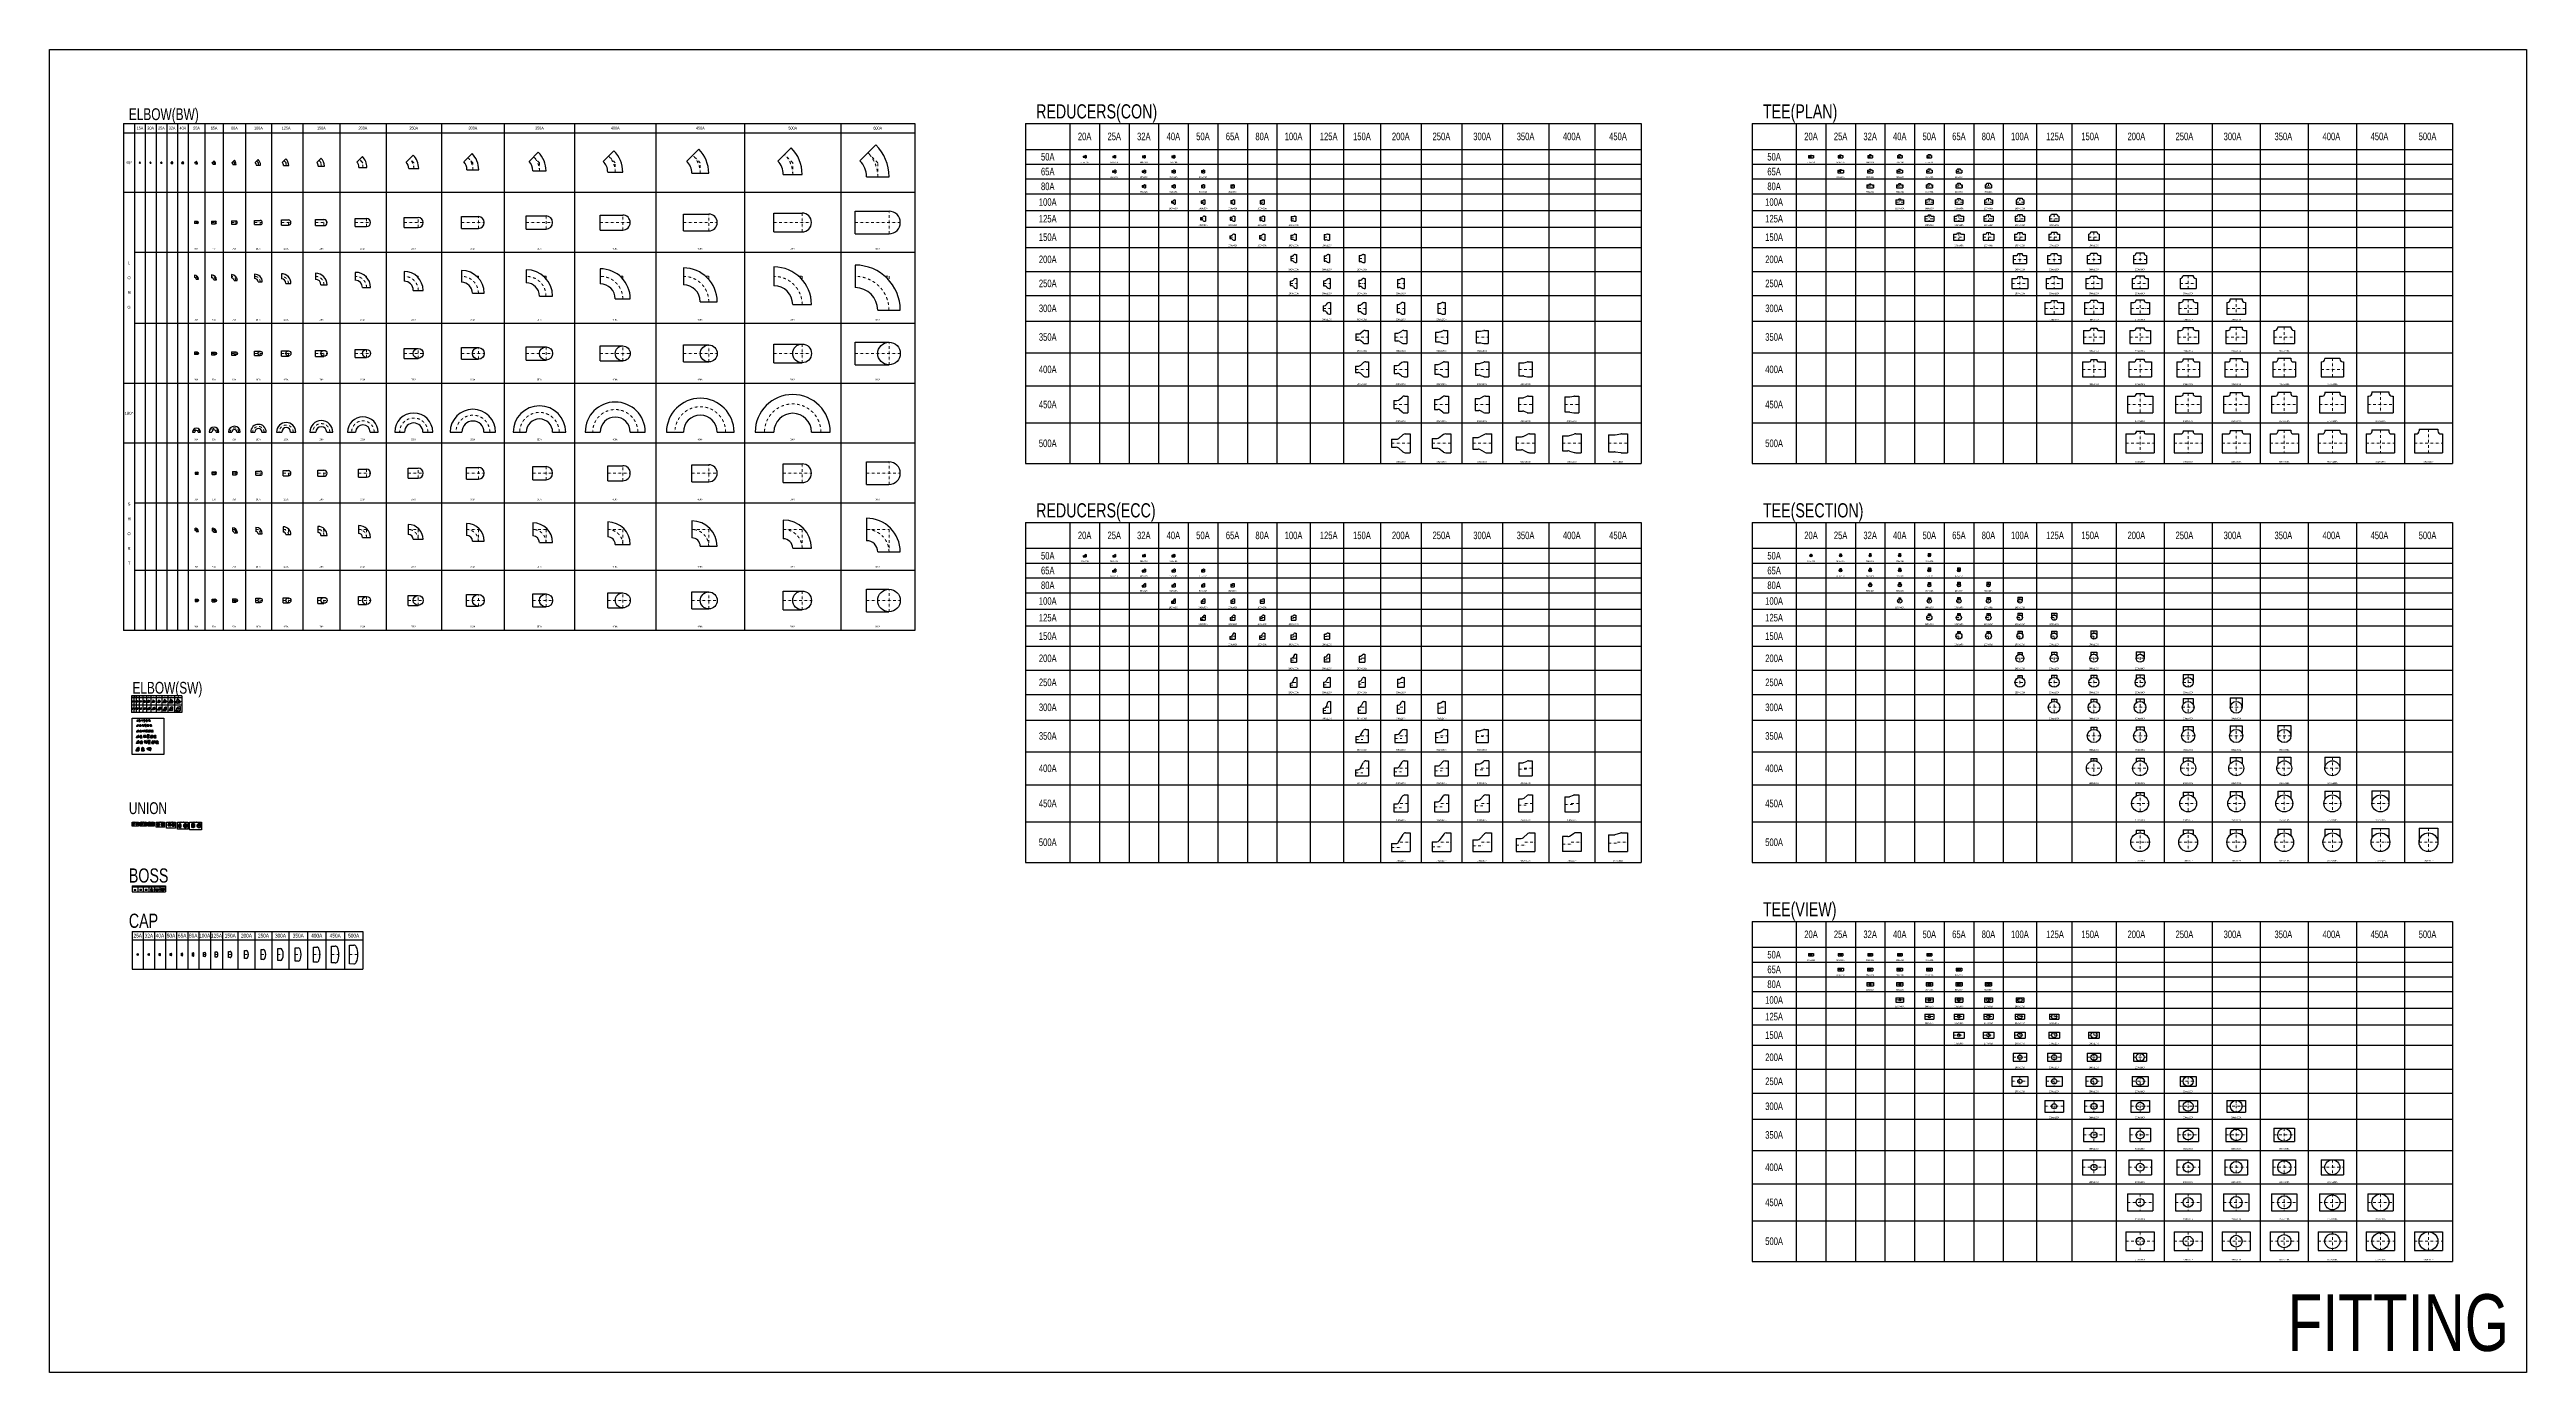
# Model space of a CAD drawing. Extents: x 0 to 90799, y 0 to 77868.
# Drawn here: x 0 to 66991, y 42088 to 77868 of the extents above; entities that cross this region are included whole.
import ezdxf
from ezdxf.enums import TextEntityAlignment as Align

# ---------------------------------------------------------------- set-up
doc = ezdxf.new("R2010")
doc.units = 0
doc.header["$LTSCALE"] = 30
doc.header["$MEASUREMENT"] = 0
doc.linetypes.add('DGN Style 2', pattern=[3, 1.8, -1.2])
doc.linetypes.add('DGN Style 4', pattern=[4.8, 2.4, -1.2, 0, -1.2])
for name, color, linetype, lineweight in [('L(c)', 1, 'DGN Style 4', 5), ('L(hid)', 2, 'DGN Style 2', 5), ('L(line)', 7, 'Continuous', 5), ('L(txt)', 2, 'Continuous', 13)]:
    doc.layers.add(name, color=color, linetype=linetype, lineweight=lineweight)
doc.styles.add('003', font='ENGINEERING.shx', dxfattribs={"width": 0.833333, "height": 3})
doc.styles.add('ROMANS', font='romans.shx', dxfattribs={"width": 0.8})
doc.styles.add('Style-ENGINEERING', font='ENGINEERING.shx')

# ---------------------------------------------------------------- blocks, each defined once
blk = doc.blocks.new('*U0')
at = {"style": 'Style-ENGINEERING'}
for s, p in [('O', (0, 200)), ('L', (0, 600)), ('G', (0, -600)), ('N', (0, -200))]:
    blk.add_text(s, height=80, dxfattribs=at).set_placement(p, align=Align.MIDDLE_CENTER)
blk = doc.blocks.new('*U1')
at = {"style": 'Style-ENGINEERING'}
for s, p in [('S', (0, 800)), ('O', (0, 0)), ('H', (0, 400)), ('R', (0, -400)), ('T', (0, -800))]:
    blk.add_text(s, height=80, dxfattribs=at).set_placement(p, align=Align.MIDDLE_CENTER)
blk = doc.blocks.new('*U2')
for p, q in [((0, 17), (-15, 2)), ((-7, -17), (15, -17))]:
    blk.add_line(p, q)
for radius in [27.2, 49]:
    blk.add_arc((-34, -17), radius, 0, 45)
blk = doc.blocks.new('*U3')
for p, q in [((-17, -1), (2, 18)), ((-10, -18), (17, -18))]:
    blk.add_line(p, q)
for radius in [51.7, 24.5]:
    blk.add_arc((-35, -18), radius, 0, 45)
blk = doc.blocks.new('*U4')
for p, q in [((-20, -5), (4, 19)), ((-14, -19), (20, -19))]:
    blk.add_line(p, q)
for radius, start, end in [(55.1, 359.9808, 45.0192), (21.1, 359.94986, 45.05014)]:
    blk.add_arc((-35, -19), radius, start, end)
blk = doc.blocks.new('*U5')
for p, q in [((-25, -6), (5, 24)), ((-18, -24), (25, -24))]:
    blk.add_line(p, q)
for radius, start, end in [(68.9, 0.01377, 44.98623), (26.2, 0.03616, 44.96384)]:
    blk.add_arc((-44, -24), radius, start, end)
blk = doc.blocks.new('*U6')
for p, q in [((-29, -6), (5, 29)), ((-19, -29), (29, -29))]:
    blk.add_line(p, q)
for radius, start, end in [(81.5, 359.99509, 45.00491), (32.9, 359.98784, 45.01216)]:
    blk.add_arc((-52, -29), radius, start, end)
blk = doc.blocks.new('*U7')
for p, q in [((-37, -5), (6, 38)), ((-24, -38), (37, -38))]:
    blk.add_line(p, q)
for radius, start, end in [(106, 359.98012, 45.01988), (46, 359.95396, 45.04604)]:
    blk.add_arc((-69, -38), radius, start, end)
blk = doc.blocks.new('*U8')
for p, q in [((-47, -7), (7, 47)), ((-30, -47), (47, -47))]:
    blk.add_line(p, q)
for radius, start, end in [(133, 359.98907, 45.01093), (57.1, 359.97449, 45.02551)]:
    blk.add_arc((-87, -47), radius, start, end)
blk = doc.blocks.new('*U9')
for p, q in [((-55, -7), (8, 56)), ((-34, -56), (55, -56))]:
    blk.add_line(p, q)
for radius, start, end in [(159, 0.01609, 44.98391), (69.8, 0.03664, 44.96336)]:
    blk.add_arc((-104, -56), radius, start, end)
blk = doc.blocks.new('*U10')
for p, q in [((-71, -7), (10, 74)), ((-43, -74), (71, -74))]:
    blk.add_line(p, q)
for radius, start, end in [(210, 0.00715, 44.99285), (95.3, 0.01573, 44.98427)]:
    blk.add_arc((-138, -74), radius, start, end)
blk = doc.blocks.new('*U11')
for p, q in [((-88, -7), (11, 92)), ((-52, -92), (88, -92))]:
    blk.add_line(p, q)
for radius, start, end in [(260, 0.00169, 44.99831), (121, 0.00365, 44.99635)]:
    blk.add_arc((-173, -92), radius, start, end)
blk = doc.blocks.new('*U12')
for p, q in [((-104, -7), (13, 110)), ((-61, -110), (104, -110))]:
    blk.add_line(p, q)
for radius, start, end in [(311, 359.99802, 45.00198), (146, 359.99577, 45.00423)]:
    blk.add_arc((-207, -110), radius, start, end)
blk = doc.blocks.new('*U13')
for p, q in [((-137, -7), (16, 146)), ((-79, -146), (137, -146))]:
    blk.add_line(p, q)
for radius, start, end in [(413, 0.00726, 44.99274), (197, 0.01524, 44.98476)]:
    blk.add_arc((-276, -146), radius, start, end)
blk = doc.blocks.new('*U14')
for p, q in [((-170, -7), (19, 182)), ((-97, -182), (170, -182))]:
    blk.add_line(p, q)
for radius, start, end in [(515, 0.00171, 44.99829), (247, 0.00356, 44.99644)]:
    blk.add_arc((-345, -182), radius, start, end)
blk = doc.blocks.new('*U15')
for p, q in [((-203, -7), (22, 218)), ((-116, -218), (203, -218))]:
    blk.add_line(p, q)
for radius, start, end in [(616, 359.998, 45.002), (298, 359.99585, 45.00415)]:
    blk.add_arc((-414, -218), radius, start, end)
blk = doc.blocks.new('*U16')
for p, q in [((-230, 0), (22, 251)), ((-126, -251), (230, -251))]:
    blk.add_line(p, q)
for radius, start, end in [(711, 0.00334, 44.99666), (356, 0.00669, 44.99331)]:
    blk.add_arc((-481, -251), radius, start, end)
blk = doc.blocks.new('*U17')
for p, q in [((-263, 0), (25, 287)), ((-144, -287), (263, -287))]:
    blk.add_line(p, q)
for radius, start, end in [(813, 0.00032, 44.99968), (406, 0.00065, 44.99935)]:
    blk.add_arc((-550, -287), radius, start, end)
blk = doc.blocks.new('*U18')
for p, q in [((-296, 0), (28, 323)), ((-162, -323), (296, -323))]:
    blk.add_line(p, q)
for radius, start, end in [(457, 359.99595, 45.00405), (914, 359.99797, 45.00203)]:
    blk.add_arc((-619, -323), radius, start, end)
blk = doc.blocks.new('*U19')
for p, q in [((-328, 0), (31, 359)), ((-180, -359), (328, -359))]:
    blk.add_line(p, q)
for radius, start, end in [(1016, 0.00173, 44.99827), (508, 0.00347, 44.99653)]:
    blk.add_arc((-688, -359), radius, start, end)
blk = doc.blocks.new('*U20')
for p, q in [((-394, 0), (37, 431)), ((-216, -431), (394, -431))]:
    blk.add_line(p, q)
for radius, start, end in [(1219, 0.00267, 44.99733), (610, 0.00535, 44.99465)]:
    blk.add_arc((-825, -431), radius, start, end)
blk = doc.blocks.new('*U21')
for p, q in [((-53, 30), (-53, -30)), ((23, 30), (-53, 30)), ((23, -30), (-53, -30))]:
    blk.add_line(p, q)
blk.add_arc((23, 0), 30.2, 270, 90)
blk = doc.blocks.new('*U22')
for p, q in [((-67, 38), (-67, -38)), ((-67, 38), (29, 38)), ((-67, -38), (29, -38))]:
    blk.add_line(p, q)
blk.add_arc((29, 0), 38.1, 270, 90)
blk = doc.blocks.new('*U23')
for p, q in [((-79, 45), (-79, -45)), ((-79, 45), (35, 45)), ((-79, -45), (35, -45))]:
    blk.add_line(p, q)
blk.add_arc((35, 0), 44.5, 270, 90)
blk = doc.blocks.new('*U24')
for p, q in [((-105, 57), (48, 57)), ((-105, -57), (-105, 57)), ((-105, -57), (48, -57))]:
    blk.add_line(p, q)
blk.add_arc((48, 0), 57.1, 270, 90)
blk = doc.blocks.new('*U25')
for p, q in [((-130, 70), (60, 70)), ((-130, -70), (-130, 70)), ((-130, -70), (60, -70))]:
    blk.add_line(p, q)
blk.add_arc((60, 0), 69.9, 270, 90)
blk = doc.blocks.new('*U26')
for p, q in [((-156, -83), (-156, 83)), ((-156, 83), (73, 83)), ((-156, -83), (73, -83))]:
    blk.add_line(p, q)
blk.add_arc((73, 0), 82.6, 270, 90)
blk = doc.blocks.new('*U27')
for p, q in [((-206, 108), (98, 108)), ((-206, -108), (-206, 108)), ((-206, -108), (98, -108))]:
    blk.add_line(p, q)
blk.add_arc((98, 0), 108, 270, 90)
blk = doc.blocks.new('*U28')
for p, q in [((-257, -134), (-257, 134)), ((-257, 134), (124, 134)), ((-257, -134), (124, -134))]:
    blk.add_line(p, q)
blk.add_arc((124, 0), 134, 270, 90)
blk = doc.blocks.new('*U29')
for p, q in [((-308, 159), (149, 159)), ((-308, -159), (-308, 159)), ((-308, -159), (149, -159))]:
    blk.add_line(p, q)
blk.add_arc((149, 0), 159, 270, 90)
blk = doc.blocks.new('*U30')
for p, q in [((-356, 178), (178, 178)), ((-356, -178), (-356, 178)), ((-356, -178), (178, -178))]:
    blk.add_line(p, q)
blk.add_arc((178, 0), 178, 270, 90)
blk = doc.blocks.new('*U31')
for p, q in [((-406, 203), (203, 203)), ((-406, -203), (-406, 203)), ((-406, -203), (203, -203))]:
    blk.add_line(p, q)
blk.add_arc((203, 0), 203, 270, 90)
blk = doc.blocks.new('*U32')
for p, q in [((-457, -229), (-457, 229)), ((-457, 229), (229, 229)), ((-457, -229), (229, -229))]:
    blk.add_line(p, q)
blk.add_arc((229, 0), 229, 270, 90)
blk = doc.blocks.new('*U33')
for p, q in [((-508, -254), (-508, 254)), ((-508, 254), (254, 254)), ((-508, -254), (254, -254))]:
    blk.add_line(p, q)
blk.add_arc((254, 0), 254, 270, 90)
blk = doc.blocks.new('*U34')
for p, q in [((-610, -305), (-610, 305)), ((-610, 305), (305, 305)), ((-610, -305), (305, -305))]:
    blk.add_line(p, q)
blk.add_arc((305, 0), 305, 270, 90)
blk = doc.blocks.new('*U35')
for p, q in [((-53, 53), (-53, -7)), ((-7, -53), (53, -53))]:
    blk.add_line(p, q)
for radius in [106, 46]:
    blk.add_arc((-53, -53), radius, 0, 90)
blk = doc.blocks.new('*U36')
for p, q in [((-67, 67), (-67, -10)), ((-10, -67), (67, -67))]:
    blk.add_line(p, q)
for radius in [133, 57.1]:
    blk.add_arc((-67, -67), radius, 0, 90)
blk = doc.blocks.new('*U37')
for p, q in [((-79, 79), (-79, -10)), ((-10, -79), (79, -79))]:
    blk.add_line(p, q)
for radius, start in [(159, 360), (69.8, 0)]:
    blk.add_arc((-79, -79), radius, start, 90)
blk = doc.blocks.new('*U38')
for p, q in [((-105, 105), (-105, -10)), ((-10, -105), (105, -105))]:
    blk.add_line(p, q)
for radius in [210, 95.2]:
    blk.add_arc((-105, -105), radius, 0, 90)
blk = doc.blocks.new('*U39')
for p, q in [((-130, 130), (-130, -10)), ((-10, -130), (130, -130))]:
    blk.add_line(p, q)
for radius in [260, 121]:
    blk.add_arc((-130, -130), radius, 0, 90)
blk = doc.blocks.new('*U40')
for p, q in [((-156, 156), (-156, -10)), ((-10, -156), (156, -156))]:
    blk.add_line(p, q)
for radius in [311, 146]:
    blk.add_arc((-156, -156), radius, 0, 90)
blk = doc.blocks.new('*U41')
for p, q in [((-206, 206), (-206, -10)), ((-10, -206), (206, -206))]:
    blk.add_line(p, q)
for radius, start in [(413, 360), (197, 0)]:
    blk.add_arc((-206, -206), radius, start, 90)
blk = doc.blocks.new('*U42')
for p, q in [((-257, 257), (-257, -10)), ((-10, -257), (257, -257))]:
    blk.add_line(p, q)
for radius, start in [(515, 360), (247, 0)]:
    blk.add_arc((-257, -257), radius, start, 90)
blk = doc.blocks.new('*U43')
for p, q in [((-308, 308), (-308, -10)), ((-10, -308), (308, -308))]:
    blk.add_line(p, q)
for radius in [616, 298]:
    blk.add_arc((-308, -308), radius, 0, 90)
blk = doc.blocks.new('*U44')
for p, q in [((-356, 356), (-356, 0)), ((0, -356), (356, -356))]:
    blk.add_line(p, q)
for radius in [711, 356]:
    blk.add_arc((-356, -356), radius, 0, 90)
blk = doc.blocks.new('*U45')
for p, q in [((-406, 406), (-406, 0)), ((0, -406), (406, -406))]:
    blk.add_line(p, q)
for radius in [813, 406]:
    blk.add_arc((-406, -406), radius, 0, 90)
blk = doc.blocks.new('*U46')
for p, q in [((-457, 457), (-457, 0)), ((0, -457), (457, -457))]:
    blk.add_line(p, q)
for radius, start in [(914, 360), (457, 0)]:
    blk.add_arc((-457, -457), radius, start, 90)
blk = doc.blocks.new('*U47')
for p, q in [((-508, 508), (-508, 0)), ((0, -508), (508, -508))]:
    blk.add_line(p, q)
for radius, start in [(1016, 360), (508, 0)]:
    blk.add_arc((-508, -508), radius, start, 90)
blk = doc.blocks.new('*U48')
for p, q in [((-610, 610), (-610, 0)), ((0, -610), (610, -610))]:
    blk.add_line(p, q)
for radius in [1219, 610]:
    blk.add_arc((-610, -610), radius, 0, 90)
blk = doc.blocks.new('*U49')
for p, q in [((23, 30), (-53, 30)), ((-53, 30), (-53, -30)), ((23, -30), (-53, -30))]:
    blk.add_line(p, q)
blk.add_circle((23, 0), 30.2)
blk = doc.blocks.new('*U50')
for p, q in [((-67, 38), (-67, -38)), ((-67, 38), (29, 38)), ((-67, -38), (29, -38))]:
    blk.add_line(p, q)
blk.add_circle((29, 0), 38.1)
blk = doc.blocks.new('*U51')
for p, q in [((-79, 45), (-79, -45)), ((-79, 45), (35, 45)), ((-79, -45), (35, -45))]:
    blk.add_line(p, q)
blk.add_circle((35, 0), 44.5)
blk = doc.blocks.new('*U52')
for p, q in [((-105, -57), (-105, 57)), ((-105, 57), (48, 57)), ((-105, -57), (48, -57))]:
    blk.add_line(p, q)
blk.add_circle((48, 0), 57.1)
blk = doc.blocks.new('*U53')
for p, q in [((-130, -70), (-130, 70)), ((-130, 70), (60, 70)), ((-130, -70), (60, -70))]:
    blk.add_line(p, q)
blk.add_circle((60, 0), 69.9)
blk = doc.blocks.new('*U54')
for p, q in [((-156, -83), (-156, 83)), ((-156, 83), (73, 83)), ((-156, -83), (73, -83))]:
    blk.add_line(p, q)
blk.add_circle((73, 0), 82.6)
blk = doc.blocks.new('*U55')
for p, q in [((-206, -108), (-206, 108)), ((-206, 108), (98, 108)), ((-206, -108), (98, -108))]:
    blk.add_line(p, q)
blk.add_circle((98, 0), 108)
blk = doc.blocks.new('*U56')
for p, q in [((-257, -134), (-257, 134)), ((-257, 134), (124, 134)), ((-257, -134), (124, -134))]:
    blk.add_line(p, q)
blk.add_circle((124, 0), 134)
blk = doc.blocks.new('*U57')
for p, q in [((-308, -159), (-308, 159)), ((-308, 159), (149, 159)), ((-308, -159), (149, -159))]:
    blk.add_line(p, q)
blk.add_circle((149, 0), 159)
blk = doc.blocks.new('*U58')
for p, q in [((-356, -178), (-356, 178)), ((-356, 178), (178, 178)), ((-356, -178), (178, -178))]:
    blk.add_line(p, q)
blk.add_circle((178, 0), 178)
blk = doc.blocks.new('*U59')
for p, q in [((-406, -203), (-406, 203)), ((-406, 203), (203, 203)), ((-406, -203), (203, -203))]:
    blk.add_line(p, q)
blk.add_circle((203, 0), 203)
blk = doc.blocks.new('*U60')
for p, q in [((-457, -229), (-457, 229)), ((-457, 229), (229, 229)), ((-457, -229), (229, -229))]:
    blk.add_line(p, q)
blk.add_circle((229, 0), 229)
blk = doc.blocks.new('*U61')
for p, q in [((-508, -254), (-508, 254)), ((-508, 254), (254, 254)), ((-508, -254), (254, -254))]:
    blk.add_line(p, q)
blk.add_circle((254, 0), 254)
blk = doc.blocks.new('*U62')
for p, q in [((-610, 305), (305, 305)), ((-610, -305), (-610, 305)), ((-610, -305), (305, -305))]:
    blk.add_line(p, q)
blk.add_circle((305, 0), 305)
blk = doc.blocks.new('*U63')
for p, q in [((-106, -53), (-46, -53)), ((46, -53), (106, -53))]:
    blk.add_line(p, q)
for radius in [106, 46]:
    blk.add_arc((0, -53), radius, 0, 180)
blk = doc.blocks.new('*U64')
for p, q in [((-133, -67), (-57, -67)), ((57, -67), (133, -67))]:
    blk.add_line(p, q)
for radius in [133, 57.1]:
    blk.add_arc((0, -67), radius, 0, 180)
blk = doc.blocks.new('*U65')
for p, q in [((-159, -79), (-70, -79)), ((70, -79), (159, -79))]:
    blk.add_line(p, q)
for radius in [159, 69.8]:
    blk.add_arc((0, -79), radius, 0, 180)
blk = doc.blocks.new('*U66')
for p, q in [((-210, -105), (-95, -105)), ((95, -105), (210, -105))]:
    blk.add_line(p, q)
for radius in [210, 95.2]:
    blk.add_arc((0, -105), radius, 360, 180)
blk = doc.blocks.new('*U67')
for p, q in [((-260, -130), (-121, -130)), ((121, -130), (260, -130))]:
    blk.add_line(p, q)
for radius in [260, 121]:
    blk.add_arc((0, -130), radius, 360, 180)
blk = doc.blocks.new('*U68')
for p, q in [((-311, -156), (-146, -156)), ((146, -156), (311, -156))]:
    blk.add_line(p, q)
for radius in [311, 146]:
    blk.add_arc((0, -156), radius, 360, 180)
blk = doc.blocks.new('*U69')
for p, q in [((-413, -206), (-197, -206)), ((197, -206), (413, -206))]:
    blk.add_line(p, q)
for radius in [413, 197]:
    blk.add_arc((0, -206), radius, 0, 180)
blk = doc.blocks.new('*U70')
for p, q in [((-515, -257), (-247, -257)), ((247, -257), (515, -257))]:
    blk.add_line(p, q)
for radius in [515, 247]:
    blk.add_arc((0, -257), radius, 360, 180)
blk = doc.blocks.new('*U71')
for p, q in [((-616, -308), (-298, -308)), ((298, -308), (616, -308))]:
    blk.add_line(p, q)
for radius in [616, 298]:
    blk.add_arc((0, -308), radius, 0, 180)
blk = doc.blocks.new('*U72')
for p, q in [((-711, -356), (-356, -356)), ((356, -356), (711, -356))]:
    blk.add_line(p, q)
for radius in [711, 356]:
    blk.add_arc((0, -356), radius, 360, 180)
blk = doc.blocks.new('*U73')
for p, q in [((-813, -406), (-406, -406)), ((406, -406), (813, -406))]:
    blk.add_line(p, q)
for radius in [813, 406]:
    blk.add_arc((0, -406), radius, 0, 180)
blk = doc.blocks.new('*U74')
for p, q in [((-914, -457), (-457, -457)), ((457, -457), (914, -457))]:
    blk.add_line(p, q)
for radius in [914, 457]:
    blk.add_arc((0, -457), radius, 0, 180)
blk = doc.blocks.new('*U75')
for p, q in [((-1016, -508), (-508, -508)), ((508, -508), (1016, -508))]:
    blk.add_line(p, q)
for radius in [1016, 508]:
    blk.add_arc((0, -508), radius, 0, 180)
blk = doc.blocks.new('*U76')
for p, q in [((-45, 30), (15, 30)), ((-45, 30), (-45, -30)), ((-45, -30), (15, -30))]:
    blk.add_line(p, q)
blk.add_arc((15, 0), 30.2, 270, 90)
blk = doc.blocks.new('*U77')
for p, q in [((-57, -38), (-57, 38)), ((-57, 38), (19, 38)), ((-57, -38), (19, -38))]:
    blk.add_line(p, q)
blk.add_arc((19, 0), 38.1, 270, 90)
blk = doc.blocks.new('*U78')
for p, q in [((-67, 45), (-67, -45)), ((-67, 45), (22, 45)), ((-67, -45), (22, -45))]:
    blk.add_line(p, q)
blk.add_arc((22, 0), 44.5, 270, 90)
blk = doc.blocks.new('*U79')
for p, q in [((-86, -57), (-86, 57)), ((-86, 57), (29, 57)), ((-86, -57), (29, -57))]:
    blk.add_line(p, q)
blk.add_arc((29, 0), 57.1, 270, 90)
blk = doc.blocks.new('*U80')
for p, q in [((-105, -70), (-105, 70)), ((-105, 70), (35, 70)), ((-105, -70), (35, -70))]:
    blk.add_line(p, q)
blk.add_arc((35, 0), 69.9, 270, 90)
blk = doc.blocks.new('*U81')
for p, q in [((-124, -83), (-124, 83)), ((-124, 83), (41, 83)), ((-124, -83), (41, -83))]:
    blk.add_line(p, q)
blk.add_arc((41, 0), 82.6, 270, 90)
blk = doc.blocks.new('*U82')
for p, q in [((-162, -108), (-162, 108)), ((-162, 108), (54, 108)), ((-162, -108), (54, -108))]:
    blk.add_line(p, q)
blk.add_arc((54, 0), 108, 270, 90)
blk = doc.blocks.new('*U83')
for p, q in [((-201, -134), (-201, 134)), ((-201, 134), (67, 134)), ((-201, -134), (67, -134))]:
    blk.add_line(p, q)
blk.add_arc((67, 0), 134, 270, 90)
blk = doc.blocks.new('*U84')
for p, q in [((-239, -159), (-239, 159)), ((-239, 159), (80, 159)), ((-239, -159), (80, -159))]:
    blk.add_line(p, q)
blk.add_arc((80, 0), 159, 270, 90)
blk = doc.blocks.new('*U85')
for p, q in [((-267, -178), (-267, 178)), ((-267, 178), (89, 178)), ((-267, -178), (89, -178))]:
    blk.add_line(p, q)
blk.add_arc((89, 0), 178, 270, 90)
blk = doc.blocks.new('*U86')
for p, q in [((-305, -203), (-305, 203)), ((-305, 203), (102, 203)), ((-305, -203), (102, -203))]:
    blk.add_line(p, q)
blk.add_arc((102, 0), 203, 270, 90)
blk = doc.blocks.new('*U87')
for p, q in [((-343, -229), (-343, 229)), ((-343, 229), (114, 229)), ((-343, -229), (114, -229))]:
    blk.add_line(p, q)
blk.add_arc((114, 0), 229, 270, 90)
blk = doc.blocks.new('*U88')
for p, q in [((-381, -254), (-381, 254)), ((-381, 254), (127, 254)), ((-381, -254), (127, -254))]:
    blk.add_line(p, q)
blk.add_arc((127, 0), 254, 270, 90)
blk = doc.blocks.new('*U89')
for p, q in [((-457, -305), (-457, 305)), ((-457, 305), (152, 305)), ((-457, -305), (152, -305))]:
    blk.add_line(p, q)
blk.add_arc((152, 0), 305, 270, 90)
blk = doc.blocks.new('*U90')
for p, q in [((-45, -15), (-45, 45)), ((-15, -45), (45, -45))]:
    blk.add_line(p, q)
for radius in [90.8, 30.2]:
    blk.add_arc((-45, -45), radius, 0, 90)
blk = doc.blocks.new('*U91')
for p, q in [((-57, 57), (-57, -19)), ((-19, -57), (57, -57))]:
    blk.add_line(p, q)
for radius in [114, 38.1]:
    blk.add_arc((-57, -57), radius, 0, 90)
blk = doc.blocks.new('*U92')
for p, q in [((-67, 67), (-67, -22)), ((-22, -67), (67, -67))]:
    blk.add_line(p, q)
for radius in [134, 44.5]:
    blk.add_arc((-67, -67), radius, 0, 90)
blk = doc.blocks.new('*U93')
for p, q in [((-86, 86), (-86, -29)), ((-29, -86), (86, -86))]:
    blk.add_line(p, q)
for radius in [171, 57.1]:
    blk.add_arc((-86, -86), radius, 0, 90)
blk = doc.blocks.new('*U94')
for p, q in [((-105, 105), (-105, -35)), ((-35, -105), (105, -105))]:
    blk.add_line(p, q)
for radius in [210, 69.9]:
    blk.add_arc((-105, -105), radius, 0, 90)
blk = doc.blocks.new('*U95')
for p, q in [((-124, 124), (-124, -41)), ((-41, -124), (124, -124))]:
    blk.add_line(p, q)
for radius in [248, 82.6]:
    blk.add_arc((-124, -124), radius, 0, 90)
blk = doc.blocks.new('*U96')
for p, q in [((-162, 162), (-162, -54)), ((-54, -162), (162, -162))]:
    blk.add_line(p, q)
for radius in [324, 108]:
    blk.add_arc((-162, -162), radius, 0, 90)
blk = doc.blocks.new('*U97')
for p, q in [((-201, 201), (-201, -67)), ((-67, -201), (201, -201))]:
    blk.add_line(p, q)
for radius in [401, 134]:
    blk.add_arc((-201, -201), radius, 0, 90)
blk = doc.blocks.new('*U98')
for p, q in [((-239, 239), (-239, -80)), ((-80, -239), (239, -239))]:
    blk.add_line(p, q)
for radius in [478, 159]:
    blk.add_arc((-239, -239), radius, 0, 90)
blk = doc.blocks.new('*U99')
for p, q in [((-267, 267), (-267, -89)), ((-89, -267), (267, -267))]:
    blk.add_line(p, q)
for radius in [533, 178]:
    blk.add_arc((-267, -267), radius, 0, 90)
blk = doc.blocks.new('*U100')
for p, q in [((-305, 305), (-305, -102)), ((-102, -305), (305, -305))]:
    blk.add_line(p, q)
for radius in [610, 203]:
    blk.add_arc((-305, -305), radius, 0, 90)
blk = doc.blocks.new('*U101')
for p, q in [((-343, 343), (-343, -114)), ((-114, -343), (343, -343))]:
    blk.add_line(p, q)
for radius in [686, 229]:
    blk.add_arc((-343, -343), radius, 0, 90)
blk = doc.blocks.new('*U102')
for p, q in [((-381, 381), (-381, -127)), ((-127, -381), (381, -381))]:
    blk.add_line(p, q)
for radius in [762, 254]:
    blk.add_arc((-381, -381), radius, 0, 90)
blk = doc.blocks.new('*U103')
for p, q in [((-457, 457), (-457, -152)), ((-152, -457), (457, -457))]:
    blk.add_line(p, q)
for radius in [914, 305]:
    blk.add_arc((-457, -457), radius, 0, 90)
blk = doc.blocks.new('*U104')
for p, q in [((-457, -305), (-457, 305)), ((-457, 305), (152, 305)), ((-457, -305), (152, -305))]:
    blk.add_line(p, q)
blk.add_circle((152, 0), 305)
blk = doc.blocks.new('*U105')
for p, q in [((-381, 254), (127, 254)), ((-381, -254), (-381, 254)), ((-381, -254), (127, -254))]:
    blk.add_line(p, q)
blk.add_circle((127, 0), 254)
blk = doc.blocks.new('*U106')
for p, q in [((-343, 229), (114, 229)), ((-343, -229), (-343, 229)), ((-343, -229), (114, -229))]:
    blk.add_line(p, q)
blk.add_circle((114, 0), 229)
blk = doc.blocks.new('*U107')
for p, q in [((-305, 203), (102, 203)), ((-305, -203), (-305, 203)), ((-305, -203), (102, -203))]:
    blk.add_line(p, q)
blk.add_circle((102, 0), 203)
blk = doc.blocks.new('*U108')
for p, q in [((-267, 178), (89, 178)), ((-267, -178), (-267, 178)), ((-267, -178), (89, -178))]:
    blk.add_line(p, q)
blk.add_circle((89, 0), 178)
blk = doc.blocks.new('*U109')
for p, q in [((-239, 159), (80, 159)), ((-239, -159), (-239, 159)), ((-239, -159), (80, -159))]:
    blk.add_line(p, q)
blk.add_circle((80, 0), 159)
blk = doc.blocks.new('*U110')
for p, q in [((-201, 134), (67, 134)), ((-201, -134), (-201, 134)), ((-201, -134), (67, -134))]:
    blk.add_line(p, q)
blk.add_circle((67, 0), 134)
blk = doc.blocks.new('*U111')
for p, q in [((-162, -108), (-162, 108)), ((-162, 108), (54, 108)), ((-162, -108), (54, -108))]:
    blk.add_line(p, q)
blk.add_circle((54, 0), 108)
blk = doc.blocks.new('*U112')
for p, q in [((-124, -83), (-124, 83)), ((-124, 83), (41, 83)), ((-124, -83), (41, -83))]:
    blk.add_line(p, q)
blk.add_circle((41, 0), 82.6)
blk = doc.blocks.new('*U113')
for p, q in [((-105, -70), (-105, 70)), ((-105, 70), (35, 70)), ((-105, -70), (35, -70))]:
    blk.add_line(p, q)
blk.add_circle((35, 0), 69.9)
blk = doc.blocks.new('*U114')
for p, q in [((-86, -57), (-86, 57)), ((-86, 57), (29, 57)), ((-86, -57), (29, -57))]:
    blk.add_line(p, q)
blk.add_circle((29, 0), 57.1)
blk = doc.blocks.new('*U115')
for p, q in [((-67, 45), (22, 45)), ((-67, 45), (-67, -45)), ((-67, -45), (22, -45))]:
    blk.add_line(p, q)
blk.add_circle((22, 0), 44.5)
blk = doc.blocks.new('*U116')
for p, q in [((-57, 38), (19, 38)), ((-57, -38), (-57, 38)), ((-57, -38), (19, -38))]:
    blk.add_line(p, q)
blk.add_circle((19, 0), 38.1)
blk = doc.blocks.new('*U117')
for p, q in [((-45, 30), (15, 30)), ((-45, 30), (-45, -30)), ((-45, -30), (15, -30))]:
    blk.add_line(p, q)
blk.add_circle((15, 0), 30.2)
blk = doc.blocks.new('*U118')
for p, q in [((-38, 14), (-38, -14)), ((-38, 14), (-28, 14)), ((28, 30), (38, 30)), ((38, 30), (38, -30)), ((-38, -14), (-28, -14)), ((28, -30), (38, -30))]:
    blk.add_line(p, q)
for centre, start, end in [((-28, 64), 270, 303.2179), ((28, -20), 90, 123.23408), ((-28, -64), 56.7821, 90), ((28, 20), 236.76592, 270)]:
    blk.add_arc(centre, 50, start, end)
blk = doc.blocks.new('*U119')
for p, q in [((-38, 17), (-38, -17)), ((-38, 17), (-25, 17)), ((2, 25), (-2, 23)), ((25, 30), (38, 30)), ((38, 30), (38, -30)), ((-38, -17), (-25, -17)), ((2, -25), (-2, -23)), ((25, -30), (38, -30))]:
    blk.add_line(p, q)
for centre, start, end in [((-25, 67), 270, 297.53396), ((25, -20), 90, 117.54896), ((-25, -67), 62.46604, 90), ((25, 20), 242.45104, 270)]:
    blk.add_arc(centre, 50, start, end)
blk = doc.blocks.new('*U120')
for p, q in [((-38, 21), (-38, -21)), ((-38, 21), (-21, 21)), ((-5, 24), (5, 28)), ((21, 30), (38, 30)), ((38, 30), (38, -30)), ((-38, -21), (-21, -21)), ((-5, -24), (5, -28)), ((21, -30), (38, -30))]:
    blk.add_line(p, q)
for centre, start, end in [((-21, 71), 270, 289.31987), ((21, -20), 90, 108.56807), ((-21, -71), 70.68013, 90), ((21, 20), 251.43193, 270)]:
    blk.add_arc(centre, 50, start, end)
blk = doc.blocks.new('*U121')
for p, q in [((-38, 24), (-38, -24)), ((-38, 24), (-18, 24)), ((-7, 26), (8, 29)), ((18, 30), (38, 30)), ((38, 30), (38, -30)), ((-38, -24), (-18, -24)), ((-7, -26), (8, -29)), ((18, -30), (38, -30))]:
    blk.add_line(p, q)
for centre, start, end in [((-18, 74), 270, 283.19186), ((18, -20), 90, 102.49271), ((-18, -74), 76.80814, 90), ((18, 20), 257.50729, 270)]:
    blk.add_arc(centre, 50, start, end)
blk = doc.blocks.new('*U122')
for p, q in [((-44, 17), (-44, -17)), ((-44, 17), (-31, 17)), ((-2, 26), (2, 29)), ((31, 38), (44, 38)), ((44, 38), (44, -38)), ((-44, -17), (-31, -17)), ((-2, -26), (2, -29)), ((31, -38), (44, -38))]:
    blk.add_line(p, q)
for centre, start, end in [((-31, 67), 270, 304.81792), ((31, -12), 90, 125.51024), ((-31, -67), 55.18208, 90), ((31, 12), 234.48976, 270)]:
    blk.add_arc(centre, 50, start, end)
blk = doc.blocks.new('*U123')
for p, q in [((-44, 21), (-44, -21)), ((-44, 21), (-28, 21)), ((-3, 28), (3, 32)), ((28, 38), (44, 38)), ((44, 38), (44, -38)), ((-44, -21), (-28, -21)), ((-3, -28), (3, -32)), ((28, -38), (44, -38))]:
    blk.add_line(p, q)
for centre, start, end in [((-28, 71), 270, 299.53401), ((28, -12), 90, 119.54464), ((-28, -71), 60.46599, 90), ((28, 12), 240.45536, 270)]:
    blk.add_arc(centre, 50, start, end)
blk = doc.blocks.new('*U124')
for p, q in [((-44, 24), (-44, -24)), ((-44, 24), (-26, 24)), ((5, 34), (-5, 29)), ((26, 38), (44, 38)), ((44, 38), (44, -38)), ((-44, -24), (-26, -24)), ((5, -34), (-5, -29)), ((26, -38), (44, -38))]:
    blk.add_line(p, q)
for centre, start, end in [((-26, 74), 270, 295.34298), ((26, -12), 90, 114.85164), ((-26, -74), 64.65702, 90), ((26, 12), 245.14836, 270)]:
    blk.add_arc(centre, 50, start, end)
blk = doc.blocks.new('*U125')
for p, q in [((-44, 30), (-44, -30)), ((-44, 30), (-21, 30)), ((-8, 32), (9, 37)), ((21, 38), (44, 38)), ((44, 38), (44, -38)), ((-44, -30), (-21, -30)), ((-8, -32), (9, -37)), ((21, -38), (44, -38))]:
    blk.add_line(p, q)
for centre, start, end in [((-21, 80), 270, 284.91799), ((21, -12), 90, 104.19316), ((-21, -80), 75.08201, 90), ((21, 12), 255.80684, 270)]:
    blk.add_arc(centre, 50, start, end)
blk = doc.blocks.new('*U126')
for p, q in [((-44, 38), (-44, -38)), ((-44, 38), (-23, 38)), ((-6, 40), (7, 43)), ((23, 45), (44, 45)), ((44, 45), (44, -45)), ((-44, -38), (-23, -38)), ((-6, -40), (7, -43)), ((23, -45), (44, -45))]:
    blk.add_line(p, q)
for centre, start, end in [((-23, 118), 270, 282.1845), ((23, -35), 90, 102.18658), ((-23, -118), 77.8155, 90), ((23, 35), 257.81342, 270)]:
    blk.add_arc(centre, 80, start, end)
blk = doc.blocks.new('*U127')
for p, q in [((-44, 30), (-44, -30)), ((-44, 30), (-31, 30)), ((-2, 37), (0, 38)), ((31, 45), (44, 45)), ((44, 45), (44, -45)), ((-44, -30), (-31, -30)), ((-2, -37), (0, -38)), ((31, -45), (44, -45))]:
    blk.add_line(p, q)
for centre, start, end in [((-31, 100), 270, 294.49381), ((31, -25), 90, 115.76196), ((-31, -100), 65.50619, 90), ((31, 25), 244.23804, 270)]:
    blk.add_arc(centre, 70, start, end)
blk = doc.blocks.new('*U128')
for p, q in [((-44, 24), (-44, -24)), ((-44, 24), (-30, 24)), ((-2, 33), (2, 36)), ((30, 45), (44, 45)), ((44, 45), (44, -45)), ((-44, -24), (-30, -24)), ((-2, -33), (2, -36)), ((30, -45), (44, -45))]:
    blk.add_line(p, q)
for centre, start, end in [((-30, 74), 270, 303.86233), ((30, -5), 90, 124.99827), ((-30, -74), 56.13767, 90), ((30, 5), 235.00173, 270)]:
    blk.add_arc(centre, 50, start, end)
blk = doc.blocks.new('*U129')
for p, q in [((-44, 21), (-44, -21)), ((-44, 21), (-32, 21)), ((-2, 32), (2, 34)), ((32, 45), (44, 45)), ((44, 45), (44, -45)), ((-44, -21), (-32, -21)), ((-2, -32), (2, -34)), ((32, -45), (44, -45))]:
    blk.add_line(p, q)
for centre, start, end in [((-32, 71), 270, 307.64661), ((32, -5), 90, 127.22081), ((-32, -71), 52.35339, 90), ((32, 5), 232.77919, 270)]:
    blk.add_arc(centre, 50, start, end)
blk = doc.blocks.new('*U130')
for p, q in [((-51, 24), (-51, -24)), ((-51, 24), (-37, 24)), ((2, 43), (-3, 38)), ((37, 57), (51, 57)), ((51, 57), (51, -57)), ((-51, -24), (-37, -24)), ((2, -43), (-3, -38)), ((37, -57), (51, -57))]:
    blk.add_line(p, q)
for centre, start, end in [((-37, 74), 270, 313.93171), ((37, 7), 90, 134.50622), ((-37, -74), 46.06829, 90), ((37, -7), 225.49378, 270)]:
    blk.add_arc(centre, 50, start, end)
blk = doc.blocks.new('*U131')
for p, q in [((-51, 30), (-51, -30)), ((-51, 30), (-34, 30)), ((-3, 41), (3, 46)), ((34, 57), (51, 57)), ((51, 57), (51, -57)), ((-51, -30), (-34, -30)), ((-3, -41), (3, -46)), ((34, -57), (51, -57))]:
    blk.add_line(p, q)
for centre, start, end in [((-34, 80), 270, 308.46531), ((34, 7), 90, 128.45524), ((-34, -80), 51.53469, 90), ((34, -7), 231.54476, 270)]:
    blk.add_arc(centre, 50, start, end)
blk = doc.blocks.new('*U132')
for p, q in [((-51, 38), (-51, -38)), ((-51, 38), (-30, 38)), ((-5, 45), (6, 51)), ((30, 57), (51, 57)), ((51, 57), (51, -57)), ((-51, -38), (-30, -38)), ((-5, -45), (6, -51)), ((30, -57), (51, -57))]:
    blk.add_line(p, q)
for centre, start, end in [((-30, 88), 270, 299.79103), ((30, 7), 90, 118.52428), ((-30, -88), 60.20897, 90), ((30, -7), 241.47572, 270)]:
    blk.add_arc(centre, 50, start, end)
blk = doc.blocks.new('*U133')
for p, q in [((-51, 45), (-51, -45)), ((-51, 45), (-26, 45)), ((-9, 48), (8, 54)), ((26, 57), (51, 57)), ((51, 57), (51, -57)), ((-51, -45), (-26, -45)), ((-9, -47), (8, -54)), ((26, -57), (51, -57))]:
    blk.add_line(p, q)
for centre, start, end in [((-26, 95), 270, 289.79261), ((26, 7), 90, 110.82698), ((-9, 101), 290.41126, 290.70527), ((-26, -95), 70.20739, 90), ((26, -7), 249.17302, 270), ((-9, -101), 69.29473, 69.58874)]:
    blk.add_arc(centre, 50, start, end)
blk = doc.blocks.new('*U134')
for p, q in [((-63, 57), (-63, -57)), ((-63, 57), (-29, 57)), ((-14, 59), (14, 68)), ((29, 70), (64, 70)), ((64, 70), (64, -70)), ((-63, -57), (-29, -57)), ((-14, -59), (14, -68)), ((29, -70), (64, -70))]:
    blk.add_line(p, q)
for centre, start, end in [((-29, 107), 270, 286.77123), ((29, 20), 90, 106.42601), ((-29, -107), 73.22878, 90), ((29, -20), 253.57399, 270)]:
    blk.add_arc(centre, 50, start, end)
blk = doc.blocks.new('*U135')
for p, q in [((-63, 45), (-63, -45)), ((-63, 45), (-35, 45)), ((-9, 52), (9, 62)), ((35, 70), (64, 70)), ((64, 70), (64, -70)), ((-63, -45), (-35, -45)), ((-9, -52), (9, -62)), ((35, -70), (64, -70))]:
    blk.add_line(p, q)
for centre, start, end in [((-35, 95), 270, 300.85623), ((35, 20), 90, 121.76628), ((-35, -95), 59.14377, 90), ((35, -20), 238.23372, 270)]:
    blk.add_arc(centre, 50, start, end)
blk = doc.blocks.new('*U136')
for p, q in [((-63, 38), (-63, -38)), ((-63, 38), (-38, 38)), ((-8, 48), (8, 60)), ((38, 70), (64, 70)), ((64, 70), (64, -70)), ((-63, -38), (-38, -38)), ((-8, -48), (8, -60)), ((38, -70), (64, -70))]:
    blk.add_line(p, q)
for centre, start, end in [((-38, 88), 270, 306.86557), ((38, 20), 90, 126.87306), ((-38, -88), 53.13443, 90), ((38, -20), 233.12694, 270)]:
    blk.add_arc(centre, 50, start, end)
blk = doc.blocks.new('*U137')
for p, q in [((-63, 30), (-63, -30)), ((-63, 30), (-41, 30)), ((7, 56), (-7, 44)), ((41, 70), (64, 70)), ((64, 70), (64, -70)), ((-63, -30), (-41, -30)), ((7, -56), (-7, -44)), ((41, -70), (64, -70))]:
    blk.add_line(p, q)
for centre, start, end in [((-41, 80), 270, 312.71671), ((41, 20), 90, 133.12086), ((-41, -80), 47.28329, 90), ((41, -20), 226.87914, 270)]:
    blk.add_arc(centre, 50, start, end)
blk = doc.blocks.new('*U138')
for p, q in [((-70, 38), (-70, -38)), ((-70, 38), (-43, 38)), ((-9, 52), (9, 69)), ((43, 83), (70, 83)), ((70, 83), (70, -83)), ((-70, -38), (-43, -38)), ((-9, -52), (9, -69)), ((43, -83), (70, -83))]:
    blk.add_line(p, q)
for centre, start, end in [((-43, 88), 270, 314.0343), ((43, 33), 90, 133.66564), ((-43, -88), 45.9657, 90), ((43, -33), 226.33436, 270)]:
    blk.add_arc(centre, 50, start, end)
blk = doc.blocks.new('*U139')
for p, q in [((-70, 45), (-70, -45)), ((-70, 45), (-41, 45)), ((-10, 56), (9, 71)), ((41, 83), (70, 83)), ((70, 83), (70, -83)), ((-70, -45), (-41, -45)), ((-10, -56), (9, -71)), ((41, -83), (70, -83))]:
    blk.add_line(p, q)
for centre, start, end in [((-41, 95), 270, 308.97622), ((41, 33), 90, 129.5914), ((-41, -95), 51.02378, 90), ((41, -33), 230.4086, 270)]:
    blk.add_arc(centre, 50, start, end)
blk = doc.blocks.new('*U140')
for p, q in [((-70, 57), (-70, -57)), ((-70, 57), (-36, 57)), ((-12, 63), (12, 76)), ((36, 83), (70, 83)), ((70, 83), (70, -83)), ((-70, -57), (-36, -57)), ((-12, -63), (12, -76)), ((36, -83), (70, -83))]:
    blk.add_line(p, q)
for centre, start, end in [((-36, 107), 270, 299.09953), ((36, 33), 90, 118.65858), ((-36, -107), 60.90047, 90), ((36, -33), 241.34142, 270)]:
    blk.add_arc(centre, 50, start, end)
blk = doc.blocks.new('*U141')
for p, q in [((-70, 70), (-70, -70)), ((-70, 70), (-30, 70)), ((17, 81), (-17, 72)), ((30, 83), (70, 83)), ((70, 83), (70, -83)), ((-70, -70), (-30, -70)), ((17, -81), (-17, -72)), ((30, -83), (70, -83))]:
    blk.add_line(p, q)
for centre, start, end in [((-30, 120), 270, 284.61615), ((30, 33), 90, 105.24263), ((-30, -120), 75.38385, 90), ((30, -33), 254.75738, 270)]:
    blk.add_arc(centre, 50, start, end)
blk = doc.blocks.new('*U142')
for p, q in [((-76, 83), (-76, -83)), ((-76, 83), (-44, 83)), ((-8, 91), (8, 99)), ((44, 108), (76, 108)), ((76, 108), (76, -108)), ((-76, -83), (-44, -83)), ((-8, -91), (8, -99)), ((44, -108), (76, -108))]:
    blk.add_line(p, q)
for centre, start, end in [((-44, 163), 270, 296.70024), ((44, 28), 90, 116.91659), ((-28, 171), 296.70024, 296.84834), ((-44, -163), 63.29976, 90), ((44, -28), 243.08341, 270), ((-28, -171), 63.15166, 63.29976)]:
    blk.add_arc(centre, 80, start, end)
blk = doc.blocks.new('*U143')
for p, q in [((-76, 70), (-76, -70)), ((-76, 70), (-42, 70)), ((-12, 80), (12, 98)), ((42, 108), (76, 108)), ((76, 108), (76, -108)), ((-76, -70), (-42, -70)), ((-12, -80), (12, -98)), ((42, -108), (76, -108))]:
    blk.add_line(p, q)
for centre, start, end in [((-42, 120), 270, 306.97989), ((42, 58), 90, 126.97802), ((-42, -120), 53.02011, 90), ((42, -58), 233.02198, 270)]:
    blk.add_arc(centre, 50, start, end)
blk = doc.blocks.new('*U144')
for p, q in [((-76, 57), (-76, -57)), ((-76, 57), (-46, 57)), ((-11, 72), (11, 94)), ((46, 108), (76, 108)), ((76, 108), (76, -108)), ((-76, -57), (-46, -57)), ((-11, -72), (11, -94)), ((46, -108), (76, -108))]:
    blk.add_line(p, q)
for centre, start, end in [((-46, 107), 270, 315.11256), ((46, 58), 90, 134.61049), ((-46, -107), 44.88744, 90), ((46, -58), 225.38951, 270)]:
    blk.add_arc(centre, 50, start, end)
blk = doc.blocks.new('*U145')
for p, q in [((-89, 57), (-89, -57)), ((-89, 57), (-69, 57)), ((-6, 88), (5, 102)), ((69, 134), (89, 134)), ((89, 134), (89, -134)), ((-89, -57), (-69, -57)), ((-6, -88), (5, -102)), ((69, -134), (89, -134))]:
    blk.add_line(p, q)
for centre, start, end in [((-69, 137), 270, 322.25114), ((69, 54), 90, 142.66884), ((-69, -137), 37.74886, 90), ((69, -54), 217.33116, 270)]:
    blk.add_arc(centre, 80, start, end)
blk = doc.blocks.new('*U146')
for p, q in [((-89, 70), (-89, -70)), ((-89, 70), (-65, 70)), ((-6, 95), (6, 108)), ((65, 134), (89, 134)), ((89, 134), (89, -134)), ((-89, -70), (-65, -70)), ((-6, -95), (6, -108)), ((65, -134), (89, -134))]:
    blk.add_line(p, q)
for centre, start, end in [((-65, 150), 270, 317.10386), ((65, 54), 90, 137.10835), ((-65, -150), 42.89614, 90), ((65, -54), 222.89165, 270)]:
    blk.add_arc(centre, 80, start, end)
blk = doc.blocks.new('*U147')
for p, q in [((-89, 83), (-89, -83)), ((-89, 83), (-59, 83)), ((-7, 102), (7, 114)), ((59, 134), (89, 134)), ((89, 134), (89, -134)), ((-89, -83), (-59, -83)), ((-7, -102), (7, -114)), ((59, -134), (89, -134))]:
    blk.add_line(p, q)
for centre, start, end in [((-59, 163), 270, 310.77162), ((59, 54), 90, 130.77126), ((-59, -163), 49.22838, 90), ((59, -54), 229.22874, 270)]:
    blk.add_arc(centre, 80, start, end)
blk = doc.blocks.new('*U148')
for p, q in [((-89, 108), (-89, -108)), ((-89, 108), (-46, 108)), ((-14, 115), (15, 128)), ((46, 134), (89, 134)), ((89, 134), (89, -134)), ((-89, -108), (-46, -108)), ((-14, -115), (15, -127)), ((46, -134), (89, -134))]:
    blk.add_line(p, q)
for centre, start, end in [((-46, 188), 270, 293.32333), ((46, 54), 90, 112.6982), ((-46, -188), 66.67667, 90), ((46, -54), 247.3018, 270)]:
    blk.add_arc(centre, 80, start, end)
blk = doc.blocks.new('*U149')
for p, q in [((-102, 134), (-102, -134)), ((-102, 134), (-48, 134)), ((-20, 139), (20, 154)), ((48, 159), (102, 159)), ((102, 159), (102, -159)), ((-102, -134), (-48, -134)), ((-20, -139), (20, -154)), ((48, -159), (102, -159))]:
    blk.add_line(p, q)
for centre, start, end in [((-48, 214), 270, 290.95), ((48, 79), 90, 110.51137), ((-48, -214), 69.05, 90), ((48, -79), 249.48863, 270)]:
    blk.add_arc(centre, 80, start, end)
blk = doc.blocks.new('*U150')
for p, q in [((-102, 108), (-102, -108)), ((-102, 108), (-61, 108)), ((-12, 125), (12, 143)), ((61, 159), (102, 159)), ((102, 159), (102, -159)), ((-102, -108), (-61, -108)), ((-12, -125), (12, -143)), ((61, -159), (102, -159))]:
    blk.add_line(p, q)
for centre, start, end in [((-61, 188), 270, 307.48183), ((61, 79), 90, 127.02354), ((-61, -188), 52.51817, 90), ((61, -79), 232.97646, 270)]:
    blk.add_arc(centre, 80, start, end)
blk = doc.blocks.new('*U151')
for p, q in [((-102, 83), (-102, -83)), ((-102, 83), (-70, 83)), ((-10, 110), (11, 133)), ((70, 159), (102, 159)), ((102, 159), (102, -159)), ((-102, -83), (-70, -83)), ((-10, -110), (11, -133)), ((70, -159), (102, -159))]:
    blk.add_line(p, q)
for centre, start, end in [((-70, 163), 270, 318.91504), ((70, 79), 90, 137.7189), ((-70, -163), 41.08496, 90), ((70, -79), 222.2811, 270)]:
    blk.add_arc(centre, 80, start, end)
blk = doc.blocks.new('*U152')
for p, q in [((-102, 70), (-102, -70)), ((-102, 70), (-74, 70)), ((-10, 101), (10, 128)), ((74, 159), (102, 159)), ((102, 159), (102, -159)), ((-102, -70), (-74, -70)), ((-10, -101), (10, -128)), ((74, -159), (102, -159))]:
    blk.add_line(p, q)
for centre, start, end in [((-74, 150), 270, 322.55897), ((74, 79), 90, 142.8327), ((-74, -150), 37.44103, 90), ((74, -79), 217.1673, 270)]:
    blk.add_arc(centre, 80, start, end)
blk = doc.blocks.new('*U153')
for p, q in [((-165, 83), (-165, -83)), ((-165, 83), (-85, 83)), ((33, 159), (-32, 102)), ((85, 178), (165, 178)), ((165, 178), (165, -178)), ((-165, -83), (-85, -83)), ((33, -159), (-32, -102)), ((85, -178), (165, -178))]:
    blk.add_line(p, q)
for centre, start, end in [((-85, 163), 270, 311.03105), ((85, 98), 90, 130.49451), ((-85, -163), 48.96895, 90), ((85, -98), 229.50549, 270)]:
    blk.add_arc(centre, 80, start, end)
blk = doc.blocks.new('*U154')
for p, q in [((-165, 108), (-165, -108)), ((-165, 108), (-84, 108)), ((-31, 124), (31, 162)), ((84, 178), (165, 178)), ((165, 178), (165, -178)), ((-165, -108), (-84, -108)), ((-31, -124), (31, -162)), ((84, -178), (165, -178))]:
    blk.add_line(p, q)
for centre, start, end in [((-84, 208), 270, 302.18747), ((84, 78), 90, 122.32713), ((-84, -208), 57.81253, 90), ((84, -78), 237.67287, 270)]:
    blk.add_arc(centre, 100, start, end)
blk = doc.blocks.new('*U155')
for p, q in [((-165, 134), (-165, -134)), ((-165, 134), (-74, 134)), ((-37, 141), (37, 171)), ((74, 178), (165, 178)), ((165, 178), (165, -178)), ((-165, -134), (-74, -134)), ((-37, -141), (37, -171)), ((74, -178), (165, -178))]:
    blk.add_line(p, q)
for centre, start, end in [((-74, 234), 270, 291.83551), ((74, 78), 90, 111.83677), ((-74, -234), 68.16449, 90), ((74, -78), 248.16323, 270)]:
    blk.add_arc(centre, 100, start, end)
blk = doc.blocks.new('*U156')
for p, q in [((-165, 159), (-165, -159)), ((-165, 159), (-63, 159)), ((-46, 161), (47, 176)), ((63, 178), (165, 178)), ((165, 178), (165, -178)), ((-165, -159), (-63, -159)), ((-46, -161), (47, -176)), ((63, -178), (165, -178))]:
    blk.add_line(p, q)
for centre, start, end in [((-63, 259), 270, 279.77534), ((63, 78), 90, 99.29099), ((-63, -259), 80.22466, 90), ((63, -78), 260.70901, 270)]:
    blk.add_arc(centre, 100, start, end)
blk = doc.blocks.new('*U157')
for p, q in [((-178, 178), (-178, -178)), ((-178, 178), (-70, 178)), ((-49, 180), (49, 201)), ((70, 203), (178, 203)), ((178, 203), (178, -203)), ((-178, -178), (-70, -178)), ((-49, -180), (49, -201)), ((70, -203), (178, -203))]:
    blk.add_line(p, q)
for centre, start, end in [((-70, 278), 270, 282.09311), ((70, 103), 90, 102.10065), ((-70, -278), 77.90689, 90), ((70, -103), 257.89935, 270)]:
    blk.add_arc(centre, 100, start, end)
blk = doc.blocks.new('*U158')
for p, q in [((-178, 134), (-178, -134)), ((-178, 134), (-86, 134)), ((35, 189), (-35, 148)), ((86, 203), (178, 203)), ((178, 203), (178, -203)), ((-178, -134), (-86, -134)), ((35, -189), (-35, -148)), ((86, -203), (178, -203))]:
    blk.add_line(p, q)
for centre, start, end in [((-86, 234), 270, 300.62889), ((86, 103), 90, 120.74292), ((-86, -234), 59.37111, 90), ((86, -103), 239.25708, 270)]:
    blk.add_arc(centre, 100, start, end)
blk = doc.blocks.new('*U159')
for p, q in [((-178, 108), (-178, -108)), ((-178, 108), (-94, 108)), ((32, 181), (-32, 130)), ((94, 203), (178, 203)), ((178, 203), (178, -203)), ((-178, -108), (-94, -108)), ((32, -181), (-32, -130)), ((94, -203), (178, -203))]:
    blk.add_line(p, q)
for centre, start, end in [((-94, 208), 270, 308.83397), ((94, 103), 90, 128.72657), ((-94, -208), 51.16603, 90), ((94, -103), 231.27343, 270)]:
    blk.add_arc(centre, 100, start, end)
blk = doc.blocks.new('*U160')
for p, q in [((-178, 83), (-178, -83)), ((-178, 83), (-101, 83)), ((-30, 113), (29, 173)), ((101, 203), (178, 203)), ((178, 203), (178, -203)), ((-178, -83), (-101, -83)), ((-30, -112), (29, -173)), ((101, -203), (178, -203))]:
    blk.add_line(p, q)
for centre, start, end in [((-101, 183), 270, 315.49364), ((101, 103), 90, 135.93721), ((-101, -183), 44.50636, 90), ((101, -103), 224.06279, 270)]:
    blk.add_arc(centre, 100, start, end)
blk = doc.blocks.new('*U161')
for p, q in [((-190, 108), (-190, -108)), ((-190, 108), (-103, 108)), ((-34, 136), (35, 201)), ((103, 229), (191, 229)), ((191, 229), (191, -229)), ((-190, -108), (-103, -108)), ((-34, -136), (35, -201)), ((103, -229), (191, -229))]:
    blk.add_line(p, q)
for centre, start, end in [((-103, 208), 270, 313.61839), ((103, 129), 90, 133.48374), ((-103, -208), 46.38161, 90), ((103, -129), 226.51626, 270)]:
    blk.add_arc(centre, 100, start, end)
blk = doc.blocks.new('*U162')
for p, q in [((-190, 134), (-190, -134)), ((-190, 134), (-97, 134)), ((37, 209), (-36, 154)), ((97, 229), (191, 229)), ((191, 229), (191, -229)), ((-190, -134), (-97, -134)), ((37, -209), (-36, -154)), ((97, -229), (191, -229))]:
    blk.add_line(p, q)
for centre, start, end in [((-97, 234), 270, 307.40251), ((97, 129), 90, 126.59614), ((-97, -234), 52.59749, 90), ((97, -129), 233.40386, 270)]:
    blk.add_arc(centre, 100, start, end)
blk = doc.blocks.new('*U163')
for p, q in [((-190, 159), (-190, -159)), ((-190, 159), (-89, 159)), ((41, 216), (-41, 172)), ((89, 229), (191, 229)), ((191, 229), (191, -229)), ((-190, -159), (-89, -159)), ((41, -216), (-41, -172)), ((89, -229), (191, -229))]:
    blk.add_line(p, q)
for centre, start, end in [((-89, 259), 270, 298.8429), ((89, 129), 90, 118.63586), ((-89, -259), 61.1571, 90), ((89, -129), 241.36414, 270)]:
    blk.add_arc(centre, 100, start, end)
blk = doc.blocks.new('*U164')
for p, q in [((-190, 178), (-190, -178)), ((-190, 178), (-83, 178)), ((-46, 185), (46, 221)), ((83, 229), (191, 229)), ((191, 229), (191, -229)), ((-190, -178), (-83, -178)), ((-46, -185), (46, -221)), ((83, -229), (191, -229))]:
    blk.add_line(p, q)
for centre, start, end in [((-83, 278), 270, 291.8024), ((83, 129), 90, 111.79999), ((-83, -278), 68.1976, 90), ((83, -129), 248.20001, 270)]:
    blk.add_arc(centre, 100, start, end)
blk = doc.blocks.new('*U165')
for p, q in [((-190, 203), (-190, -203)), ((-190, 203), (-73, 203)), ((-54, 205), (54, 227)), ((73, 229), (191, 229)), ((191, 229), (191, -229)), ((-190, -203), (-73, -203)), ((-54, -205), (54, -227)), ((73, -229), (191, -229))]:
    blk.add_line(p, q)
for centre, start, end in [((-73, 303), 270, 281.31344), ((73, 129), 90, 101.31356), ((-73, -303), 78.68656, 90), ((73, -129), 258.68644, 270)]:
    blk.add_arc(centre, 100, start, end)
blk = doc.blocks.new('*U166')
for p, q in [((-254, 108), (-254, -108)), ((-254, 108), (-122, 108)), ((-57, 132), (57, 230)), ((122, 254), (254, 254)), ((254, 254), (254, -254)), ((-254, -108), (-122, -108)), ((-57, -132), (57, -230)), ((122, -254), (254, -254))]:
    blk.add_line(p, q)
for centre, start, end in [((-122, 208), 270, 310.73783), ((122, 154), 90, 130.50004), ((-122, -208), 49.26217, 90), ((122, -154), 229.49996, 270)]:
    blk.add_arc(centre, 100, start, end)
blk = doc.blocks.new('*U167')
for p, q in [((-254, 134), (-254, -134)), ((-254, 134), (-117, 134)), ((59, 236), (-59, 152)), ((117, 254), (254, 254)), ((254, 254), (254, -254)), ((-254, -134), (-117, -134)), ((59, -236), (-59, -152)), ((117, -254), (254, -254))]:
    blk.add_line(p, q)
for centre, start, end in [((-117, 234), 270, 305.39243), ((117, 154), 90, 125.39221), ((-117, -234), 54.60757, 90), ((117, -154), 234.60779, 270)]:
    blk.add_arc(centre, 100, start, end)
blk = doc.blocks.new('*U168')
for p, q in [((-258, 159), (-258, -159)), ((-258, 159), (-114, 159)), ((58, 241), (-65, 172)), ((107, 254), (250, 254)), ((250, 254), (250, -254)), ((258, 246), (250, 254)), ((-258, -159), (-114, -159)), ((58, -241), (-65, -172)), ((107, -254), (250, -254)), ((258, -246), (250, -254))]:
    blk.add_line(p, q)
for centre, start, end in [((-114, 259), 270, 299.23483), ((107, 154), 90, 119.22312), ((-114, -259), 60.76517, 90), ((107, -154), 240.77687, 270)]:
    blk.add_arc(centre, 100, start, end)
blk = doc.blocks.new('*U169')
for p, q in [((-254, 178), (-254, -178)), ((-254, 178), (-106, 178)), ((-65, 187), (65, 245)), ((106, 254), (254, 254)), ((254, 254), (254, -254)), ((-254, -178), (-106, -178)), ((-65, -187), (65, -245)), ((106, -254), (254, -254))]:
    blk.add_line(p, q)
for centre, start, end in [((-106, 278), 270, 294.22515), ((106, 154), 90, 114.2256), ((-106, -278), 65.77485, 90), ((106, -154), 245.7744, 270)]:
    blk.add_arc(centre, 100, start, end)
blk = doc.blocks.new('*U170')
for p, q in [((-254, 203), (-254, -203)), ((-254, 203), (-107, 203)), ((-64, 210), (64, 248)), ((107, 254), (254, 254)), ((254, 254), (254, -254)), ((-254, -203), (-107, -203)), ((-64, -210), (64, -248)), ((107, -254), (254, -254))]:
    blk.add_line(p, q)
for centre, start, end in [((-107, 353), 270, 286.69609), ((107, 104), 90, 106.69529), ((-107, -353), 73.30391, 90), ((107, -104), 253.30471, 270)]:
    blk.add_arc(centre, 150, start, end)
blk = doc.blocks.new('*U171')
for p, q in [((-254, 229), (-254, -229)), ((-254, 229), (-96, 229)), ((-74, 230), (74, 252)), ((96, 254), (254, 254)), ((254, 254), (254, -254)), ((-254, -229), (-96, -229)), ((-74, -230), (74, -252)), ((96, -254), (254, -254))]:
    blk.add_line(p, q)
for centre, start, end in [((-96, 379), 270, 278.53203), ((96, 104), 90, 98.53031), ((-96, -379), 81.46797, 90), ((96, -104), 261.46969, 270)]:
    blk.add_arc(centre, 150, start, end)
blk = doc.blocks.new('*U172')
for p, q in [((36, 30), (38, 30)), ((38, 30), (38, -30)), ((-38, -3), (-38, -30)), ((-38, -3), (-37, -3)), ((-38, -30), (38, -30))]:
    blk.add_line(p, q)
for centre, start, end in [((-37, 47), 270, 318.18712), ((37, -20), 91.98488, 138.18712)]:
    blk.add_arc(centre, 50, start, end)
blk = doc.blocks.new('*U173')
for p, q in [((-38, 4), (-38, -30)), ((-38, 4), (-34, 4)), ((34, 30), (38, 30)), ((38, 30), (38, -30)), ((-38, -30), (38, -30))]:
    blk.add_line(p, q)
for centre, start, end in [((-34, 54), 270, 312.69278), ((34, -20), 90, 132.69278)]:
    blk.add_arc(centre, 50, start, end)
blk = doc.blocks.new('*U174')
for p, q in [((-38, 12), (-38, -30)), ((-28, 12), (-38, 12)), ((38, 30), (28, 30)), ((38, 30), (38, -30)), ((38, -30), (-38, -30))]:
    blk.add_line(p, q)
for centre, start, end in [((-28, 62), 270, 304.71449), ((28, -20), 90, 124.71449)]:
    blk.add_arc(centre, 50, start, end)
blk = doc.blocks.new('*U175')
for p, q in [((-38, 18), (-38, -30)), ((-38, 18), (-23, 18)), ((24, 30), (38, 30)), ((38, 30), (38, -30)), ((-38, -30), (38, -30))]:
    blk.add_line(p, q)
for centre, start, end in [((-23, 68), 270, 298.23677), ((24, -20), 90, 118.23677)]:
    blk.add_arc(centre, 50, start, end)
blk = doc.blocks.new('*U176')
for p, q in [((41, 38), (44, 38)), ((44, 38), (44, -38)), ((-44, -4), (-44, -38)), ((-44, -4), (-41, -4)), ((-44, -38), (44, -38))]:
    blk.add_line(p, q)
for centre, start, end in [((-41, 46), 270, 324.76019), ((41, -12), 90, 144.76019)]:
    blk.add_arc(centre, 50, start, end)
blk = doc.blocks.new('*U177')
for p, q in [((-44, 5), (-44, -38)), ((-44, 5), (-37, 5)), ((37, 38), (44, 38)), ((44, 38), (44, -38)), ((-44, -38), (44, -38))]:
    blk.add_line(p, q)
for centre, start, end in [((-37, 55), 270, 318.39435), ((37, -12), 90, 138.39435)]:
    blk.add_arc(centre, 50, start, end)
blk = doc.blocks.new('*U178')
for p, q in [((-44, 10), (-44, -38)), ((-44, 10), (-35, 10)), ((35, 38), (44, 38)), ((44, 38), (44, -38)), ((-44, -38), (44, -38))]:
    blk.add_line(p, q)
for centre, start, end in [((-35, 60), 270, 313.69728), ((35, -12), 90, 133.69727)]:
    blk.add_arc(centre, 50, start, end)
blk = doc.blocks.new('*U179')
for p, q in [((-44, 22), (-44, -38)), ((-44, 22), (-27, 22)), ((27, 38), (44, 38)), ((44, 38), (44, -38)), ((-44, -38), (44, -38))]:
    blk.add_line(p, q)
for centre, start, end in [((-27, 72), 270, 302.64808), ((27, -12), 90, 122.64808)]:
    blk.add_arc(centre, 50, start, end)
blk = doc.blocks.new('*U180')
for p, q in [((42, 45), (44, 45)), ((44, 45), (44, -45)), ((-44, -2), (-44, -45)), ((-44, -2), (-42, -2)), ((-44, -45), (44, -45))]:
    blk.add_line(p, q)
for centre, start, end in [((-42, 48), 270, 327.58824), ((42, -5), 90, 147.58824)]:
    blk.add_arc(centre, 50, start, end)
blk = doc.blocks.new('*U181')
for p, q in [((-44, 4), (-44, -45)), ((-44, 4), (-40, 4)), ((40, 45), (44, 45)), ((44, 45), (44, -45)), ((-44, -45), (44, -45))]:
    blk.add_line(p, q)
for centre, start, end in [((-40, 54), 270, 323.48737), ((40, -5), 90, 143.48737)]:
    blk.add_arc(centre, 50, start, end)
blk = doc.blocks.new('*U182')
for p, q in [((-44, 16), (-44, -45)), ((-44, 16), (-35, 16)), ((35, 45), (44, 45)), ((44, 45), (44, -45)), ((-44, -45), (44, -45))]:
    blk.add_line(p, q)
for centre, start, end in [((-35, 66), 270, 314.43869), ((35, -5), 90, 134.43869)]:
    blk.add_arc(centre, 50, start, end)
blk = doc.blocks.new('*U183')
for p, q in [((-44, 32), (-44, -45)), ((-44, 32), (-24, 32)), ((25, 45), (44, 45)), ((44, 45), (44, -45)), ((-44, -45), (44, -45))]:
    blk.add_line(p, q)
for centre, start, end in [((-24, 82), 270, 299.30811), ((25, -5), 90, 119.30811)]:
    blk.add_arc(centre, 50, start, end)
blk = doc.blocks.new('*U184')
for p, q in [((-51, 32), (-51, -57)), ((-51, 32), (-33, 32)), ((33, 57), (51, 57)), ((51, 57), (51, -57)), ((-51, -57), (51, -57))]:
    blk.add_line(p, q)
for centre, start, end in [((-33, 82), 270, 311.58257), ((33, 7), 90, 131.58257)]:
    blk.add_arc(centre, 50, start, end)
blk = doc.blocks.new('*U185')
for p, q in [((-51, 19), (-51, -57)), ((-51, 19), (-39, 19)), ((39, 57), (51, 57)), ((51, 57), (51, -57)), ((-51, -57), (51, -57))]:
    blk.add_line(p, q)
for centre, start, end in [((-39, 69), 270, 321.68387), ((39, 7), 90, 141.68387)]:
    blk.add_arc(centre, 50, start, end)
blk = doc.blocks.new('*U186')
for p, q in [((-51, 3), (-51, -57)), ((-51, 3), (-44, 3)), ((45, 57), (51, 57)), ((51, 57), (51, -57)), ((-51, -57), (51, -57))]:
    blk.add_line(p, q)
for centre, start, end in [((-44, 53), 270, 332.48376), ((45, 7), 90, 152.48376)]:
    blk.add_arc(centre, 50, start, end)
blk = doc.blocks.new('*U187')
for p, q in [((47, 57), (51, 57)), ((51, 57), (51, -57)), ((-51, -9), (-51, -57)), ((-51, -9), (-47, -9)), ((-51, -57), (51, -57))]:
    blk.add_line(p, q)
for centre, start, end in [((-47, 41), 270, 339.94024), ((47, 7), 90, 159.94024)]:
    blk.add_arc(centre, 50, start, end)
blk = doc.blocks.new('*U188')
for p, q in [((50, 70), (63, 70)), ((63, 70), (63, -70)), ((-64, -9), (-64, -70)), ((-64, -9), (-47, -9)), ((-64, -70), (63, -70))]:
    blk.add_line(p, q)
for centre, start, end in [((-47, 41), 270, 348.05925), ((51, 20), 91.14593, 168.05925)]:
    blk.add_arc(centre, 50, start, end)
blk = doc.blocks.new('*U189')
for p, q in [((-64, 6), (-64, -70)), ((-64, 6), (-48, 6)), ((-6, 29), (3, 43)), ((47, 70), (63, 70)), ((63, 70), (63, -70)), ((-64, -70), (63, -70))]:
    blk.add_line(p, q)
for centre, start, end in [((-48, 56), 269.88823, 326.26964), ((47, 20), 90, 152.34474)]:
    blk.add_arc(centre, 50, start, end)
blk = doc.blocks.new('*U190')
for p, q in [((-63, 19), (-63, -70)), ((-63, 19), (-45, 19)), ((6, 52), (-6, 37)), ((44, 70), (64, 70)), ((64, 70), (64, -70)), ((-63, -70), (64, -70))]:
    blk.add_line(p, q)
for centre, start, end in [((-45, 69), 270, 320.11559), ((45, 20), 91.14593, 140.09463)]:
    blk.add_arc(centre, 50, start, end)
blk = doc.blocks.new('*U191')
for p, q in [((-63, 44), (-63, -70)), ((-63, 44), (-35, 44)), ((-9, 52), (9, 63)), ((34, 70), (64, 70)), ((64, 70), (64, -70)), ((-63, -70), (64, -70))]:
    blk.add_line(p, q)
for centre, start, end in [((-35, 94), 270, 301.06883), ((35, 20), 91.14593, 121.06564)]:
    blk.add_arc(centre, 50, start, end)
blk = doc.blocks.new('*U192')
for p, q in [((-70, 57), (-70, -83)), ((-70, 57), (-36, 57)), ((-12, 63), (12, 76)), ((36, 83), (70, 83)), ((70, 83), (70, -83)), ((-70, -83), (70, -83))]:
    blk.add_line(p, q)
for centre, start, end in [((-36, 107), 270, 298.5856), ((36, 33), 90, 118.61046)]:
    blk.add_arc(centre, 50, start, end)
blk = doc.blocks.new('*U193')
for p, q in [((-70, 32), (-70, -83)), ((-70, 32), (-45, 32)), ((-8, 48), (8, 66)), ((45, 83), (70, 83)), ((70, 83), (70, -83)), ((-70, -83), (70, -83))]:
    blk.add_line(p, q)
for centre, start, end in [((-45, 82), 270, 317.55118), ((45, 33), 90, 137.55126)]:
    blk.add_arc(centre, 50, start, end)
blk = doc.blocks.new('*U194')
for p, q in [((-70, 6), (-70, -83)), ((-70, 6), (-51, 6)), ((-9, 30), (9, 59)), ((51, 83), (70, 83)), ((70, 83), (70, -83)), ((-70, -83), (70, -83))]:
    blk.add_line(p, q)
for centre, start, end in [((-51, 56), 270, 328.53848), ((51, 33), 90, 148.5371)]:
    blk.add_arc(centre, 50, start, end)
blk = doc.blocks.new('*U195')
for p, q in [((9, 56), (-9, 20)), ((54, 83), (70, 83)), ((70, 83), (70, -83)), ((-70, -6), (-70, -83)), ((-70, -6), (-54, -6)), ((-70, -83), (70, -83))]:
    blk.add_line(p, q)
for centre, start, end in [((-54, 44), 270, 332.36026), ((54, 33), 90, 152.34474)]:
    blk.add_arc(centre, 50, start, end)
blk = doc.blocks.new('*U196')
for p, q in [((-76, 6), (-76, -108)), ((-76, 6), (-56, 6)), ((12, 80), (-12, 34)), ((56, 108), (76, 108)), ((76, 108), (76, -108)), ((-76, -108), (76, -108))]:
    blk.add_line(p, q)
for centre, start, end in [((-56, 56), 270, 333.52444), ((56, 58), 90, 153.51896)]:
    blk.add_arc(centre, 50, start, end)
blk = doc.blocks.new('*U197')
for p, q in [((-76, 32), (-76, -108)), ((-52, 32), (-76, 32)), ((10, 86), (-10, 55)), ((52, 108), (76, 108)), ((76, 108), (76, -108)), ((76, -108), (-76, -108))]:
    blk.add_line(p, q)
for centre, start, end in [((-52, 82), 270, 327.34891), ((52, 58), 89.70802, 146.3234)]:
    blk.add_arc(centre, 50, start, end)
blk = doc.blocks.new('*U198')
for p, q in [((-76, 57), (-76, -108)), ((-76, 57), (-46, 57)), ((-11, 72), (11, 93)), ((46, 108), (76, 108)), ((76, 108), (76, -108)), ((-76, -108), (76, -108))]:
    blk.add_line(p, q)
for centre, start, end in [((-46, 107), 270, 315.16598), ((46, 58), 90, 135.16678)]:
    blk.add_arc(centre, 50, start, end)
blk = doc.blocks.new('*U199')
for p, q in [((-89, 83), (-89, -134)), ((-89, 83), (-48, 83)), ((-15, 95), (16, 122)), ((48, 134), (89, 134)), ((89, 134), (89, -134)), ((-89, -134), (89, -134))]:
    blk.add_line(p, q)
for centre, start, end in [((-48, 133), 270, 311.73426), ((48, 84), 90, 130.76451)]:
    blk.add_arc(centre, 50, start, end)
blk = doc.blocks.new('*U200')
for p, q in [((-89, 31), (-89, -134)), ((-89, 31), (-58, 31)), ((-15, 56), (15, 109)), ((58, 134), (89, 134)), ((89, 134), (89, -134)), ((-89, -134), (89, -134))]:
    blk.add_line(p, q)
for centre, start, end in [((-58, 81), 270, 329.89188), ((58, 84), 90, 149.90512)]:
    blk.add_arc(centre, 50, start, end)
blk = doc.blocks.new('*U201')
for p, q in [((-89, 6), (-89, -134)), ((-89, 6), (-62, 6)), ((17, 104), (-16, 35)), ((62, 134), (89, 134)), ((89, 134), (89, -134)), ((-89, -134), (89, -134))]:
    blk.add_line(p, q)
for centre, start, end in [((-62, 56), 270, 335.07196), ((62, 84), 90, 156.31065)]:
    blk.add_arc(centre, 50, start, end)
blk = doc.blocks.new('*U202')
for p, q in [((-17, 13), (18, 103)), ((64, 134), (89, 134)), ((89, 134), (89, -134)), ((-89, -19), (-89, -134)), ((-89, -19), (-64, -19)), ((-89, -134), (89, -134))]:
    blk.add_line(p, q)
for centre, start, end in [((-64, 31), 270, 338.83919), ((64, 84), 90, 157.5703)]:
    blk.add_arc(centre, 50, start, end)
blk = doc.blocks.new('*U203')
for p, q in [((22, 127), (-22, 13)), ((68, 159), (102, 159)), ((102, 159), (102, -159)), ((-102, -19), (-102, -159)), ((-102, -19), (-68, -19)), ((-102, -159), (102, -159))]:
    blk.add_line(p, q)
for centre, start, end in [((-68, 31), 270, 338.94223), ((68, 109), 90, 159.23922)]:
    blk.add_arc(centre, 50, start, end)
blk = doc.blocks.new('*U204')
for p, q in [((-102, 6), (-102, -159)), ((-102, 6), (-66, 6)), ((21, 129), (-21, 36)), ((66, 159), (102, 159)), ((102, 159), (102, -159)), ((-102, -159), (102, -159))]:
    blk.add_line(p, q)
for centre, start, end in [((-66, 56), 270, 336.15755), ((66, 109), 90, 156.16238)]:
    blk.add_arc(centre, 50, start, end)
blk = doc.blocks.new('*U205')
for p, q in [((-102, 57), (-102, -159)), ((-102, 57), (-61, 57)), ((-19, 79), (19, 137)), ((61, 159), (102, 159)), ((102, 159), (102, -159)), ((-102, -159), (102, -159))]:
    blk.add_line(p, q)
for centre, start, end in [((-61, 107), 270, 326.46142), ((61, 109), 90, 146.46934)]:
    blk.add_arc(centre, 50, start, end)
blk = doc.blocks.new('*U206')
for p, q in [((-102, 108), (-102, -159)), ((-102, 108), (-51, 108)), ((-21, 118), (21, 149)), ((51, 159), (102, 159)), ((102, 159), (102, -159)), ((-102, -159), (102, -159))]:
    blk.add_line(p, q)
for centre, start, end in [((-51, 158), 270, 306.88486), ((51, 109), 90, 127.03385)]:
    blk.add_arc(centre, 50, start, end)
blk = doc.blocks.new('*U207')
for p, q in [((-165, 141), (-165, -178)), ((-165, 141), (-68, 141)), ((-43, 145), (43, 174)), ((68, 178), (165, 178)), ((165, 178), (165, -178)), ((-165, -178), (165, -178))]:
    blk.add_line(p, q)
for centre, start, end in [((-68, 221), 270, 288.61998), ((68, 98), 90, 108.62493)]:
    blk.add_arc(centre, 80, start, end)
blk = doc.blocks.new('*U208')
for p, q in [((-165, 90), (-165, -178)), ((-165, 90), (-83, 90)), ((-33, 107), (33, 160)), ((83, 178), (165, 178)), ((165, 178), (165, -178)), ((-165, -178), (165, -178))]:
    blk.add_line(p, q)
for centre, start, end in [((-83, 170), 270, 308.73968), ((83, 98), 90, 128.71396)]:
    blk.add_arc(centre, 80, start, end)
blk = doc.blocks.new('*U209')
for p, q in [((-165, 38), (-165, -178)), ((-165, 38), (-94, 38)), ((-31, 69), (31, 147)), ((94, 178), (165, 178)), ((165, 178), (165, -178)), ((-165, -178), (165, -178))]:
    blk.add_line(p, q)
for centre, start, end in [((-94, 118), 270, 321.68997), ((94, 98), 90, 141.68712)]:
    blk.add_arc(centre, 80, start, end)
blk = doc.blocks.new('*U210')
for p, q in [((-32, 27), (32, 138)), ((101, 178), (165, 178)), ((165, 178), (165, -178)), ((-165, -13), (-165, -178)), ((-165, -13), (-101, -13)), ((-165, -178), (165, -178))]:
    blk.add_line(p, q)
for centre, start, end in [((-101, 67), 270, 329.97107), ((101, 98), 90, 149.96833)]:
    blk.add_arc(centre, 80, start, end)
blk = doc.blocks.new('*U211')
for p, q in [((-37, 7), (37, 158)), ((109, 203), (178, 203)), ((178, 203), (178, -203)), ((-178, -38), (-178, -203)), ((-178, -38), (-109, -38)), ((-178, -203), (178, -203))]:
    blk.add_line(p, q)
for centre, start, end in [((-109, 42), 270, 333.83023), ((109, 123), 90, 153.82809)]:
    blk.add_arc(centre, 80, start, end)
blk = doc.blocks.new('*U212')
for p, q in [((-178, 13), (-178, -203)), ((-178, 13), (-104, 13)), ((-36, 51), (36, 166)), ((104, 203), (178, 203)), ((178, 203), (178, -203)), ((-178, -203), (178, -203))]:
    blk.add_line(p, q)
for centre, start, end in [((-104, 93), 270, 328.05455), ((104, 123), 90, 148.05074)]:
    blk.add_arc(centre, 80, start, end)
blk = doc.blocks.new('*U213')
for p, q in [((-178, 64), (-178, -203)), ((-178, 64), (-96, 64)), ((-35, 92), (35, 175)), ((96, 203), (178, 203)), ((178, 203), (178, -203)), ((-178, -203), (178, -203))]:
    blk.add_line(p, q)
for centre, start, end in [((-96, 144), 270, 319.54581), ((96, 123), 90, 139.54596)]:
    blk.add_arc(centre, 80, start, end)
blk = doc.blocks.new('*U214')
for p, q in [((-178, 115), (-178, -203)), ((-86, 115), (-178, 115)), ((-38, 131), (38, 187)), ((178, 203), (84, 203)), ((178, 203), (178, -203)), ((178, -203), (-178, -203))]:
    blk.add_line(p, q)
for centre, start, end in [((-86, 195), 270.0168, 306.32923), ((86, 123), 91.54329, 126.54076)]:
    blk.add_arc(centre, 80, start, end)
blk = doc.blocks.new('*U215')
for p, q in [((-178, 152), (-178, -203)), ((-178, 152), (-76, 152)), ((-44, 159), (44, 197)), ((76, 203), (178, 203)), ((178, 203), (178, -203)), ((-178, -203), (178, -203))]:
    blk.add_line(p, q)
for centre, start, end in [((-76, 232), 270, 293.19784), ((76, 123), 90, 113.19694)]:
    blk.add_arc(centre, 80, start, end)
blk = doc.blocks.new('*U216')
for p, q in [((-191, 178), (-191, -229)), ((-191, 178), (-79, 178)), ((-49, 184), (49, 223)), ((79, 229), (190, 229)), ((190, 229), (190, -229)), ((-191, -229), (190, -229))]:
    blk.add_line(p, q)
for centre, start, end in [((-79, 258), 270, 291.79809), ((79, 149), 90, 111.80141)]:
    blk.add_arc(centre, 80, start, end)
blk = doc.blocks.new('*U217')
for p, q in [((-191, 127), (-191, -229)), ((-191, 127), (-92, 127)), ((-42, 145), (42, 211)), ((92, 229), (190, 229)), ((190, 229), (190, -229)), ((-191, -229), (190, -229))]:
    blk.add_line(p, q)
for centre, start, end in [((-92, 207), 270, 308.65981), ((92, 149), 90, 128.66272)]:
    blk.add_arc(centre, 80, start, end)
blk = doc.blocks.new('*U218')
for p, q in [((-191, 90), (-191, -229)), ((-191, 90), (-99, 90)), ((-40, 116), (40, 203)), ((99, 229), (190, 229)), ((190, 229), (190, -229)), ((-191, -229), (190, -229))]:
    blk.add_line(p, q)
for centre, start, end in [((-99, 170), 270, 317.52122), ((99, 149), 90, 137.51994)]:
    blk.add_arc(centre, 80, start, end)
blk = doc.blocks.new('*U219')
for p, q in [((-190, 39), (-190, -229)), ((-190, 39), (-106, 39)), ((40, 193), (-40, 74)), ((106, 229), (191, 229)), ((191, 229), (191, -229)), ((-190, -229), (191, -229))]:
    blk.add_line(p, q)
for centre, start, end in [((-106, 119), 270, 326.22017), ((106, 149), 90, 146.2145)]:
    blk.add_arc(centre, 80, start, end)
blk = doc.blocks.new('*U220')
for p, q in [((-41, 30), (41, 186)), ((112, 229), (190, 229)), ((190, 229), (190, -229)), ((-191, -12), (-191, -229)), ((-191, -12), (-112, -12)), ((-191, -229), (190, -229))]:
    blk.add_line(p, q)
for centre, start, end in [((-112, 68), 270, 332.20263), ((112, 149), 90, 152.20044)]:
    blk.add_arc(centre, 80, start, end)
blk = doc.blocks.new('*U221')
for p, q in [((-62, 2), (62, 214)), ((131, 254), (254, 254)), ((254, 254), (254, -254)), ((-254, -38), (-254, -254)), ((-254, -38), (-131, -38)), ((-254, -254), (254, -254))]:
    blk.add_line(p, q)
for centre, start, end in [((-131, 42), 270, 329.86546), ((131, 174), 90, 149.86291)]:
    blk.add_arc(centre, 80, start, end)
blk = doc.blocks.new('*U222')
for p, q in [((-254, 13), (-254, -254)), ((-254, 13), (-126, 13)), ((61, 220), (-61, 47)), ((126, 254), (254, 254)), ((254, 254), (254, -254)), ((-254, -254), (254, -254))]:
    blk.add_line(p, q)
for centre, start, end in [((-126, 93), 270, 324.85768), ((126, 174), 90, 144.86192)]:
    blk.add_arc(centre, 80, start, end)
blk = doc.blocks.new('*U223')
for p, q in [((-254, 64), (-254, -254)), ((-254, 64), (-120, 64)), ((-61, 91), (61, 227)), ((120, 254), (254, 254)), ((254, 254), (254, -254)), ((-254, -254), (254, -254))]:
    blk.add_line(p, q)
for centre, start, end in [((-120, 144), 270, 318.21368), ((120, 174), 90, 138.21461)]:
    blk.add_arc(centre, 80, start, end)
blk = doc.blocks.new('*U224')
for p, q in [((-254, 102), (-254, -254)), ((-254, 102), (-115, 102)), ((-62, 122), (62, 233)), ((115, 254), (254, 254)), ((254, 254), (254, -254)), ((-254, -254), (254, -254))]:
    blk.add_line(p, q)
for centre, start, end in [((-115, 182), 270, 311.98646), ((115, 174), 90, 131.98532)]:
    blk.add_arc(centre, 80, start, end)
blk = doc.blocks.new('*U225')
for p, q in [((-254, 152), (-254, -254)), ((-107, 152), (-254, 152)), ((-66, 164), (66, 243)), ((254, 254), (107, 254)), ((254, 254), (254, -254)), ((254, -254), (-254, -254))]:
    blk.add_line(p, q)
for centre, start, end in [((-107, 232), 270, 300.96162), ((107, 174), 90, 120.96293)]:
    blk.add_arc(centre, 80, start, end)
blk = doc.blocks.new('*U226')
for p, q in [((-254, 203), (-254, -254)), ((-254, 203), (-96, 203)), ((-73, 207), (73, 251)), ((96, 254), (254, 254)), ((254, 254), (254, -254)), ((-254, -254), (254, -254))]:
    blk.add_line(p, q)
for centre, start, end in [((-96, 283), 270, 286.70666), ((96, 174), 90, 106.69809)]:
    blk.add_arc(centre, 80, start, end)
blk = doc.blocks.new('*U227')
for p, q in [((-64, 20), (-64, -41)), ((-64, 20), (-37, 20)), ((-17, 41), (17, 41)), ((-17, 41), (-17, 40)), ((17, 41), (17, 40)), ((37, 20), (63, 20)), ((63, 20), (63, -41)), ((-64, -41), (63, -41))]:
    blk.add_line(p, q)
for centre, start, end in [((-37, 40), 270, 0), ((37, 40), 180, 270)]:
    blk.add_arc(centre, 20, start, end)
blk = doc.blocks.new('*U228')
for p, q in [((-64, 17), (-64, -44)), ((-64, 17), (-36, 17)), ((-21, 44), (21, 44)), ((-21, 44), (-21, 32)), ((21, 44), (21, 32)), ((36, 17), (63, 17)), ((63, 17), (63, -44)), ((-64, -44), (63, -44))]:
    blk.add_line(p, q)
for centre, start, end in [((-36, 32), 270, 0), ((36, 32), 180, 270)]:
    blk.add_arc(centre, 15, start, end)
blk = doc.blocks.new('*U229')
for p, q in [((-63, 15), (-63, -45)), ((-63, 15), (-44, 15)), ((-24, 45), (24, 45)), ((-24, 45), (-24, 35)), ((24, 45), (24, 35)), ((44, 15), (64, 15)), ((64, 15), (64, -45)), ((-63, -45), (64, -45))]:
    blk.add_line(p, q)
for centre, start, end in [((-44, 35), 270, 0), ((44, 35), 180, 270)]:
    blk.add_arc(centre, 20, start, end)
blk = doc.blocks.new('*U230')
for p, q in [((-64, 14), (-64, -47)), ((-64, 14), (-50, 14)), ((-30, 47), (-30, 34)), ((-30, 47), (30, 47)), ((30, 47), (30, 34)), ((50, 14), (63, 14)), ((63, 14), (63, -47)), ((-64, -47), (63, -47))]:
    blk.add_line(p, q)
for centre, start, end in [((-50, 34), 270, 0), ((50, 34), 180, 270)]:
    blk.add_arc(centre, 20, start, end)
blk = doc.blocks.new('*U231')
for p, q in [((-76, 19), (-76, -57)), ((-76, 19), (-68, 19)), ((-38, 57), (-38, 49)), ((-38, 57), (38, 57)), ((38, 57), (38, 49)), ((68, 19), (76, 19)), ((76, 19), (76, -57)), ((-76, -57), (76, -57))]:
    blk.add_line(p, q)
for centre, start, end in [((-68, 49), 270, 0), ((68, 49), 180, 270)]:
    blk.add_arc(centre, 30, start, end)
blk = doc.blocks.new('*U232')
for p, q in [((-76, 22), (-76, -54)), ((-76, 22), (-60, 22)), ((-30, 54), (30, 54)), ((-30, 54), (-30, 52)), ((30, 54), (30, 52)), ((60, 22), (76, 22)), ((76, 22), (76, -54)), ((-76, -54), (76, -54))]:
    blk.add_line(p, q)
for centre, start, end in [((-60, 52), 270, 0), ((60, 52), 180, 270)]:
    blk.add_arc(centre, 30, start, end)
blk = doc.blocks.new('*U233')
for p, q in [((-76, 24), (-76, -52)), ((-76, 24), (-44, 24)), ((-24, 52), (24, 52)), ((-24, 52), (-24, 44)), ((24, 52), (24, 44)), ((44, 24), (76, 24)), ((76, 24), (76, -52)), ((-76, -52), (76, -52))]:
    blk.add_line(p, q)
for centre, start, end in [((-44, 44), 270, 0), ((44, 44), 180, 270)]:
    blk.add_arc(centre, 20, start, end)
blk = doc.blocks.new('*U234')
for p, q in [((-76, 25), (-76, -51)), ((-76, 25), (-41, 25)), ((-21, 51), (21, 51)), ((-21, 51), (-21, 45)), ((21, 51), (21, 45)), ((41, 25), (76, 25)), ((76, 25), (76, -51)), ((-76, -51), (76, -51))]:
    blk.add_line(p, q)
for centre, start, end in [((-41, 45), 270, 0), ((41, 45), 180, 270)]:
    blk.add_arc(centre, 20, start, end)
blk = doc.blocks.new('*U235')
for p, q in [((-76, 29), (-76, -48)), ((-76, 29), (-27, 29)), ((-17, 48), (17, 48)), ((-17, 48), (-17, 39)), ((17, 48), (17, 39)), ((27, 29), (76, 29)), ((76, 29), (76, -48)), ((-76, -48), (76, -48))]:
    blk.add_line(p, q)
for centre, start, end in [((-27, 39), 270, 0), ((27, 39), 180, 270)]:
    blk.add_arc(centre, 10, start, end)
blk = doc.blocks.new('*U236')
for p, q in [((-86, 32), (-86, -57)), ((-86, 32), (-41, 32)), ((-21, 57), (21, 57)), ((-21, 57), (-21, 52)), ((21, 57), (21, 52)), ((41, 32), (86, 32)), ((86, 32), (86, -57)), ((-86, -57), (86, -57))]:
    blk.add_line(p, q)
for centre, start, end in [((-41, 52), 270, 0), ((41, 52), 180, 270)]:
    blk.add_arc(centre, 20, start, end)
blk = doc.blocks.new('*U237')
for p, q in [((-86, 30), (-86, -59)), ((-86, 30), (-44, 30)), ((-24, 59), (24, 59)), ((-24, 59), (-24, 50)), ((24, 59), (24, 50)), ((44, 30), (86, 30)), ((86, 30), (86, -59)), ((-86, -59), (86, -59))]:
    blk.add_line(p, q)
for centre, start, end in [((-44, 50), 270, 0), ((44, 50), 180, 270)]:
    blk.add_arc(centre, 20, start, end)
blk = doc.blocks.new('*U238')
for p, q in [((-86, 29), (-86, -60)), ((-86, 29), (-60, 29)), ((-30, 60), (30, 60)), ((-30, 60), (-30, 59)), ((30, 60), (30, 59)), ((60, 29), (86, 29)), ((86, 29), (86, -60)), ((-86, -60), (86, -60))]:
    blk.add_line(p, q)
for centre, start, end in [((-60, 59), 270, 0), ((60, 59), 180, 270)]:
    blk.add_arc(centre, 30, start, end)
blk = doc.blocks.new('*U239')
for p, q in [((-86, 26), (-86, -64)), ((-86, 26), (-68, 26)), ((-38, 64), (38, 64)), ((-38, 64), (-38, 56)), ((38, 64), (38, 56)), ((68, 26), (86, 26)), ((86, 26), (86, -64)), ((-86, -64), (86, -64))]:
    blk.add_line(p, q)
for centre, start, end in [((-68, 56), 270, 0), ((68, 56), 180, 270)]:
    blk.add_arc(centre, 30, start, end)
blk = doc.blocks.new('*U240')
for p, q in [((-86, 24), (-86, -65)), ((-86, 24), (-85, 24)), ((-45, 65), (-45, 64)), ((-45, 65), (45, 65)), ((45, 65), (45, 64)), ((85, 24), (86, 24)), ((86, 24), (86, -65)), ((-86, -65), (86, -65))]:
    blk.add_line(p, q)
for centre, start, end in [((-85, 64), 270, 0), ((85, 64), 180, 270)]:
    blk.add_arc(centre, 40, start, end)
blk = doc.blocks.new('*U241')
for p, q in [((-105, 33), (-105, -81)), ((-105, 33), (-97, 33)), ((-57, 81), (-57, 73)), ((-57, 81), (57, 81)), ((57, 81), (57, 73)), ((97, 33), (105, 33)), ((105, 33), (105, -81)), ((-105, -81), (105, -81))]:
    blk.add_line(p, q)
for centre, start, end in [((-97, 73), 270, 0), ((97, 73), 180, 270)]:
    blk.add_arc(centre, 40, start, end)
blk = doc.blocks.new('*U242')
for p, q in [((-105, 37), (-105, -78)), ((-105, 37), (-75, 37)), ((-45, 78), (45, 78)), ((-45, 78), (-45, 67)), ((45, 78), (45, 67)), ((75, 37), (105, 37)), ((105, 37), (105, -78)), ((-105, -78), (105, -78))]:
    blk.add_line(p, q)
for centre, start, end in [((-75, 67), 270, 0), ((75, 67), 180, 270)]:
    blk.add_arc(centre, 30, start, end)
blk = doc.blocks.new('*U243')
for p, q in [((-105, 38), (-105, -76)), ((-105, 38), (-68, 38)), ((-38, 76), (38, 76)), ((-38, 76), (-38, 68)), ((38, 76), (38, 68)), ((68, 38), (105, 38)), ((105, 38), (105, -76)), ((-105, -76), (105, -76))]:
    blk.add_line(p, q)
for centre, start, end in [((-68, 68), 270, 0), ((68, 68), 180, 270)]:
    blk.add_arc(centre, 30, start, end)
blk = doc.blocks.new('*U244')
for p, q in [((-105, 41), (-105, -73)), ((-105, 41), (-60, 41)), ((-30, 73), (30, 73)), ((-30, 73), (-30, 71)), ((30, 73), (30, 71)), ((60, 41), (105, 41)), ((105, 41), (105, -73)), ((-105, -73), (105, -73))]:
    blk.add_line(p, q)
for centre, start, end in [((-60, 71), 270, 0), ((60, 71), 180, 270)]:
    blk.add_arc(centre, 30, start, end)
blk = doc.blocks.new('*U245')
for p, q in [((-105, 43), (-105, -71)), ((-105, 43), (-44, 43)), ((-24, 71), (24, 71)), ((-24, 71), (-24, 63)), ((24, 71), (24, 63)), ((44, 43), (105, 43)), ((105, 43), (105, -71)), ((-105, -71), (105, -71))]:
    blk.add_line(p, q)
for centre, start, end in [((-44, 63), 270, 0), ((44, 63), 180, 270)]:
    blk.add_arc(centre, 20, start, end)
blk = doc.blocks.new('*U246')
for p, q in [((-124, 52), (-124, -87)), ((-124, 52), (-50, 52)), ((-30, 87), (30, 87)), ((-30, 87), (-30, 72)), ((30, 87), (30, 72)), ((50, 52), (124, 52)), ((124, 52), (124, -87)), ((-124, -87), (124, -87))]:
    blk.add_line(p, q)
for centre, start, end in [((-50, 72), 270, 0), ((50, 72), 180, 270)]:
    blk.add_arc(centre, 20, start, end)
blk = doc.blocks.new('*U247')
for p, q in [((-124, 51), (-124, -89)), ((-124, 51), (-68, 51)), ((-38, 89), (38, 89)), ((-38, 89), (-38, 81)), ((38, 89), (38, 81)), ((68, 51), (124, 51)), ((124, 51), (124, -89)), ((-124, -89), (124, -89))]:
    blk.add_line(p, q)
for centre, start, end in [((-68, 81), 270, 0), ((68, 81), 180, 270)]:
    blk.add_arc(centre, 30, start, end)
blk = doc.blocks.new('*U248')
for p, q in [((-124, 49), (-124, -91)), ((-124, 49), (-75, 49)), ((-45, 90), (45, 90)), ((-45, 90), (-45, 79)), ((45, 90), (45, 79)), ((75, 49), (124, 49)), ((124, 49), (124, -91)), ((-124, -91), (124, -91))]:
    blk.add_line(p, q)
for centre, start, end in [((-75, 79), 270, 0), ((75, 79), 180, 270)]:
    blk.add_arc(centre, 30, start, end)
blk = doc.blocks.new('*U249')
for p, q in [((-124, 46), (-124, -94)), ((-124, 46), (-87, 46)), ((-57, 94), (57, 94)), ((-57, 94), (-57, 76)), ((57, 94), (57, 76)), ((87, 46), (124, 46)), ((124, 46), (124, -94)), ((-124, -94), (124, -94))]:
    blk.add_line(p, q)
for centre, start, end in [((-87, 76), 270, 0), ((87, 76), 180, 270)]:
    blk.add_arc(centre, 30, start, end)
blk = doc.blocks.new('*U250')
for p, q in [((-124, 43), (-124, -97)), ((-124, 43), (-120, 43)), ((-70, 97), (-70, 93)), ((-70, 97), (70, 97)), ((70, 97), (70, 93)), ((120, 43), (124, 43)), ((124, 43), (124, -97)), ((-124, -97), (124, -97))]:
    blk.add_line(p, q)
for centre, start, end in [((-120, 93), 270, 0), ((120, 93), 180, 270)]:
    blk.add_arc(centre, 50, start, end)
blk = doc.blocks.new('*U251')
for p, q in [((-143, 56), (-143, -110)), ((-143, 56), (-100, 56)), ((-70, 110), (70, 110)), ((-70, 110), (-70, 86)), ((70, 110), (70, 86)), ((100, 56), (143, 56)), ((143, 56), (143, -110)), ((-143, -110), (143, -110))]:
    blk.add_line(p, q)
for centre, start, end in [((-100, 86), 270, 0), ((100, 86), 180, 270)]:
    blk.add_arc(centre, 30, start, end)
blk = doc.blocks.new('*U252')
for p, q in [((-143, 59), (-143, -106)), ((-143, 59), (-87, 59)), ((-57, 106), (57, 106)), ((-57, 106), (-57, 89)), ((57, 106), (57, 89)), ((87, 59), (143, 59)), ((143, 59), (143, -106)), ((-143, -106), (143, -106))]:
    blk.add_line(p, q)
for centre, start, end in [((-87, 89), 270, 0), ((87, 89), 180, 270)]:
    blk.add_arc(centre, 30, start, end)
blk = doc.blocks.new('*U253')
for p, q in [((-143, 62), (-143, -103)), ((-143, 62), (-85, 62)), ((-45, 103), (45, 103)), ((-45, 103), (-45, 102)), ((45, 103), (45, 102)), ((85, 62), (143, 62)), ((143, 62), (143, -103)), ((-143, -103), (143, -103))]:
    blk.add_line(p, q)
for centre, start, end in [((-85, 102), 270, 0), ((85, 102), 180, 270)]:
    blk.add_arc(centre, 40, start, end)
blk = doc.blocks.new('*U254')
for p, q in [((-143, 64), (-143, -102)), ((-143, 64), (-68, 64)), ((-38, 102), (38, 102)), ((-38, 102), (-38, 94)), ((38, 102), (38, 94)), ((68, 64), (143, 64)), ((143, 64), (143, -102)), ((-143, -102), (143, -102))]:
    blk.add_line(p, q)
for centre, start, end in [((-68, 94), 270, 0), ((68, 94), 180, 270)]:
    blk.add_arc(centre, 30, start, end)
blk = doc.blocks.new('*U255')
for p, q in [((-178, 84), (-178, -132)), ((-178, 84), (-87, 84)), ((-57, 132), (57, 132)), ((-57, 132), (-57, 114)), ((57, 132), (57, 114)), ((87, 84), (178, 84)), ((178, 84), (178, -132)), ((-178, -132), (178, -132))]:
    blk.add_line(p, q)
for centre, start, end in [((-87, 114), 270, 0), ((87, 114), 180, 270)]:
    blk.add_arc(centre, 30, start, end)
blk = doc.blocks.new('*U256')
for p, q in [((-178, 81), (-178, -135)), ((-178, 81), (-120, 81)), ((-70, 135), (70, 135)), ((-70, 135), (-70, 131)), ((70, 135), (70, 131)), ((120, 81), (178, 81)), ((178, 81), (178, -135)), ((-178, -135), (178, -135))]:
    blk.add_line(p, q)
for centre, start, end in [((-120, 131), 270, 0), ((120, 131), 180, 270)]:
    blk.add_arc(centre, 50, start, end)
blk = doc.blocks.new('*U257')
for p, q in [((-178, 78), (-178, -138)), ((-178, 78), (-143, 78)), ((-83, 138), (83, 138)), ((-83, 138), (-83, 138)), ((83, 138), (83, 138)), ((143, 78), (178, 78)), ((178, 78), (178, -138)), ((-178, -138), (178, -138))]:
    blk.add_line(p, q)
for centre, start, end in [((-143, 138), 270, 0), ((143, 138), 180, 270)]:
    blk.add_arc(centre, 60, start, end)
blk = doc.blocks.new('*U258')
for p, q in [((-178, 73), (-178, -143)), ((-178, 73), (-168, 73)), ((-108, 143), (-108, 133)), ((-108, 143), (108, 143)), ((108, 143), (108, 133)), ((168, 73), (178, 73)), ((178, 73), (178, -143)), ((-178, -143), (178, -143))]:
    blk.add_line(p, q)
for centre, start, end in [((-168, 133), 270, 0), ((168, 133), 180, 270)]:
    blk.add_arc(centre, 60, start, end)
blk = doc.blocks.new('*U259')
for p, q in [((-216, 93), (-216, -175)), ((-216, 93), (-214, 93)), ((-134, 175), (-134, 173)), ((-134, 175), (134, 175)), ((134, 175), (134, 173)), ((214, 93), (216, 93)), ((216, 93), (216, -175)), ((-216, -175), (216, -175))]:
    blk.add_line(p, q)
for centre, start, end in [((-214, 173), 270, 0), ((214, 173), 180, 270)]:
    blk.add_arc(centre, 80, start, end)
blk = doc.blocks.new('*U260')
for p, q in [((-216, 99), (-216, -168)), ((-216, 99), (-168, 99)), ((-108, 168), (108, 168)), ((-108, 168), (-108, 159)), ((108, 168), (108, 159)), ((168, 99), (216, 99)), ((216, 99), (216, -168)), ((-216, -168), (216, -168))]:
    blk.add_line(p, q)
for centre, start, end in [((-168, 159), 270, 0), ((168, 159), 180, 270)]:
    blk.add_arc(centre, 60, start, end)
blk = doc.blocks.new('*U261')
for p, q in [((-216, 104), (-216, -164)), ((-216, 104), (-143, 104)), ((-83, 164), (83, 164)), ((143, 104), (216, 104)), ((216, 104), (216, -164)), ((-216, -164), (216, -164))]:
    blk.add_line(p, q)
for centre, start, end in [((-143, 164), 270, 0), ((143, 164), 180, 270)]:
    blk.add_arc(centre, 60, start, end)
blk = doc.blocks.new('*U262')
for p, q in [((-216, 105), (-216, -162)), ((-216, 105), (-120, 105)), ((-70, 162), (70, 162)), ((-70, 162), (-70, 155)), ((70, 162), (70, 155)), ((120, 105), (216, 105)), ((216, 105), (216, -162)), ((-216, -162), (216, -162))]:
    blk.add_line(p, q)
for centre, start, end in [((-120, 155), 270, 0), ((120, 155), 180, 270)]:
    blk.add_arc(centre, 50, start, end)
blk = doc.blocks.new('*U263')
for p, q in [((-216, 108), (-216, -159)), ((-216, 108), (-97, 108)), ((-57, 159), (57, 159)), ((-57, 159), (-57, 148)), ((57, 159), (57, 148)), ((97, 108), (216, 108)), ((216, 108), (216, -159)), ((-216, -159), (216, -159))]:
    blk.add_line(p, q)
for centre, start, end in [((-97, 148), 270, 0), ((97, 148), 180, 270)]:
    blk.add_arc(centre, 40, start, end)
blk = doc.blocks.new('*U264')
for p, q in [((-254, 131), (-254, -188)), ((-254, 131), (-110, 131)), ((-70, 188), (70, 188)), ((-70, 188), (-70, 171)), ((70, 188), (70, 171)), ((110, 131), (254, 131)), ((254, 131), (254, -188)), ((-254, -188), (254, -188))]:
    blk.add_line(p, q)
for centre, start, end in [((-110, 171), 270, 0), ((110, 171), 180, 270)]:
    blk.add_arc(centre, 40, start, end)
blk = doc.blocks.new('*U265')
for p, q in [((-254, 129), (-254, -189)), ((-254, 129), (-133, 129)), ((-83, 189), (83, 189)), ((-83, 189), (-83, 179)), ((83, 189), (83, 179)), ((133, 129), (254, 129)), ((254, 129), (254, -189)), ((-254, -189), (254, -189))]:
    blk.add_line(p, q)
for centre, start, end in [((-133, 179), 270, 0), ((133, 179), 180, 270)]:
    blk.add_arc(centre, 50, start, end)
blk = doc.blocks.new('*U266')
for p, q in [((-254, 125), (-254, -194)), ((-254, 125), (-168, 125)), ((-108, 194), (108, 194)), ((-108, 194), (-108, 185)), ((108, 194), (108, 185)), ((168, 125), (254, 125)), ((254, 125), (254, -194)), ((-254, -194), (254, -194))]:
    blk.add_line(p, q)
for centre, start, end in [((-168, 185), 270, 0), ((168, 185), 180, 270)]:
    blk.add_arc(centre, 60, start, end)
blk = doc.blocks.new('*U267')
for p, q in [((-254, 118), (-254, -200)), ((-254, 118), (-194, 118)), ((-134, 200), (134, 200)), ((-134, 200), (-134, 178)), ((134, 200), (134, 178)), ((194, 118), (254, 118)), ((254, 118), (254, -200)), ((-254, -200), (254, -200))]:
    blk.add_line(p, q)
for centre, start, end in [((-194, 178), 270, 0), ((194, 178), 180, 270)]:
    blk.add_arc(centre, 60, start, end)
blk = doc.blocks.new('*U268')
for p, q in [((-254, 112), (-254, -207)), ((-254, 112), (-239, 112)), ((-159, 207), (-159, 192)), ((-159, 207), (159, 207)), ((159, 207), (159, 192)), ((239, 112), (254, 112)), ((254, 112), (254, -207)), ((-254, -207), (254, -207))]:
    blk.add_line(p, q)
for centre, start, end in [((-239, 192), 270, 0), ((239, 192), 180, 270)]:
    blk.add_arc(centre, 80, start, end)
blk = doc.blocks.new('*U269')
for p, q in [((-279, 127), (-279, -229)), ((-279, 127), (-258, 127)), ((-178, 229), (-178, 207)), ((-178, 229), (178, 229)), ((178, 229), (178, 207)), ((258, 127), (279, 127)), ((279, 127), (279, -229)), ((-279, -229), (279, -229))]:
    blk.add_line(p, q)
for centre, start, end in [((-258, 207), 270, 0), ((258, 207), 180, 270)]:
    blk.add_arc(centre, 80, start, end)
blk = doc.blocks.new('*U270')
for p, q in [((-279, 132), (-279, -224)), ((-279, 132), (-219, 132)), ((-159, 224), (159, 224)), ((-159, 224), (-159, 192)), ((159, 224), (159, 192)), ((219, 132), (279, 132)), ((279, 132), (279, -224)), ((-279, -224), (279, -224))]:
    blk.add_line(p, q)
for centre, start, end in [((-219, 192), 270, 0), ((219, 192), 180, 270)]:
    blk.add_arc(centre, 60, start, end)
blk = doc.blocks.new('*U271')
for p, q in [((-279, 138), (-279, -217)), ((-279, 138), (-194, 138)), ((-134, 218), (134, 218)), ((-134, 218), (-134, 198)), ((134, 218), (134, 198)), ((194, 138), (279, 138)), ((279, 138), (279, -217)), ((-279, -217), (279, -217))]:
    blk.add_line(p, q)
for centre, start, end in [((-194, 198), 270, 0), ((194, 198), 180, 270)]:
    blk.add_arc(centre, 60, start, end)
blk = doc.blocks.new('*U272')
for p, q in [((-279, 143), (-279, -213)), ((-279, 143), (-168, 143)), ((-108, 213), (108, 213)), ((-108, 213), (-108, 203)), ((108, 213), (108, 203)), ((168, 143), (279, 143)), ((279, 143), (279, -213)), ((-279, -213), (279, -213))]:
    blk.add_line(p, q)
for centre, start, end in [((-168, 203), 270, 0), ((168, 203), 180, 270)]:
    blk.add_arc(centre, 60, start, end)
blk = doc.blocks.new('*U273')
for p, q in [((-279, 148), (-279, -208)), ((-279, 148), (-123, 148)), ((-83, 208), (83, 208)), ((-83, 208), (-83, 188)), ((83, 208), (83, 188)), ((123, 148), (279, 148)), ((279, 148), (279, -208)), ((-279, -208), (279, -208))]:
    blk.add_line(p, q)
for centre, start, end in [((-123, 188), 270, 0), ((123, 188), 180, 270)]:
    blk.add_arc(centre, 40, start, end)
blk = doc.blocks.new('*U274')
for p, q in [((-305, 173), (-305, -233)), ((-305, 173), (-123, 173)), ((-83, 233), (83, 233)), ((-83, 233), (-83, 213)), ((83, 233), (83, 213)), ((123, 173), (305, 173)), ((305, 173), (305, -233)), ((-305, -233), (305, -233))]:
    blk.add_line(p, q)
for centre, start, end in [((-123, 213), 270, 0), ((123, 213), 180, 270)]:
    blk.add_arc(centre, 40, start, end)
blk = doc.blocks.new('*U275')
for p, q in [((-305, 168), (-305, -238)), ((-305, 168), (-168, 168)), ((-108, 238), (108, 238)), ((-108, 238), (-108, 228)), ((108, 238), (108, 228)), ((168, 168), (305, 168)), ((305, 168), (305, -238)), ((-305, -238), (305, -238))]:
    blk.add_line(p, q)
for centre, start, end in [((-168, 228), 270, 0), ((168, 228), 180, 270)]:
    blk.add_arc(centre, 60, start, end)
blk = doc.blocks.new('*U276')
for p, q in [((-305, 164), (-305, -243)), ((-305, 164), (-194, 164)), ((-134, 243), (134, 243)), ((-134, 243), (-134, 224)), ((134, 243), (134, 224)), ((194, 164), (305, 164)), ((305, 164), (305, -243)), ((-305, -243), (305, -243))]:
    blk.add_line(p, q)
for centre, start, end in [((-194, 224), 270, 0), ((194, 224), 180, 270)]:
    blk.add_arc(centre, 60, start, end)
blk = doc.blocks.new('*U277')
for p, q in [((-305, 157), (-305, -249)), ((-305, 157), (-219, 157)), ((-159, 249), (159, 249)), ((-159, 249), (-159, 217)), ((159, 249), (159, 217)), ((219, 157), (305, 157)), ((305, 157), (305, -249)), ((-305, -249), (305, -249))]:
    blk.add_line(p, q)
for centre, start, end in [((-219, 217), 270, 0), ((219, 217), 180, 270)]:
    blk.add_arc(centre, 60, start, end)
blk = doc.blocks.new('*U278')
for p, q in [((-305, 152), (-305, -254)), ((-305, 152), (-238, 152)), ((-178, 254), (178, 254)), ((-178, 254), (-178, 212)), ((178, 254), (178, 212)), ((238, 152), (305, 152)), ((305, 152), (305, -254)), ((-305, -254), (305, -254))]:
    blk.add_line(p, q)
for centre, start, end in [((-238, 212), 270, 0), ((238, 212), 180, 270)]:
    blk.add_arc(centre, 60, start, end)
blk = doc.blocks.new('*U279')
for p, q in [((-305, 152), (-305, -254)), ((-305, 152), (-283, 152)), ((-203, 254), (-203, 232)), ((-203, 254), (203, 254)), ((203, 254), (203, 232)), ((283, 152), (305, 152)), ((305, 152), (305, -254)), ((-305, -254), (305, -254))]:
    blk.add_line(p, q)
for centre, start, end in [((-283, 232), 270, 0), ((283, 232), 180, 270)]:
    blk.add_arc(centre, 80, start, end)
blk = doc.blocks.new('*U280')
for p, q in [((-343, 171), (-343, -286)), ((-343, 171), (-309, 171)), ((-229, 286), (-229, 251)), ((-229, 286), (229, 286)), ((229, 286), (229, 251)), ((309, 171), (343, 171)), ((343, 171), (343, -286)), ((-343, -286), (343, -286))]:
    blk.add_line(p, q)
for centre, start, end in [((-309, 251), 270, 0), ((309, 251), 180, 270)]:
    blk.add_arc(centre, 80, start, end)
blk = doc.blocks.new('*U281')
for p, q in [((-343, 178), (-343, -279)), ((-343, 178), (-263, 178)), ((-203, 279), (203, 279)), ((-203, 279), (-203, 238)), ((203, 279), (203, 238)), ((263, 178), (343, 178)), ((343, 178), (343, -279)), ((-343, -279), (343, -279))]:
    blk.add_line(p, q)
for centre, start, end in [((-263, 238), 270, 0), ((263, 238), 180, 270)]:
    blk.add_arc(centre, 60, start, end)
blk = doc.blocks.new('*U282')
for p, q in [((-343, 178), (-343, -279)), ((-343, 178), (-238, 178)), ((-178, 279), (178, 279)), ((-178, 279), (-178, 238)), ((178, 279), (178, 238)), ((238, 178), (343, 178)), ((343, 178), (343, -279)), ((-343, -279), (343, -279))]:
    blk.add_line(p, q)
for centre, start, end in [((-238, 238), 270, 0), ((238, 238), 180, 270)]:
    blk.add_arc(centre, 60, start, end)
blk = doc.blocks.new('*U283')
for p, q in [((-343, 183), (-343, -275)), ((-343, 183), (-219, 183)), ((-159, 275), (159, 275)), ((-159, 275), (-159, 243)), ((159, 275), (159, 243)), ((219, 183), (343, 183)), ((343, 183), (343, -275)), ((-343, -275), (343, -275))]:
    blk.add_line(p, q)
for centre, start, end in [((-219, 243), 270, 0), ((219, 243), 180, 270)]:
    blk.add_arc(centre, 60, start, end)
blk = doc.blocks.new('*U284')
for p, q in [((-343, 189), (-343, -268)), ((-343, 189), (-194, 189)), ((-134, 268), (134, 268)), ((-134, 268), (-134, 249)), ((134, 268), (134, 249)), ((194, 189), (343, 189)), ((343, 189), (343, -268)), ((-343, -268), (343, -268))]:
    blk.add_line(p, q)
for centre, start, end in [((-194, 249), 270, 0), ((194, 249), 180, 270)]:
    blk.add_arc(centre, 60, start, end)
blk = doc.blocks.new('*U285')
for p, q in [((-343, 194), (-343, -264)), ((-343, 194), (-148, 194)), ((-108, 264), (108, 264)), ((-108, 264), (-108, 234)), ((108, 264), (108, 234)), ((148, 194), (343, 194)), ((343, 194), (343, -264)), ((-343, -264), (343, -264))]:
    blk.add_line(p, q)
for centre, start, end in [((-148, 234), 270, 0), ((148, 234), 180, 270)]:
    blk.add_arc(centre, 40, start, end)
blk = doc.blocks.new('*U286')
for p, q in [((-381, 219), (-381, -289)), ((-381, 219), (-148, 219)), ((-108, 289), (108, 289)), ((-108, 289), (-108, 259)), ((108, 289), (108, 259)), ((148, 219), (381, 219)), ((381, 219), (381, -289)), ((-381, -289), (381, -289))]:
    blk.add_line(p, q)
for centre, start, end in [((-148, 259), 270, 0), ((148, 259), 180, 270)]:
    blk.add_arc(centre, 40, start, end)
blk = doc.blocks.new('*U287')
for p, q in [((-381, 214), (-381, -294)), ((-381, 214), (-194, 214)), ((-134, 294), (134, 294)), ((-134, 294), (-134, 274)), ((134, 294), (134, 274)), ((194, 214), (381, 214)), ((381, 214), (381, -294)), ((-381, -294), (381, -294))]:
    blk.add_line(p, q)
for centre, start, end in [((-194, 274), 270, 0), ((194, 274), 180, 270)]:
    blk.add_arc(centre, 60, start, end)
blk = doc.blocks.new('*U288')
for p, q in [((-381, 208), (-381, -300)), ((-381, 208), (-219, 208)), ((-159, 300), (159, 300)), ((-159, 300), (-159, 268)), ((159, 300), (159, 268)), ((219, 208), (381, 208)), ((381, 208), (381, -300)), ((-381, -300), (381, -300))]:
    blk.add_line(p, q)
for centre, start, end in [((-219, 268), 270, 0), ((219, 268), 180, 270)]:
    blk.add_arc(centre, 60, start, end)
blk = doc.blocks.new('*U289')
for p, q in [((-381, 203), (-381, -305)), ((-381, 203), (-238, 203)), ((-178, 305), (178, 305)), ((-178, 305), (-178, 263)), ((178, 305), (178, 263)), ((238, 203), (381, 203)), ((381, 203), (381, -305)), ((-381, -305), (381, -305))]:
    blk.add_line(p, q)
for centre, start, end in [((-238, 263), 270, 0), ((238, 263), 180, 270)]:
    blk.add_arc(centre, 60, start, end)
blk = doc.blocks.new('*U290')
for p, q in [((-381, 203), (-381, -305)), ((-381, 203), (-263, 203)), ((-203, 305), (203, 305)), ((-203, 305), (-203, 263)), ((203, 305), (203, 263)), ((263, 203), (381, 203)), ((381, 203), (381, -305)), ((-381, -305), (381, -305))]:
    blk.add_line(p, q)
for centre, start, end in [((-263, 263), 270, 0), ((263, 263), 180, 270)]:
    blk.add_arc(centre, 60, start, end)
blk = doc.blocks.new('*U291')
for p, q in [((-381, 197), (-381, -311)), ((-381, 197), (-289, 197)), ((-229, 311), (229, 311)), ((-229, 311), (-229, 257)), ((229, 311), (229, 257)), ((289, 197), (381, 197)), ((381, 197), (381, -311)), ((-381, -311), (381, -311))]:
    blk.add_line(p, q)
for centre, start, end in [((-289, 257), 270, 0), ((289, 257), 180, 270)]:
    blk.add_arc(centre, 60, start, end)
blk = doc.blocks.new('*U292')
for p, q in [((-381, 190), (-381, -318)), ((-381, 190), (-334, 190)), ((-254, 317), (-254, 270)), ((-254, 317), (254, 317)), ((254, 317), (254, 270)), ((334, 190), (381, 190)), ((381, 190), (381, -318)), ((-381, -318), (381, -318))]:
    blk.add_line(p, q)
for centre, start, end in [((-334, 270), 270, 0), ((334, 270), 180, 270)]:
    blk.add_arc(centre, 80, start, end)
blk = doc.blocks.new('*U293')
for p, q in [((-17, 41), (17, 41)), ((-17, 41), (-17, 15)), ((17, 41), (17, 15))]:
    blk.add_line(p, q)
blk.add_circle((0, -10), 30.2)
blk = doc.blocks.new('*U294')
for p, q in [((-21, 44), (21, 44)), ((-21, 44), (-21, 8)), ((21, 44), (21, 8))]:
    blk.add_line(p, q)
blk.add_circle((0, -13), 30.2)
blk = doc.blocks.new('*U295')
for p, q in [((-24, 45), (24, 45)), ((-24, 45), (-24, 3)), ((24, 45), (24, 3))]:
    blk.add_line(p, q)
blk.add_circle((0, -15), 30.2)
blk = doc.blocks.new('*U296')
for p, q in [((-30, 47), (-30, -17)), ((-30, 47), (30, 47)), ((30, 47), (30, -17))]:
    blk.add_line(p, q)
blk.add_circle((0, -17), 30.2)
blk = doc.blocks.new('*U297')
for p, q in [((-38, 57), (-38, -19)), ((-38, 57), (38, 57)), ((38, 57), (38, -19))]:
    blk.add_line(p, q)
blk.add_circle((0, -19), 38.1)
blk = doc.blocks.new('*U298')
for p, q in [((-30, 54), (30, 54)), ((-30, 54), (-30, 7)), ((30, 54), (30, 7))]:
    blk.add_line(p, q)
blk.add_circle((0, -16), 38.1)
blk = doc.blocks.new('*U299')
for p, q in [((-24, 52), (24, 52)), ((-24, 52), (-24, 15)), ((24, 52), (24, 15))]:
    blk.add_line(p, q)
blk.add_circle((0, -14), 38.1)
blk = doc.blocks.new('*U300')
for p, q in [((-21, 51), (21, 51)), ((-21, 51), (-21, 19)), ((21, 51), (21, 19))]:
    blk.add_line(p, q)
blk.add_circle((0, -13), 38.1)
blk = doc.blocks.new('*U301')
for p, q in [((-24, 59), (24, 59)), ((-24, 59), (-24, 23)), ((24, 59), (24, 23))]:
    blk.add_line(p, q)
blk.add_circle((0, -14), 44.5)
blk = doc.blocks.new('*U302')
for p, q in [((-30, 60), (30, 60)), ((-30, 60), (-30, 17)), ((30, 60), (30, 17))]:
    blk.add_line(p, q)
blk.add_circle((0, -16), 44.5)
blk = doc.blocks.new('*U303')
for p, q in [((-38, 64), (38, 64)), ((-38, 64), (-38, 4)), ((38, 64), (38, 4))]:
    blk.add_line(p, q)
blk.add_circle((0, -19), 44.5)
blk = doc.blocks.new('*U304')
for p, q in [((-45, 65), (-45, -21)), ((-45, 65), (45, 65)), ((45, 65), (45, -21))]:
    blk.add_line(p, q)
blk.add_circle((0, -21), 44.5)
blk = doc.blocks.new('*U305')
for p, q in [((-57, 81), (-57, -24)), ((-57, 81), (57, 81)), ((57, 81), (57, -24))]:
    blk.add_line(p, q)
blk.add_circle((0, -24), 57.1)
blk = doc.blocks.new('*U306')
for p, q in [((-45, 78), (45, 78)), ((-45, 78), (-45, 15)), ((45, 78), (45, 15))]:
    blk.add_line(p, q)
blk.add_circle((0, -21), 57.1)
blk = doc.blocks.new('*U307')
for p, q in [((-38, 76), (38, 76)), ((-38, 76), (-38, 23)), ((38, 76), (38, 23))]:
    blk.add_line(p, q)
blk.add_circle((0, -19), 57.1)
blk = doc.blocks.new('*U308')
for p, q in [((-30, 73), (30, 73)), ((-30, 73), (-30, 33)), ((30, 73), (30, 33))]:
    blk.add_line(p, q)
blk.add_circle((0, -16), 57.1)
blk = doc.blocks.new('*U309')
for p, q in [((-38, 89), (38, 89)), ((-38, 89), (-38, 40)), ((38, 89), (38, 40))]:
    blk.add_line(p, q)
blk.add_circle((0, -19), 69.9)
blk = doc.blocks.new('*U310')
for p, q in [((-45, 90), (45, 90)), ((-45, 90), (-45, 33)), ((45, 90), (45, 33))]:
    blk.add_line(p, q)
blk.add_circle((0, -21), 69.9)
blk = doc.blocks.new('*U311')
for p, q in [((-57, 94), (57, 94)), ((-57, 94), (-57, 16)), ((57, 94), (57, 16))]:
    blk.add_line(p, q)
blk.add_circle((0, -24), 69.9)
blk = doc.blocks.new('*U312')
for p, q in [((-70, 97), (-70, -27)), ((-70, 97), (70, 97)), ((70, 97), (70, -27))]:
    blk.add_line(p, q)
blk.add_circle((0, -27), 69.9)
blk = doc.blocks.new('*U313')
for p, q in [((-64, 23), (-64, -37)), ((-64, 23), (-24, 23)), ((-14, 37), (14, 37)), ((-14, 37), (-14, 33)), ((14, 37), (14, 33)), ((24, 23), (63, 23)), ((63, 23), (63, -37)), ((-64, -37), (63, -37))]:
    blk.add_line(p, q)
for centre, start, end in [((-24, 33), 270, 0), ((24, 33), 180, 270)]:
    blk.add_arc(centre, 10, start, end)
blk = doc.blocks.new('*U314')
for p, q in [((-13, 37), (14, 37)), ((-13, 37), (-13, 20)), ((14, 37), (14, 20))]:
    blk.add_line(p, q)
blk.add_circle((0, -7), 30.2)
blk = doc.blocks.new('*U315')
for p, q in [((-17, 48), (17, 48)), ((-17, 48), (-17, 25)), ((17, 48), (17, 25))]:
    blk.add_line(p, q)
blk.add_circle((0, -10), 38.1)
blk = doc.blocks.new('*U316')
for p, q in [((-21, 57), (21, 57)), ((-21, 57), (-21, 26)), ((21, 57), (21, 26))]:
    blk.add_line(p, q)
blk.add_circle((0, -13), 44.5)
blk = doc.blocks.new('*U317')
for p, q in [((-24, 71), (24, 71)), ((-24, 71), (-24, 37)), ((24, 71), (24, 37))]:
    blk.add_line(p, q)
blk.add_circle((0, -14), 57.1)
blk = doc.blocks.new('*U318')
for p, q in [((-30, 87), (30, 87)), ((-30, 87), (-30, 46)), ((30, 87), (30, 46))]:
    blk.add_line(p, q)
blk.add_circle((0, -17), 69.9)
blk = doc.blocks.new('*U319')
for p, q in [((-64, 30), (-64, -30)), ((-64, 30), (63, 30)), ((63, 30), (63, -30)), ((-64, -30), (63, -30))]:
    blk.add_line(p, q)
blk.add_circle((0, 0), 13.6)
blk = doc.blocks.new('*U320')
for p, q in [((-63, 30), (-63, -30)), ((-63, 30), (64, 30)), ((64, 30), (64, -30)), ((-63, -30), (64, -30))]:
    blk.add_line(p, q)
blk.add_circle((0, 0), 17)
blk = doc.blocks.new('*U321')
for p, q in [((-63, 30), (-63, -30)), ((-63, 30), (64, 30)), ((64, 30), (64, -30)), ((-63, -30), (64, -30))]:
    blk.add_line(p, q)
blk.add_circle((0, 0), 21.4)
blk = doc.blocks.new('*U322')
for p, q in [((-63, 30), (-63, -30)), ((-63, 30), (64, 30)), ((64, 30), (64, -30)), ((-63, -30), (64, -30))]:
    blk.add_line(p, q)
blk.add_circle((0, 0), 24.3)
blk = doc.blocks.new('*U323')
for p, q in [((-63, 30), (-63, -30)), ((-63, 30), (64, 30)), ((64, 30), (64, -30)), ((-63, -30), (64, -30))]:
    blk.add_line(p, q)
blk.add_circle((0, 0), 30.2)
blk = doc.blocks.new('*U324')
for p, q in [((-76, 38), (-76, -38)), ((-76, 38), (76, 38)), ((76, 38), (76, -38)), ((-76, -38), (76, -38))]:
    blk.add_line(p, q)
blk.add_circle((0, 0), 17)
blk = doc.blocks.new('*U325')
for p, q in [((-76, 38), (-76, -38)), ((-76, 38), (76, 38)), ((76, 38), (76, -38)), ((-76, -38), (76, -38))]:
    blk.add_line(p, q)
blk.add_circle((0, 0), 21.4)
blk = doc.blocks.new('*U326')
for p, q in [((-76, 38), (-76, -38)), ((-76, 38), (76, 38)), ((76, 38), (76, -38)), ((-76, -38), (76, -38))]:
    blk.add_line(p, q)
blk.add_circle((0, 0), 24.3)
blk = doc.blocks.new('*U327')
for p, q in [((-76, 38), (-76, -38)), ((-76, 38), (76, 38)), ((76, 38), (76, -38)), ((-76, -38), (76, -38))]:
    blk.add_line(p, q)
blk.add_circle((0, 0), 38.1)
blk = doc.blocks.new('*U328')
for p, q in [((-86, 45), (-86, -45)), ((-86, 45), (86, 45)), ((86, 45), (86, -45)), ((-86, -45), (86, -45))]:
    blk.add_line(p, q)
blk.add_circle((0, 0), 44.5)
blk = doc.blocks.new('*U329')
for p, q in [((-86, 45), (-86, -45)), ((-86, 45), (86, 45)), ((86, 45), (86, -45)), ((-86, -45), (86, -45))]:
    blk.add_line(p, q)
blk.add_circle((0, 0), 38.1)
blk = doc.blocks.new('*U330')
for p, q in [((-86, 45), (-86, -45)), ((-86, 45), (86, 45)), ((86, 45), (86, -45)), ((-86, -45), (86, -45))]:
    blk.add_line(p, q)
blk.add_circle((0, 0), 30.2)
blk = doc.blocks.new('*U331')
for p, q in [((-86, 45), (-86, -45)), ((-86, 45), (86, 45)), ((86, 45), (86, -45)), ((-86, -45), (86, -45))]:
    blk.add_line(p, q)
blk.add_circle((0, 0), 24.3)
blk = doc.blocks.new('*U332')
for p, q in [((-86, 45), (-86, -45)), ((-86, 45), (86, 45)), ((86, 45), (86, -45)), ((-86, -45), (86, -45))]:
    blk.add_line(p, q)
blk.add_circle((0, 0), 21.4)
blk = doc.blocks.new('*U333')
for p, q in [((-105, 57), (-105, -57)), ((-105, 57), (105, 57)), ((105, 57), (105, -57)), ((-105, -57), (105, -57))]:
    blk.add_line(p, q)
blk.add_circle((0, 0), 24.3)
blk = doc.blocks.new('*U334')
for p, q in [((-105, 57), (-105, -57)), ((-105, 57), (105, 57)), ((105, 57), (105, -57)), ((-105, -57), (105, -57))]:
    blk.add_line(p, q)
blk.add_circle((0, 0), 30.2)
blk = doc.blocks.new('*U335')
for p, q in [((-105, 57), (-105, -57)), ((-105, 57), (105, 57)), ((105, 57), (105, -57)), ((-105, -57), (105, -57))]:
    blk.add_line(p, q)
blk.add_circle((0, 0), 38.1)
blk = doc.blocks.new('*U336')
for p, q in [((-105, 57), (-105, -57)), ((-105, 57), (105, 57)), ((105, 57), (105, -57)), ((-105, -57), (105, -57))]:
    blk.add_line(p, q)
blk.add_circle((0, 0), 44.5)
blk = doc.blocks.new('*U337')
for p, q in [((-105, 57), (-105, -57)), ((-105, 57), (105, 57)), ((105, 57), (105, -57)), ((-105, -57), (105, -57))]:
    blk.add_line(p, q)
blk.add_circle((0, 0), 57.1)
blk = doc.blocks.new('*U338')
for p, q in [((-124, 70), (-124, -70)), ((-124, 70), (124, 70)), ((124, 70), (124, -70)), ((-124, -70), (124, -70))]:
    blk.add_line(p, q)
blk.add_circle((0, 0), 30.2)
blk = doc.blocks.new('*U339')
for p, q in [((-124, 70), (-124, -70)), ((-124, 70), (124, 70)), ((124, 70), (124, -70)), ((-124, -70), (124, -70))]:
    blk.add_line(p, q)
blk.add_circle((0, 0), 38.1)
blk = doc.blocks.new('*U340')
for p, q in [((-124, 70), (-124, -70)), ((-124, 70), (124, 70)), ((124, 70), (124, -70)), ((-124, -70), (124, -70))]:
    blk.add_line(p, q)
blk.add_circle((0, 0), 44.5)
blk = doc.blocks.new('*U341')
for p, q in [((-124, 70), (-124, -70)), ((-124, 70), (124, 70)), ((124, 70), (124, -70)), ((-124, -70), (124, -70))]:
    blk.add_line(p, q)
blk.add_circle((0, 0), 57.1)
blk = doc.blocks.new('*U342')
for p, q in [((-124, 70), (-124, -70)), ((-124, 70), (124, 70)), ((124, 70), (124, -70)), ((-124, -70), (124, -70))]:
    blk.add_line(p, q)
blk.add_circle((0, 0), 69.9)
blk = doc.blocks.new('*U343')
for p, q in [((-143, 83), (-143, -83)), ((-143, 83), (143, 83)), ((143, 83), (143, -83)), ((-143, -83), (143, -83))]:
    blk.add_line(p, q)
blk.add_circle((0, 0), 38.1)
blk = doc.blocks.new('*U344')
for p, q in [((-143, 83), (-143, -83)), ((-143, 83), (143, 83)), ((143, 83), (143, -83)), ((-143, -83), (143, -83))]:
    blk.add_line(p, q)
blk.add_circle((0, 0), 44.5)
blk = doc.blocks.new('*U345')
for p, q in [((-143, 83), (-143, -83)), ((-143, 83), (143, 83)), ((143, 83), (143, -83)), ((-143, -83), (143, -83))]:
    blk.add_line(p, q)
blk.add_circle((0, 0), 57.1)
blk = doc.blocks.new('*U346')
for p, q in [((-143, 83), (-143, -83)), ((-143, 83), (143, 83)), ((143, 83), (143, -83)), ((-143, -83), (143, -83))]:
    blk.add_line(p, q)
blk.add_circle((0, 0), 69.9)
blk = doc.blocks.new('*U347')
for p, q in [((-143, 83), (-143, -83)), ((-143, 83), (143, 83)), ((143, 83), (143, -83)), ((-143, -83), (143, -83))]:
    blk.add_line(p, q)
blk.add_circle((0, 0), 82.6)
blk = doc.blocks.new('*U348')
for p, q in [((-178, 108), (-178, -108)), ((-178, 108), (178, 108)), ((178, 108), (178, -108)), ((-178, -108), (178, -108))]:
    blk.add_line(p, q)
blk.add_circle((0, 0), 108)
blk = doc.blocks.new('*U349')
for p, q in [((-178, 108), (-178, -108)), ((-178, 108), (178, 108)), ((178, 108), (178, -108)), ((-178, -108), (178, -108))]:
    blk.add_line(p, q)
blk.add_circle((0, 0), 82.6)
blk = doc.blocks.new('*U350')
for p, q in [((-178, 108), (-178, -108)), ((-178, 108), (178, 108)), ((178, 108), (178, -108)), ((-178, -108), (178, -108))]:
    blk.add_line(p, q)
blk.add_circle((0, 0), 69.9)
blk = doc.blocks.new('*U351')
for p, q in [((-178, 108), (-178, -108)), ((-178, 108), (178, 108)), ((178, 108), (178, -108)), ((-178, -108), (178, -108))]:
    blk.add_line(p, q)
blk.add_circle((0, 0), 57.1)
blk = doc.blocks.new('*U352')
for p, q in [((-216, 134), (-216, -134)), ((-216, 134), (216, 134)), ((216, 134), (216, -134)), ((-216, -134), (216, -134))]:
    blk.add_line(p, q)
blk.add_circle((0, 0), 57.1)
blk = doc.blocks.new('*U353')
for p, q in [((-216, 134), (-216, -134)), ((-216, 134), (216, 134)), ((216, 134), (216, -134)), ((-216, -134), (216, -134))]:
    blk.add_line(p, q)
blk.add_circle((0, 0), 69.9)
blk = doc.blocks.new('*U354')
for p, q in [((-216, 134), (-216, -134)), ((-216, 134), (216, 134)), ((216, 134), (216, -134)), ((-216, -134), (216, -134))]:
    blk.add_line(p, q)
blk.add_circle((0, 0), 82.6)
blk = doc.blocks.new('*U355')
for p, q in [((-216, 134), (-216, -134)), ((-216, 134), (216, 134)), ((216, 134), (216, -134)), ((-216, -134), (216, -134))]:
    blk.add_line(p, q)
blk.add_circle((0, 0), 108)
blk = doc.blocks.new('*U356')
for p, q in [((-216, 134), (-216, -134)), ((-216, 134), (216, 134)), ((216, 134), (216, -134)), ((-216, -134), (216, -134))]:
    blk.add_line(p, q)
blk.add_circle((0, 0), 134)
blk = doc.blocks.new('*U357')
for p, q in [((-254, 159), (-254, -159)), ((-254, 159), (254, 159)), ((254, 159), (254, -159)), ((-254, -159), (254, -159))]:
    blk.add_line(p, q)
blk.add_circle((0, 0), 159)
blk = doc.blocks.new('*U358')
for p, q in [((-254, 159), (-254, -159)), ((-254, 159), (254, 159)), ((254, 159), (254, -159)), ((-254, -159), (254, -159))]:
    blk.add_line(p, q)
blk.add_circle((0, 0), 134)
blk = doc.blocks.new('*U359')
for p, q in [((-254, 159), (-254, -159)), ((-254, 159), (254, 159)), ((254, 159), (254, -159)), ((-254, -159), (254, -159))]:
    blk.add_line(p, q)
blk.add_circle((0, 0), 108)
blk = doc.blocks.new('*U360')
for p, q in [((-254, 159), (-254, -159)), ((-254, 159), (254, 159)), ((254, 159), (254, -159)), ((-254, -159), (254, -159))]:
    blk.add_line(p, q)
blk.add_circle((0, 0), 82.6)
blk = doc.blocks.new('*U361')
for p, q in [((-254, 159), (-254, -159)), ((-254, 159), (254, 159)), ((254, 159), (254, -159)), ((-254, -159), (254, -159))]:
    blk.add_line(p, q)
blk.add_circle((0, 0), 69.9)
blk = doc.blocks.new('*U362')
for p, q in [((-279, 178), (-279, -178)), ((-279, 178), (279, 178)), ((279, 178), (279, -178)), ((-279, -178), (279, -178))]:
    blk.add_line(p, q)
blk.add_circle((0, 0), 82.6)
blk = doc.blocks.new('*U363')
for p, q in [((-279, 178), (-279, -178)), ((-279, 178), (279, 178)), ((279, 178), (279, -178)), ((-279, -178), (279, -178))]:
    blk.add_line(p, q)
blk.add_circle((0, 0), 108)
blk = doc.blocks.new('*U364')
for p, q in [((-279, 178), (-279, -178)), ((-279, 178), (279, 178)), ((279, 178), (279, -178)), ((-279, -178), (279, -178))]:
    blk.add_line(p, q)
blk.add_circle((0, 0), 134)
blk = doc.blocks.new('*U365')
for p, q in [((-279, 178), (-279, -178)), ((-279, 178), (279, 178)), ((279, 178), (279, -178)), ((-279, -178), (279, -178))]:
    blk.add_line(p, q)
blk.add_circle((0, 0), 159)
blk = doc.blocks.new('*U366')
for p, q in [((-279, 178), (-279, -178)), ((-279, 178), (279, 178)), ((279, 178), (279, -178)), ((-279, -178), (279, -178))]:
    blk.add_line(p, q)
blk.add_circle((0, 0), 178)
blk = doc.blocks.new('*U367')
for p, q in [((-305, 203), (-305, -203)), ((-305, 203), (305, 203)), ((305, 203), (305, -203)), ((-305, -203), (305, -203))]:
    blk.add_line(p, q)
blk.add_circle((0, 0), 203)
blk = doc.blocks.new('*U368')
for p, q in [((-305, 203), (-305, -203)), ((-305, 203), (305, 203)), ((305, 203), (305, -203)), ((-305, -203), (305, -203))]:
    blk.add_line(p, q)
blk.add_circle((0, 0), 178)
blk = doc.blocks.new('*U369')
for p, q in [((-305, 203), (-305, -203)), ((-305, 203), (305, 203)), ((305, 203), (305, -203)), ((-305, -203), (305, -203))]:
    blk.add_line(p, q)
blk.add_circle((0, 0), 159)
blk = doc.blocks.new('*U370')
for p, q in [((-305, 203), (-305, -203)), ((-305, 203), (305, 203)), ((305, 203), (305, -203)), ((-305, -203), (305, -203))]:
    blk.add_line(p, q)
blk.add_circle((0, 0), 134)
blk = doc.blocks.new('*U371')
for p, q in [((-305, 203), (-305, -203)), ((-305, 203), (305, 203)), ((305, 203), (305, -203)), ((-305, -203), (305, -203))]:
    blk.add_line(p, q)
blk.add_circle((0, 0), 108)
blk = doc.blocks.new('*U372')
for p, q in [((-305, 203), (-305, -203)), ((-305, 203), (305, 203)), ((305, 203), (305, -203)), ((-305, -203), (305, -203))]:
    blk.add_line(p, q)
blk.add_circle((0, 0), 82.6)
blk = doc.blocks.new('*U373')
for p, q in [((-343, 229), (-343, -229)), ((-343, 229), (343, 229)), ((343, 229), (343, -229)), ((-343, -229), (343, -229))]:
    blk.add_line(p, q)
blk.add_circle((0, 0), 108)
blk = doc.blocks.new('*U374')
for p, q in [((-343, 229), (-343, -229)), ((-343, 229), (343, 229)), ((343, 229), (343, -229)), ((-343, -229), (343, -229))]:
    blk.add_line(p, q)
blk.add_circle((0, 0), 134)
blk = doc.blocks.new('*U375')
for p, q in [((-343, 229), (-343, -229)), ((-343, 229), (343, 229)), ((343, 229), (343, -229)), ((-343, -229), (343, -229))]:
    blk.add_line(p, q)
blk.add_circle((0, 0), 159)
blk = doc.blocks.new('*U376')
for p, q in [((-343, 229), (-343, -229)), ((-343, 229), (343, 229)), ((343, 229), (343, -229)), ((-343, -229), (343, -229))]:
    blk.add_line(p, q)
blk.add_circle((0, 0), 178)
blk = doc.blocks.new('*U377')
for p, q in [((-343, 229), (-343, -229)), ((-343, 229), (343, 229)), ((343, 229), (343, -229)), ((-343, -229), (343, -229))]:
    blk.add_line(p, q)
blk.add_circle((0, 0), 203)
blk = doc.blocks.new('*U378')
for p, q in [((-343, 229), (-343, -229)), ((-343, 229), (343, 229)), ((343, 229), (343, -229)), ((-343, -229), (343, -229))]:
    blk.add_line(p, q)
blk.add_circle((0, 0), 229)
blk = doc.blocks.new('*U379')
for p, q in [((-381, 254), (-381, -254)), ((-381, 254), (381, 254)), ((381, 254), (381, -254)), ((-381, -254), (381, -254))]:
    blk.add_line(p, q)
blk.add_circle((0, 0), 254)
blk = doc.blocks.new('*U380')
for p, q in [((-381, 254), (-381, -254)), ((-381, 254), (381, 254)), ((381, 254), (381, -254)), ((-381, -254), (381, -254))]:
    blk.add_line(p, q)
blk.add_circle((0, 0), 229)
blk = doc.blocks.new('*U381')
for p, q in [((-381, 254), (-381, -254)), ((-381, 254), (381, 254)), ((381, 254), (381, -254)), ((-381, -254), (381, -254))]:
    blk.add_line(p, q)
blk.add_circle((0, 0), 203)
blk = doc.blocks.new('*U382')
for p, q in [((-381, 254), (-381, -254)), ((-381, 254), (381, 254)), ((381, 254), (381, -254)), ((-381, -254), (381, -254))]:
    blk.add_line(p, q)
blk.add_circle((0, 0), 178)
blk = doc.blocks.new('*U383')
for p, q in [((-381, 254), (-381, -254)), ((-381, 254), (381, 254)), ((381, 254), (381, -254)), ((-381, -254), (381, -254))]:
    blk.add_line(p, q)
blk.add_circle((0, 0), 159)
blk = doc.blocks.new('*U384')
for p, q in [((-381, 254), (-381, -254)), ((-381, 254), (381, 254)), ((381, 254), (381, -254)), ((-381, -254), (381, -254))]:
    blk.add_line(p, q)
blk.add_circle((0, 0), 134)
blk = doc.blocks.new('*U385')
for p, q in [((-381, 254), (-381, -254)), ((-381, 254), (381, 254)), ((381, 254), (381, -254)), ((-381, -254), (381, -254))]:
    blk.add_line(p, q)
blk.add_circle((0, 0), 108)
blk = doc.blocks.new('*U386')
for p, q in [((-38, 102), (38, 102)), ((-38, 102), (-38, 54)), ((38, 102), (38, 54))]:
    blk.add_line(p, q)
blk.add_circle((0, -19), 82.6)
blk = doc.blocks.new('*U387')
for p, q in [((-45, 103), (45, 103)), ((-45, 103), (-45, 49)), ((45, 103), (45, 49))]:
    blk.add_line(p, q)
blk.add_circle((0, -21), 82.6)
blk = doc.blocks.new('*U388')
for p, q in [((-57, 106), (57, 106)), ((-57, 106), (-57, 36)), ((57, 106), (57, 36))]:
    blk.add_line(p, q)
blk.add_circle((0, -24), 82.6)
blk = doc.blocks.new('*U389')
for p, q in [((-70, 110), (70, 110)), ((-70, 110), (-70, 17)), ((70, 110), (70, 17))]:
    blk.add_line(p, q)
blk.add_circle((0, -27), 82.6)
blk = doc.blocks.new('*U390')
for p, q in [((-83, 113), (-83, -30)), ((-83, 113), (83, 113)), ((83, 113), (83, -30))]:
    blk.add_line(p, q)
blk.add_circle((0, -30), 82.6)
blk = doc.blocks.new('*U391')
for p, q in [((-108, 143), (-108, -35)), ((-108, 143), (108, 143)), ((108, 143), (108, -35))]:
    blk.add_line(p, q)
blk.add_circle((0, -35), 108)
blk = doc.blocks.new('*U392')
for p, q in [((-83, 138), (83, 138)), ((-83, 138), (-83, 40)), ((83, 138), (83, 40))]:
    blk.add_line(p, q)
blk.add_circle((0, -30), 108)
blk = doc.blocks.new('*U393')
for p, q in [((-70, 135), (70, 135)), ((-70, 135), (-70, 56)), ((70, 135), (70, 56))]:
    blk.add_line(p, q)
blk.add_circle((0, -27), 108)
blk = doc.blocks.new('*U394')
for p, q in [((-57, 132), (57, 132)), ((-57, 132), (-57, 68)), ((57, 132), (57, 68))]:
    blk.add_line(p, q)
blk.add_circle((0, -24), 108)
blk = doc.blocks.new('*U395')
for p, q in [((-57, 159), (57, 159)), ((-57, 159), (-57, 96)), ((57, 159), (57, 96))]:
    blk.add_line(p, q)
blk.add_circle((0, -25), 134)
blk = doc.blocks.new('*U396')
for p, q in [((-70, 162), (70, 162)), ((-70, 162), (-70, 86)), ((70, 162), (70, 86))]:
    blk.add_line(p, q)
blk.add_circle((0, -28), 134)
blk = doc.blocks.new('*U397')
for p, q in [((-83, 163), (83, 163)), ((-83, 163), (-83, 75)), ((83, 163), (83, 75))]:
    blk.add_line(p, q)
blk.add_circle((0, -30), 134)
blk = doc.blocks.new('*U398')
for p, q in [((-108, 168), (108, 168)), ((-108, 168), (-108, 44)), ((108, 168), (108, 44))]:
    blk.add_line(p, q)
blk.add_circle((0, -35), 134)
blk = doc.blocks.new('*U399')
for p, q in [((-134, 175), (-134, -41)), ((-134, 175), (134, 175)), ((134, 175), (134, -41))]:
    blk.add_line(p, q)
blk.add_circle((0, -41), 134)
blk = doc.blocks.new('*U400')
for p, q in [((-159, 207), (-159, -47)), ((-159, 207), (159, 207)), ((159, 207), (159, -47))]:
    blk.add_line(p, q)
blk.add_circle((0, -47), 159)
blk = doc.blocks.new('*U401')
for p, q in [((-134, 200), (134, 200)), ((-134, 200), (-134, 45)), ((134, 200), (134, 45))]:
    blk.add_line(p, q)
blk.add_circle((0, -41), 159)
blk = doc.blocks.new('*U402')
for p, q in [((-108, 194), (108, 194)), ((-108, 194), (-108, 82)), ((108, 194), (108, 82))]:
    blk.add_line(p, q)
blk.add_circle((0, -35), 159)
blk = doc.blocks.new('*U403')
for p, q in [((-85, 189), (80, 189)), ((-85, 189), (-85, 105)), ((80, 189), (80, 108))]:
    blk.add_line(p, q)
blk.add_circle((0, -30), 159)
blk = doc.blocks.new('*U404')
for p, q in [((-70, 188), (70, 188)), ((-70, 188), (-70, 115)), ((70, 188), (70, 115))]:
    blk.add_line(p, q)
blk.add_circle((0, -28), 159)
blk = doc.blocks.new('*U405')
for p, q in [((-83, 208), (83, 208)), ((-83, 208), (-83, 127)), ((83, 208), (83, 127))]:
    blk.add_line(p, q)
blk.add_circle((0, -30), 178)
blk = doc.blocks.new('*U406')
for p, q in [((-108, 213), (108, 213)), ((-108, 213), (-108, 106)), ((108, 213), (108, 106))]:
    blk.add_line(p, q)
blk.add_circle((0, -35), 178)
blk = doc.blocks.new('*U407')
for p, q in [((-134, 217), (134, 217)), ((-134, 217), (-134, 78)), ((134, 217), (134, 78))]:
    blk.add_line(p, q)
blk.add_circle((0, -40), 178)
blk = doc.blocks.new('*U408')
for p, q in [((-159, 224), (159, 224)), ((-159, 224), (-159, 33)), ((159, 224), (159, 33))]:
    blk.add_line(p, q)
blk.add_circle((0, -46), 178)
blk = doc.blocks.new('*U409')
for p, q in [((-178, 229), (-178, -51)), ((-178, 229), (178, 229)), ((178, 229), (178, -51))]:
    blk.add_line(p, q)
blk.add_circle((0, -51), 178)
blk = doc.blocks.new('*U410')
for p, q in [((-203, 254), (-203, -51)), ((-203, 254), (203, 254)), ((203, 254), (203, -51))]:
    blk.add_line(p, q)
blk.add_circle((0, -51), 203)
blk = doc.blocks.new('*U411')
for p, q in [((-178, 254), (178, 254)), ((-178, 254), (-178, 48)), ((178, 254), (178, 48))]:
    blk.add_line(p, q)
blk.add_circle((0, -51), 203)
blk = doc.blocks.new('*U412')
for p, q in [((-159, 249), (159, 249)), ((-159, 249), (-159, 80)), ((159, 249), (159, 80))]:
    blk.add_line(p, q)
blk.add_circle((0, -46), 203)
blk = doc.blocks.new('*U413')
for p, q in [((-135, 243), (133, 243)), ((-135, 243), (-135, 112)), ((133, 243), (133, 114))]:
    blk.add_line(p, q)
blk.add_circle((0, -40), 203)
blk = doc.blocks.new('*U414')
for p, q in [((-108, 238), (108, 238)), ((-108, 238), (-108, 137)), ((108, 238), (108, 137))]:
    blk.add_line(p, q)
blk.add_circle((0, -35), 203)
blk = doc.blocks.new('*U415')
for p, q in [((-83, 233), (83, 233)), ((-83, 233), (-83, 156)), ((83, 233), (83, 156))]:
    blk.add_line(p, q)
blk.add_circle((0, -30), 203)
blk = doc.blocks.new('*U416')
for p, q in [((-108, 264), (108, 264)), ((-108, 264), (-108, 166)), ((108, 264), (108, 166))]:
    blk.add_line(p, q)
blk.add_circle((0, -35), 229)
blk = doc.blocks.new('*U417')
for p, q in [((-134, 268), (134, 268)), ((-134, 268), (-134, 146)), ((134, 268), (134, 146))]:
    blk.add_line(p, q)
blk.add_circle((0, -40), 229)
blk = doc.blocks.new('*U418')
for p, q in [((-159, 275), (159, 275)), ((-159, 275), (-159, 118)), ((159, 275), (159, 118))]:
    blk.add_line(p, q)
blk.add_circle((0, -46), 229)
blk = doc.blocks.new('*U419')
for p, q in [((-178, 279), (178, 279)), ((-178, 279), (-178, 93)), ((178, 279), (178, 93))]:
    blk.add_line(p, q)
blk.add_circle((0, -51), 229)
blk = doc.blocks.new('*U420')
for p, q in [((-203, 279), (203, 279)), ((-203, 279), (-203, 54)), ((203, 279), (203, 54))]:
    blk.add_line(p, q)
blk.add_circle((0, -51), 229)
blk = doc.blocks.new('*U421')
for p, q in [((-229, 286), (-229, -57)), ((-229, 286), (229, 286)), ((229, 286), (229, -57))]:
    blk.add_line(p, q)
blk.add_circle((0, -57), 229)
blk = doc.blocks.new('*U422')
for p, q in [((-254, 318), (-254, -63)), ((-254, 318), (254, 318)), ((254, 318), (254, -63))]:
    blk.add_line(p, q)
blk.add_circle((0, -63), 254)
blk = doc.blocks.new('*U423')
for p, q in [((-229, 311), (229, 311)), ((-229, 311), (-229, 54)), ((229, 311), (229, 54))]:
    blk.add_line(p, q)
blk.add_circle((0, -57), 254)
blk = doc.blocks.new('*U424')
for p, q in [((-203, 305), (203, 305)), ((-203, 305), (-203, 102)), ((203, 305), (203, 102))]:
    blk.add_line(p, q)
blk.add_circle((0, -51), 254)
blk = doc.blocks.new('*U425')
for p, q in [((-178, 305), (178, 305)), ((-178, 305), (-178, 131)), ((178, 305), (178, 131))]:
    blk.add_line(p, q)
blk.add_circle((0, -51), 254)
blk = doc.blocks.new('*U426')
for p, q in [((-159, 300), (159, 300)), ((-159, 300), (-159, 152)), ((159, 300), (159, 152))]:
    blk.add_line(p, q)
blk.add_circle((0, -46), 254)
blk = doc.blocks.new('*U427')
for p, q in [((-134, 294), (134, 294)), ((-134, 294), (-134, 176)), ((134, 294), (134, 176))]:
    blk.add_line(p, q)
blk.add_circle((0, -40), 254)
blk = doc.blocks.new('*U428')
for p, q in [((-108, 289), (108, 289)), ((-108, 289), (-108, 195)), ((108, 289), (108, 195))]:
    blk.add_line(p, q)
blk.add_circle((0, -35), 254)
blk = doc.blocks.new('*U429')
for p, q in [((-76, 38), (-76, -38)), ((-76, 38), (76, 38)), ((76, 38), (76, -38)), ((-76, -38), (76, -38))]:
    blk.add_line(p, q)
blk.add_circle((0, 0), 30.2)
blk = doc.blocks.new('*U430')
for p, q in [((-143, 52), (-143, -113)), ((-143, 52), (-133, 52)), ((-83, 113), (-83, 102)), ((-83, 113), (83, 113)), ((83, 113), (83, 102)), ((133, 52), (143, 52)), ((143, 52), (143, -113)), ((-143, -113), (143, -113))]:
    blk.add_line(p, q)
for centre, start, end in [((-133, 102), 270, 0), ((133, 102), 180, 270)]:
    blk.add_arc(centre, 50, start, end)
blk = doc.blocks.new('*U1719')
for p, q in [((-19, 17), (-19, -9)), ((-19, 17), (19, 17)), ((-11, 17), (-11, 7)), ((-11, 7), (11, 7)), ((-7, 7), (-7, -16)), ((8, 7), (8, -16)), ((11, 17), (11, 7)), ((19, 17), (19, -9)), ((-12, -16), (-19, -9)), ((-12, -16), (12, -16)), ((12, -16), (19, -9))]:
    blk.add_line(p, q)
at = {"layer": 'L(c)'}
blk.add_line((0, 17), (0, -16), dxfattribs=at)
blk = doc.blocks.new('*U1720')
for p, q in [((-22, 18), (23, 18)), ((-22, 18), (-22, -8)), ((-14, 18), (-14, 5)), ((-14, 5), (14, 5)), ((-9, 5), (-9, -17)), ((10, 5), (10, -17)), ((14, 18), (14, 5)), ((23, 18), (23, -8)), ((-13, -17), (-22, -8)), ((-13, -17), (14, -17)), ((14, -17), (23, -8))]:
    blk.add_line(p, q)
at = {"layer": 'L(c)'}
blk.add_line((0, 18), (0, -17), dxfattribs=at)
blk = doc.blocks.new('*U1721')
for p, q in [((-28, 22), (29, 22)), ((-28, 22), (-28, -10)), ((-17, 22), (-17, 9)), ((-17, 9), (17, 9)), ((-12, 9), (-12, -21)), ((13, 9), (13, -21)), ((17, 22), (17, 9)), ((29, 22), (29, -10)), ((-17, -21), (-28, -10)), ((-17, -21), (17, -21)), ((17, -21), (29, -10))]:
    blk.add_line(p, q)
at = {"layer": 'L(c)'}
blk.add_line((0, 22), (0, -21), dxfattribs=at)
blk = doc.blocks.new('*U1722')
for p, q in [((-38, 25), (38, 25)), ((-38, 25), (-38, -11)), ((-25, 25), (-25, 12)), ((-25, 12), (25, 12)), ((-20, 12), (-20, -25)), ((19, 12), (19, -25)), ((25, 25), (25, 12)), ((38, 25), (38, -11)), ((-25, -25), (-38, -11)), ((-25, -25), (24, -25)), ((24, -25), (38, -11))]:
    blk.add_line(p, q)
at = {"layer": 'L(c)'}
blk.add_line((0, 25), (0, -25), dxfattribs=at)
blk = doc.blocks.new('*U1723')
for p, q in [((-44, 29), (45, 29)), ((-44, 29), (-44, -14)), ((-31, 29), (-31, 13)), ((-31, 13), (31, 13)), ((-25, 13), (-25, -28)), ((25, 13), (25, -28)), ((31, 29), (31, 13)), ((45, 29), (45, -14)), ((-30, -28), (-44, -14)), ((-30, -28), (31, -28)), ((31, -28), (45, -14))]:
    blk.add_line(p, q)
at = {"layer": 'L(c)'}
blk.add_line((0, 29), (0, -28), dxfattribs=at)
blk = doc.blocks.new('*U1724')
for p, q in [((-114, -254), (-114, 254)), ((-114, 254), (0, 254))]:
    blk.add_line(p, q)
for centre, radius, start, end in [((0, 178), 76.1, 24.22775, 90), ((-395, 0), 510, 335.77225, 24.22775), ((0, -178), 76.1, 270, 335.77225)]:
    blk.add_arc(centre, radius, start, end)
at = {"layer": 'L(c)'}
blk.add_line((-114, 0), (114, 0), dxfattribs=at)
at = {"layer": 'L(line)'}
blk.add_line((0, -254), (-114, -254), dxfattribs=at)
blk = doc.blocks.new('*U1725')
for p, q in [((-102, -229), (-102, 229)), ((-102, 229), (0, 229)), ((0, -229), (-102, -229))]:
    blk.add_line(p, q)
for centre, radius, start, end in [((0, 161), 67.4, 23.96249, 90), ((-363, 0), 464, 336.03751, 23.96249), ((0, -161), 67.4, 270, 336.03751)]:
    blk.add_arc(centre, radius, start, end)
at = {"layer": 'L(c)'}
blk.add_line((-102, 0), (102, 0), dxfattribs=at)
blk = doc.blocks.new('*U1726')
for p, q in [((-89, -203), (-89, 203)), ((-89, 203), (0, 203)), ((0, -203), (-89, -203))]:
    blk.add_line(p, q)
for centre, radius, start, end in [((0, 145), 58.7, 23.62938, 90), ((-330, 0), 419, 336.37062, 23.62938), ((0, -145), 58.7, 270, 336.37062)]:
    blk.add_arc(centre, radius, start, end)
at = {"layer": 'L(c)'}
blk.add_line((-89, 0), (89, 0), dxfattribs=at)
blk = doc.blocks.new('*U1727')
for p, q in [((-83, -178), (-83, 178)), ((-83, 178), (0, 178)), ((0, -178), (-83, -178))]:
    blk.add_line(p, q)
for centre, radius, start, end in [((0, 122), 55.6, 24.90477, 90), ((-263, 0), 346, 335.09523, 24.90477), ((0, -122), 55.6, 270, 335.09523)]:
    blk.add_arc(centre, radius, start, end)
at = {"layer": 'L(c)'}
blk.add_line((-83, 0), (83, 0), dxfattribs=at)
blk = doc.blocks.new('*U1728')
for p, q in [((-76, -159), (-76, 159)), ((-76, 159), (0, 159)), ((0, -159), (-76, -159))]:
    blk.add_line(p, q)
for centre, radius, start, end in [((0, 107), 51.8, 25.57079, 90), ((-225, 0), 301, 334.42921, 25.57079), ((0, -107), 51.8, 270, 334.42921)]:
    blk.add_arc(centre, radius, start, end)
at = {"layer": 'L(c)'}
blk.add_line((-76, 0), (76, 0), dxfattribs=at)
blk = doc.blocks.new('*U1729')
for p, q in [((-64, -134), (-64, 134)), ((-64, 134), (0, 134)), ((0, -134), (-64, -134))]:
    blk.add_line(p, q)
for centre, radius, start, end in [((0, 91), 43.1, 25.4051, 90), ((-191, 0), 254, 334.5949, 25.4051), ((0, -91), 43.1, 270, 334.5949)]:
    blk.add_arc(centre, radius, start, end)
at = {"layer": 'L(c)'}
blk.add_line((-64, 0), (63, 0), dxfattribs=at)
blk = doc.blocks.new('*U1730')
for p, q in [((-51, -108), (-51, 108)), ((-51, 108), (0, 108)), ((0, -108), (-51, -108))]:
    blk.add_line(p, q)
for centre, radius, start, end in [((0, 74), 34.3, 25.16029, 90), ((-157, 0), 208, 334.83971, 25.16029), ((0, -74), 34.3, 270, 334.83971)]:
    blk.add_arc(centre, radius, start, end)
at = {"layer": 'L(c)'}
blk.add_line((-51, 0), (51, 0), dxfattribs=at)
blk = doc.blocks.new('*U1731')
for p, q in [((-44, -83), (-44, 83)), ((-44, 83), (0, 83)), ((0, -83), (-44, -83))]:
    blk.add_line(p, q)
for centre, radius, start, end in [((0, 51), 31.3, 28.09768, 90), ((-96, 0), 140, 331.90232, 28.09768), ((0, -51), 31.3, 270, 331.90232)]:
    blk.add_arc(centre, radius, start, end)
at = {"layer": 'L(c)'}
blk.add_line((-44, 0), (44, 0), dxfattribs=at)
blk = doc.blocks.new('*U1732')
for p, q in [((-38, -70), (-38, 70)), ((-38, 70), (0, 70)), ((0, -70), (-38, -70))]:
    blk.add_line(p, q)
for centre, radius, start, end in [((0, 43), 27.2, 28.59323, 90), ((-78, 0), 116, 331.40677, 28.59323), ((0, -43), 27.2, 270, 331.40677)]:
    blk.add_arc(centre, radius, start, end)
at = {"layer": 'L(c)'}
blk.add_line((-38, 0), (38, 0), dxfattribs=at)
blk = doc.blocks.new('*U1733')
for p, q in [((-32, -57), (-32, 57)), ((-32, 57), (0, 57)), ((0, -57), (-32, -57))]:
    blk.add_line(p, q)
for centre, radius, start, end in [((0, 34), 22.9, 29.0546, 90), ((-62, 0), 93.5, 330.9454, 29.0546), ((0, -34), 22.9, 270, 330.9454)]:
    blk.add_arc(centre, radius, start, end)
at = {"layer": 'L(c)'}
blk.add_line((-32, 0), (32, 0), dxfattribs=at)
blk = doc.blocks.new('*U1734')
for p, q in [((-20, -45), (-20, 45)), ((-20, 45), (0, 45)), ((0, -45), (-20, -45))]:
    blk.add_line(p, q)
for centre, radius, start, end in [((0, 31), 13.7, 24.60363, 90), ((-67, 0), 87.8, 335.39637, 24.60363), ((0, -31), 13.7, 270, 335.39637)]:
    blk.add_arc(centre, radius, start, end)
at = {"layer": 'L(c)'}
blk.add_line((-20, 0), (20, 0), dxfattribs=at)
blk = doc.blocks.new('*U1735')
for p, q in [((-19, -38), (-19, 38)), ((-19, 38), (0, 38)), ((0, -38), (-19, -38))]:
    blk.add_line(p, q)
for centre, radius, start, end in [((0, 25), 13.2, 26.53501, 90), ((-50, 0), 69.1, 333.46499, 26.53501), ((0, -25), 13.2, 270, 333.46499)]:
    blk.add_arc(centre, radius, start, end)
at = {"layer": 'L(c)'}
blk.add_line((-19, 0), (19, 0), dxfattribs=at)
blk = doc.blocks.new('*U1736')
for p, q in [((-19, -30), (-19, 30)), ((-19, 30), (0, 30)), ((0, -30), (-19, -30))]:
    blk.add_line(p, q)
for centre, radius, start, end in [((0, 16), 14.5, 32.20076, 90), ((-25, 0), 44.1, 327.79924, 32.20076), ((0, -16), 14.5, 270, 327.79924)]:
    blk.add_arc(centre, radius, start, end)
at = {"layer": 'L(c)'}
blk.add_line((-19, 0), (19, 0), dxfattribs=at)
blk = doc.blocks.new('*U1737')
for p, q in [((-19, -24), (-19, 24)), ((-19, 24), (0, 24)), ((0, -24), (-19, -24))]:
    blk.add_line(p, q)
for centre, radius, start, end in [((0, 8), 16.3, 38.09469, 90), ((-10, 0), 29.3, 321.90531, 38.09469), ((0, -8), 16.3, 270, 321.90531)]:
    blk.add_arc(centre, radius, start, end)
at = {"layer": 'L(c)'}
blk.add_line((-19, 0), (19, 0), dxfattribs=at)
blk = doc.blocks.new('*U1738')
for p, q in [((-19, -21), (-19, 21)), ((-19, 21), (0, 21)), ((0, -21), (-19, -21))]:
    blk.add_line(p, q)
for centre, radius, start, end in [((0, 4), 17.6, 41.74163, 90), ((-4, 0), 23.2, 318.25837, 41.74163), ((0, -4), 17.6, 270, 318.25837)]:
    blk.add_arc(centre, radius, start, end)
at = {"layer": 'L(c)'}
blk.add_line((-19, 0), (19, 0), dxfattribs=at)
blk = doc.blocks.new('*U1739')
for p, q in [((-19, -17), (-19, 17)), ((-19, 17), (0, 17)), ((0, -17), (-19, -17))]:
    blk.add_line(p, q)
for centre, radius, start, end in [((0, -4), 20.7, 48.25465, 90), ((3, 0), 15.7, 311.74535, 48.25465), ((0, 4), 20.7, 270, 311.74535)]:
    blk.add_arc(centre, radius, start, end)
at = {"layer": 'L(c)'}
blk.add_line((-19, 0), (19, 0), dxfattribs=at)

msp = doc.modelspace()

# ---------------------------------------------------------------- linework, layer by layer
for p, q in [((2000, 75868), (23400, 75868)), ((2000, 75868), (2000, 62159)), ((2300, 75868), (2300, 62159)), ((2590, 75868), (2590, 62159)), ((2880, 75868), (2880, 62159)), ((3170, 75868), (3170, 62159)), ((3460, 75868), (3460, 62159)), ((3750, 75868), (3750, 62159)), ((4200, 75868), (4200, 62159)), ((4700, 75868), (4700, 62159)), ((5300, 75868), (5300, 62159)), ((6000, 75868), (6000, 62159)), ((6850, 75868), (6850, 62159)), ((7850, 75868), (7850, 62159)), ((9100, 75868), (9100, 62159)), ((10600, 75868), (10600, 62159)), ((12300, 75868), (12300, 62159)), ((14200, 75868), (14200, 62159)), ((16400, 75868), (16400, 62159)), ((18800, 75868), (18800, 62159)), ((21400, 75868), (21400, 62159)), ((23400, 75868), (23400, 62159)), ((26400, 75868), (26400, 66668)), ((26400, 75868), (43046, 75868)), ((27596, 75868), (27596, 66668)), ((28396, 75868), (28396, 66668)), ((29196, 75868), (29196, 66668)), ((29996, 75868), (29996, 66668)), ((30796, 75868), (30796, 66668)), ((31596, 75868), (31596, 66668)), ((32396, 75868), (32396, 66668)), ((33196, 75868), (33196, 66668)), ((34096, 75868), (34096, 66668)), ((34996, 75868), (34996, 66668)), ((35996, 75868), (35996, 66668)), ((37096, 75868), (37096, 66668)), ((38196, 75868), (38196, 66668)), ((39296, 75868), (39296, 66668)), ((40546, 75868), (40546, 66668)), ((41796, 75868), (41796, 66668)), ((43046, 75868), (43046, 66668)), ((46046, 75868), (64991, 75868)), ((46046, 75868), (46046, 66668)), ((47241, 75868), (47241, 66668)), ((48041, 75868), (48041, 66668)), ((48841, 75868), (48841, 66668)), ((49641, 75868), (49641, 66668)), ((50441, 75868), (50441, 66668)), ((51241, 75868), (51241, 66668)), ((52041, 75868), (52041, 66668)), ((52841, 75868), (52841, 66668)), ((53741, 75868), (53741, 66668)), ((54691, 75868), (54691, 66668)), ((55891, 75868), (55891, 66668)), ((57191, 75868), (57191, 66668)), ((58491, 75868), (58491, 66668)), ((59791, 75868), (59791, 66668)), ((61091, 75868), (61091, 66668)), ((62391, 75868), (62391, 66668)), ((63691, 75868), (63691, 66668)), ((64991, 75868), (64991, 66668)), ((2000, 75618), (23400, 75618)), ((26400, 75168), (43046, 75168)), ((46046, 75168), (64991, 75168)), ((26400, 74768), (43046, 74768)), ((26400, 74368), (43046, 74368)), ((46046, 74768), (64991, 74768)), ((46046, 74368), (64991, 74368)), ((23400, 73998), (2000, 73998)), ((26400, 73968), (43046, 73968)), ((46046, 73968), (64991, 73968)), ((26400, 73518), (43046, 73518)), ((26400, 73068), (43046, 73068)), ((46046, 73518), (64991, 73518)), ((46046, 73068), (64991, 73068)), ((23400, 72379), (2300, 72379)), ((26400, 72518), (43046, 72518)), ((46046, 72518), (64991, 72518)), ((26400, 71868), (43046, 71868)), ((46046, 71868), (64991, 71868)), ((26400, 71218), (43046, 71218)), ((46046, 71218), (64991, 71218)), ((23400, 70459), (2300, 70459)), ((26400, 70518), (43046, 70518)), ((46046, 70518), (64991, 70518)), ((26400, 69668), (43046, 69668)), ((38568, 69377), (38568, 69058)), ((38568, 69377), (38668, 69377)), ((38568, 69058), (38668, 69058)), ((38703, 69383), (38788, 69415)), ((38703, 69052), (38788, 69021)), ((38823, 69421), (38923, 69421)), ((38823, 69014), (38923, 69014)), ((38923, 69421), (38923, 69014)), ((46046, 69668), (64991, 69668)), ((23400, 68839), (2000, 68839)), ((26400, 68768), (43046, 68768)), ((46046, 68768), (64991, 68768)), ((26400, 67768), (43046, 67768)), ((46046, 67768), (64991, 67768)), ((23400, 67219), (2000, 67219)), ((26400, 66668), (43046, 66668)), ((46046, 66668), (64991, 66668)), ((23400, 65599), (2300, 65599)), ((26400, 65078), (26400, 55878)), ((26400, 65078), (43046, 65078)), ((27596, 65078), (27596, 55878)), ((28396, 65078), (28396, 55878)), ((29196, 65078), (29196, 55878)), ((29996, 65078), (29996, 55878)), ((30796, 65078), (30796, 55878)), ((31596, 65078), (31596, 55878)), ((32396, 65078), (32396, 55878)), ((33196, 65078), (33196, 55878)), ((34096, 65078), (34096, 55878)), ((34996, 65078), (34996, 55878)), ((35996, 65078), (35996, 55878)), ((37096, 65078), (37096, 55878)), ((38196, 65078), (38196, 55878)), ((39296, 65078), (39296, 55878)), ((40546, 65078), (40546, 55878)), ((41796, 65078), (41796, 55878)), ((43046, 65078), (43046, 55878)), ((46046, 65078), (46046, 55878)), ((46046, 65078), (64991, 65078)), ((47241, 65078), (47241, 55878)), ((48041, 65078), (48041, 55878)), ((48841, 65078), (48841, 55878)), ((49641, 65078), (49641, 55878)), ((50441, 65078), (50441, 55878)), ((51241, 65078), (51241, 55878)), ((52041, 65078), (52041, 55878)), ((52841, 65078), (52841, 55878)), ((53741, 65078), (53741, 55878)), ((54691, 65078), (54691, 55878)), ((55891, 65078), (55891, 55878)), ((57191, 65078), (57191, 55878)), ((58491, 65078), (58491, 55878)), ((59791, 65078), (59791, 55878)), ((61091, 65078), (61091, 55878)), ((62391, 65078), (62391, 55878)), ((63691, 65078), (63691, 55878)), ((64991, 65078), (64991, 55878)), ((26400, 64378), (43046, 64378)), ((46046, 64378), (64991, 64378)), ((23400, 63779), (2300, 63779)), ((26400, 63978), (43046, 63978)), ((46046, 63978), (64991, 63978)), ((26400, 63578), (43046, 63578)), ((26400, 63178), (43046, 63178)), ((46046, 63578), (64991, 63578)), ((46046, 63178), (64991, 63178)), ((26400, 62728), (43046, 62728)), ((46046, 62728), (64991, 62728)), ((23400, 62159), (2000, 62159)), ((26400, 62278), (43046, 62278)), ((26400, 61728), (43046, 61728)), ((46046, 62278), (64991, 62278)), ((46046, 61728), (64991, 61728)), ((26400, 61078), (43046, 61078)), ((46046, 61078), (64991, 61078)), ((2221, 60388), (2221, 59938)), ((3581, 60388), (2221, 60388)), ((3581, 60338), (2221, 60338)), ((2281, 60388), (2281, 59938)), ((2341, 60388), (2341, 59938)), ((2421, 60388), (2421, 59938)), ((2521, 60388), (2521, 59938)), ((2621, 60388), (2621, 59938)), ((2741, 60388), (2741, 59938)), ((2881, 60388), (2881, 59938)), ((3041, 60388), (3041, 59938)), ((3115, 60293), (3101, 60279)), ((3167, 60241), (3115, 60293)), ((3201, 60388), (3201, 59938)), ((3281, 60302), (3266, 60287)), ((3346, 60236), (3281, 60302)), ((3381, 60388), (3381, 59938)), ((3468, 60309), (3453, 60294)), ((3543, 60234), (3468, 60309)), ((3581, 60388), (3581, 59938)), ((26400, 60428), (43046, 60428)), ((46046, 60428), (64991, 60428)), ((3581, 60138), (2221, 60138)), ((3581, 59938), (2221, 59938)), ((2236, 58801), (2236, 59785)), ((2236, 59785), (3087, 59785)), ((2237, 60232), (2237, 60220)), ((2255, 60220), (2237, 60220)), ((2237, 60038), (2237, 60027)), ((2237, 60027), (2255, 60027)), ((2252, 60256), (2244, 60248)), ((2252, 60256), (2265, 60244)), ((2255, 60232), (2255, 60220)), ((2267, 60056), (2255, 60056)), ((2255, 60036), (2255, 60027)), ((2265, 60244), (2256, 60235)), ((2267, 60039), (2257, 60039)), ((2267, 60039), (2267, 60056)), ((2296, 60231), (2296, 60220)), ((2317, 60220), (2296, 60220)), ((2296, 60038), (2296, 60027)), ((2296, 60027), (2317, 60027)), ((2311, 60257), (2303, 60249)), ((2311, 60257), (2326, 60243)), ((2327, 60058), (2316, 60058)), ((2317, 60231), (2317, 60220)), ((2317, 60035), (2317, 60027)), ((2326, 60243), (2318, 60235)), ((2327, 60037), (2319, 60037)), ((2327, 60037), (2327, 60058)), ((2359, 59710), (2359, 59698)), ((2389, 59698), (2359, 59698)), ((2364, 60231), (2364, 60220)), ((2389, 60220), (2364, 60220)), ((2364, 60036), (2364, 60024)), ((2364, 60024), (2389, 60024)), ((2380, 60259), (2372, 60251)), ((2380, 60259), (2398, 60241)), ((2400, 60060), (2388, 60060)), ((2400, 59739), (2388, 59739)), ((2389, 60230), (2389, 60220)), ((2389, 60033), (2389, 60024)), ((2389, 59706), (2389, 59698)), ((2398, 60241), (2390, 60234)), ((2400, 60035), (2391, 60035)), ((2400, 59708), (2391, 59708)), ((2400, 60060), (2400, 60035)), ((2400, 59708), (2400, 59739)), ((2419, 59708), (2419, 59698)), ((2419, 59708), (2449, 59708)), ((2419, 59698), (2449, 59698)), ((2422, 59724), (2422, 59708)), ((2446, 59724), (2446, 59708)), ((2449, 59708), (2449, 59698)), ((2451, 60228), (2451, 60217)), ((2481, 60217), (2451, 60217)), ((2451, 60034), (2451, 60022)), ((2481, 60022), (2451, 60022)), ((2470, 60263), (2462, 60255)), ((2491, 60241), (2470, 60263)), ((2491, 60063), (2479, 60063)), ((2481, 60229), (2481, 60217)), ((2481, 60030), (2481, 60022)), ((2491, 60241), (2483, 60233)), ((2491, 60032), (2483, 60032)), ((2491, 60032), (2491, 60063)), ((2503, 59736), (2510, 59736)), ((2503, 59711), (2510, 59711)), ((2510, 59708), (2510, 59739)), ((2510, 59739), (2520, 59739)), ((2510, 59708), (2520, 59708)), ((2520, 59708), (2520, 59739)), ((2546, 60227), (2546, 60212)), ((2583, 60212), (2546, 60212)), ((2546, 60031), (2546, 60016)), ((2583, 60016), (2546, 60016)), ((2549, 59749), (2579, 59749)), ((2549, 59739), (2549, 59749)), ((2549, 59739), (2579, 59739)), ((2549, 59708), (2549, 59698)), ((2549, 59708), (2579, 59708)), ((2549, 59698), (2579, 59698)), ((2552, 59733), (2552, 59739)), ((2552, 59724), (2552, 59708)), ((2570, 60268), (2559, 60258)), ((2570, 60268), (2595, 60243)), ((2576, 59733), (2576, 59739)), ((2576, 59724), (2576, 59708)), ((2579, 59739), (2579, 59749)), ((2579, 59708), (2579, 59698)), ((2596, 60066), (2581, 60066)), ((2583, 60228), (2583, 60212)), ((2583, 60027), (2583, 60016)), ((2595, 60243), (2585, 60232)), ((2596, 60029), (2585, 60029)), ((2596, 60066), (2596, 60029)), ((2609, 59708), (2609, 59698)), ((2609, 59708), (2639, 59708)), ((2609, 59698), (2639, 59698)), ((2612, 59724), (2612, 59708)), ((2633, 59736), (2640, 59736)), ((2636, 59724), (2636, 59708)), ((2636, 59711), (2640, 59711)), ((2639, 59708), (2639, 59698)), ((2640, 59708), (2640, 59739)), ((2640, 59739), (2650, 59739)), ((2640, 59708), (2650, 59708)), ((2650, 59708), (2650, 59739)), ((2652, 60226), (2652, 60211)), ((2697, 60211), (2652, 60211)), ((2652, 60028), (2652, 60013)), ((2697, 60013), (2652, 60013)), ((2678, 60272), (2667, 60261)), ((2709, 60241), (2678, 60272)), ((2679, 59708), (2679, 59739)), ((2688, 59739), (2679, 59739)), ((2688, 59708), (2679, 59708)), ((2688, 59708), (2688, 59739)), ((2695, 59736), (2688, 59736)), ((2692, 59711), (2688, 59711)), ((2689, 59708), (2689, 59698)), ((2719, 59708), (2689, 59708)), ((2719, 59698), (2689, 59698)), ((2692, 59724), (2692, 59708)), ((2710, 60070), (2694, 60070)), ((2697, 60226), (2697, 60211)), ((2697, 60022), (2697, 60013)), ((2709, 60241), (2699, 60230)), ((2710, 60025), (2700, 60025)), ((2710, 60070), (2710, 60025)), ((2716, 59724), (2716, 59708)), ((2719, 59708), (2719, 59698)), ((2777, 60223), (2777, 60207)), ((2831, 60207), (2777, 60207)), ((2777, 60024), (2777, 60008)), ((2831, 60008), (2777, 60008)), ((2807, 60278), (2795, 60267)), ((2807, 60278), (2845, 60240)), ((2844, 60074), (2828, 60074)), ((2831, 60224), (2831, 60207)), ((2831, 60017), (2831, 60008)), ((2845, 60240), (2833, 60228)), ((2844, 60020), (2834, 60020)), ((2844, 60074), (2844, 60020)), ((2923, 60220), (2923, 60204)), ((2984, 60204), (2923, 60204)), ((2923, 60019), (2923, 60003)), ((2984, 60003), (2923, 60003)), ((2956, 60282), (2945, 60271)), ((2956, 60282), (2998, 60240)), ((2998, 60078), (2982, 60078)), ((2984, 60222), (2984, 60204)), ((2984, 60014), (2984, 60003)), ((2998, 60240), (2986, 60227)), ((2998, 60017), (2987, 60017)), ((2998, 60078), (2998, 60017)), ((3075, 60216), (3075, 60196)), ((3148, 60196), (3075, 60196)), ((3075, 60014), (3075, 59993)), ((3075, 59993), (3148, 59993)), ((3087, 59785), (3087, 58801)), ((3166, 60084), (3146, 60084)), ((3148, 60219), (3148, 60196)), ((3148, 60006), (3148, 59993)), ((3167, 60241), (3150, 60224)), ((3166, 60011), (3153, 60011)), ((3166, 60011), (3166, 60084)), ((3236, 60214), (3236, 60193)), ((3328, 60193), (3236, 60193)), ((3236, 60010), (3236, 59990)), ((3328, 59990), (3236, 59990)), ((3319, 60094), (3339, 60094)), ((3328, 60214), (3328, 60193)), ((3328, 59996), (3328, 59990)), ((3346, 60236), (3331, 60221)), ((3333, 60001), (3339, 60001)), ((3339, 60001), (3339, 60094)), ((3419, 60211), (3419, 60190)), ((3525, 60190), (3419, 60190)), ((3419, 59995), (3419, 59974)), ((3525, 59974), (3419, 59974)), ((3524, 60101), (3545, 60101)), ((3525, 60210), (3525, 60190)), ((3525, 59989), (3525, 59974)), ((3543, 60234), (3529, 60219)), ((3530, 59994), (3545, 59994)), ((3545, 59994), (3545, 60101)), ((26400, 59728), (43046, 59728)), ((46046, 59728), (64991, 59728)), ((2344, 59114), (2344, 59098)), ((2404, 59098), (2344, 59098)), ((2347, 59268), (2347, 59252)), ((2401, 59252), (2347, 59252)), ((2352, 59418), (2352, 59402)), ((2396, 59402), (2352, 59402)), ((2356, 59571), (2356, 59556)), ((2392, 59556), (2356, 59556)), ((2406, 59606), (2391, 59606)), ((2392, 59568), (2392, 59556)), ((2409, 59459), (2393, 59459)), ((2406, 59570), (2394, 59570)), ((2396, 59412), (2396, 59402)), ((2414, 59319), (2397, 59319)), ((2409, 59415), (2399, 59415)), ((2401, 59262), (2401, 59252)), ((2419, 59173), (2402, 59173)), ((2414, 59265), (2404, 59265)), ((2404, 59109), (2404, 59098)), ((2406, 59606), (2406, 59570)), ((2419, 59112), (2407, 59112)), ((2428, 58991), (2408, 58991)), ((2409, 59459), (2409, 59415)), ((2414, 59319), (2414, 59265)), ((2419, 59173), (2419, 59112)), ((2428, 58918), (2428, 58991)), ((2472, 59569), (2436, 59569)), ((2436, 59569), (2436, 59556)), ((2472, 59556), (2436, 59556)), ((2439, 59588), (2439, 59569)), ((2442, 59402), (2442, 59413)), ((2486, 59402), (2442, 59402)), ((2484, 59415), (2444, 59415)), ((2445, 59415), (2445, 59437)), ((2481, 59415), (2447, 59415)), ((2447, 59264), (2501, 59264)), ((2447, 59252), (2447, 59264)), ((2447, 59252), (2501, 59252)), ((2451, 59264), (2451, 59292)), ((2454, 59111), (2514, 59111)), ((2454, 59098), (2454, 59111)), ((2454, 59098), (2514, 59098)), ((2458, 59111), (2458, 59142)), ((2469, 59588), (2469, 59569)), ((2472, 59569), (2472, 59556)), ((2483, 59415), (2483, 59437)), ((2486, 59402), (2486, 59413)), ((2487, 58954), (2487, 58916)), ((2497, 59264), (2497, 59292)), ((2501, 59252), (2501, 59264)), ((2510, 59111), (2510, 59142)), ((2514, 59098), (2514, 59111)), ((2533, 59603), (2524, 59603)), ((2533, 59573), (2524, 59573)), ((2533, 59606), (2533, 59570)), ((2533, 59606), (2546, 59606)), ((2533, 59570), (2546, 59570)), ((2546, 59606), (2546, 59570)), ((2556, 59455), (2546, 59455)), ((2556, 59418), (2546, 59418)), ((2552, 58954), (2552, 58916)), ((2556, 59457), (2556, 59438)), ((2556, 59435), (2556, 59417)), ((2569, 59459), (2558, 59459)), ((2569, 59415), (2558, 59415)), ((2569, 59459), (2569, 59415)), ((2576, 59620), (2612, 59620)), ((2576, 59607), (2576, 59620)), ((2576, 59607), (2612, 59607)), ((2612, 59569), (2576, 59569)), ((2576, 59569), (2576, 59556)), ((2612, 59556), (2576, 59556)), ((2591, 59315), (2578, 59315)), ((2591, 59269), (2578, 59269)), ((2579, 59598), (2579, 59607)), ((2579, 59588), (2579, 59569)), ((2591, 59265), (2591, 59319)), ((2604, 59319), (2591, 59319)), ((2604, 59265), (2591, 59265)), ((2599, 59169), (2616, 59169)), ((2599, 59116), (2616, 59116)), ((2602, 59472), (2646, 59472)), ((2602, 59472), (2602, 59461)), ((2602, 59402), (2602, 59413)), ((2646, 59402), (2602, 59402)), ((2604, 59459), (2644, 59459)), ((2644, 59415), (2604, 59415)), ((2604, 59265), (2604, 59319)), ((2605, 59449), (2605, 59459)), ((2605, 59415), (2605, 59437)), ((2609, 59598), (2609, 59607)), ((2609, 59588), (2609, 59569)), ((2612, 59607), (2612, 59620)), ((2612, 59569), (2612, 59556)), ((2616, 59172), (2616, 59112)), ((2616, 59172), (2629, 59172)), ((2616, 59112), (2629, 59112)), ((2629, 59172), (2629, 59112)), ((2672, 59569), (2636, 59569)), ((2636, 59569), (2636, 59556)), ((2672, 59556), (2636, 59556)), ((2691, 59332), (2637, 59332)), ((2637, 59332), (2637, 59319)), ((2691, 59319), (2637, 59319)), ((2637, 59264), (2691, 59264)), ((2637, 59252), (2637, 59264)), ((2637, 59252), (2691, 59252)), ((2639, 59588), (2639, 59569)), ((2641, 59306), (2641, 59319)), ((2641, 59264), (2641, 59292)), ((2643, 59449), (2643, 59459)), ((2643, 59415), (2643, 59437)), ((2646, 59472), (2646, 59461)), ((2646, 59402), (2646, 59413)), ((2673, 59603), (2664, 59603)), ((2664, 59187), (2724, 59187)), ((2664, 59174), (2664, 59187)), ((2664, 59174), (2724, 59174)), ((2664, 59111), (2724, 59111)), ((2664, 59098), (2664, 59111)), ((2664, 59098), (2724, 59098)), ((2668, 59157), (2668, 59174)), ((2668, 59111), (2668, 59142)), ((2669, 59588), (2669, 59569)), ((2673, 59573), (2669, 59573)), ((2672, 59569), (2672, 59556)), ((2672, 59402), (2672, 59413)), ((2716, 59402), (2672, 59402)), ((2673, 59606), (2673, 59570)), ((2673, 59606), (2686, 59606)), ((2673, 59570), (2686, 59570)), ((2714, 59415), (2674, 59415)), ((2675, 59415), (2675, 59437)), ((2686, 59606), (2686, 59570)), ((2687, 59306), (2687, 59319)), ((2687, 59264), (2687, 59292)), ((2690, 58990), (2720, 58990)), ((2691, 59332), (2691, 59319)), ((2691, 59252), (2691, 59264)), ((2716, 59455), (2706, 59455)), ((2712, 59606), (2712, 59570)), ((2725, 59606), (2712, 59606)), ((2725, 59570), (2712, 59570)), ((2713, 59415), (2713, 59437)), ((2716, 59418), (2713, 59418)), ((2716, 59457), (2716, 59438)), ((2716, 59435), (2716, 59417)), ((2716, 59402), (2716, 59413)), ((2729, 59459), (2718, 59459)), ((2729, 59415), (2718, 59415)), ((2720, 59157), (2720, 59174)), ((2720, 59111), (2720, 59142)), ((2720, 58994), (2737, 58994)), ((2720, 58914), (2720, 58994)), ((2724, 59174), (2724, 59187)), ((2724, 59098), (2724, 59110)), ((2725, 59606), (2725, 59570)), ((2734, 59603), (2725, 59603)), ((2729, 59573), (2725, 59573)), ((2762, 59569), (2726, 59569)), ((2726, 59569), (2726, 59556)), ((2762, 59556), (2726, 59556)), ((2727, 59264), (2781, 59264)), ((2727, 59252), (2727, 59264)), ((2727, 59252), (2781, 59252)), ((2729, 59588), (2729, 59569)), ((2729, 59459), (2729, 59415)), ((2731, 59264), (2731, 59292)), ((2737, 58914), (2737, 58994)), ((2749, 59459), (2749, 59415)), ((2749, 59459), (2760, 59459)), ((2749, 59415), (2760, 59415)), ((2759, 59588), (2759, 59569)), ((2762, 59569), (2762, 59556)), ((2762, 59457), (2762, 59438)), ((2772, 59455), (2762, 59455)), ((2762, 59435), (2762, 59417)), ((2765, 59418), (2762, 59418)), ((2762, 59402), (2762, 59413)), ((2806, 59402), (2762, 59402)), ((2804, 59415), (2764, 59415)), ((2764, 59111), (2824, 59111)), ((2764, 59098), (2764, 59111)), ((2764, 59098), (2824, 59098)), ((2765, 59415), (2765, 59437)), ((2768, 59315), (2781, 59315)), ((2768, 59111), (2768, 59142)), ((2777, 59264), (2777, 59292)), ((2777, 59269), (2781, 59269)), ((2781, 59265), (2781, 59319)), ((2794, 59319), (2781, 59319)), ((2794, 59265), (2781, 59265)), ((2781, 59252), (2781, 59264)), ((2794, 59265), (2794, 59319)), ((2803, 59415), (2803, 59437)), ((2806, 59402), (2806, 59413)), ((2809, 59169), (2826, 59169)), ((2814, 59265), (2814, 59319)), ((2814, 59319), (2827, 59319)), ((2814, 59265), (2827, 59265)), ((2820, 59111), (2820, 59142)), ((2820, 59116), (2826, 59116)), ((2824, 59098), (2824, 59110)), ((2826, 59112), (2826, 59172)), ((2839, 59172), (2826, 59172)), ((2839, 59112), (2826, 59112)), ((2827, 59265), (2827, 59319)), ((2827, 59315), (2840, 59315)), ((2827, 59269), (2831, 59269)), ((2827, 59264), (2881, 59264)), ((2827, 59252), (2827, 59264)), ((2827, 59252), (2881, 59252)), ((2831, 59264), (2831, 59292)), ((2839, 59112), (2839, 59172)), ((2870, 59112), (2870, 59172)), ((2870, 59172), (2882, 59172)), ((2870, 59112), (2882, 59112)), ((2877, 59264), (2877, 59292)), ((2881, 59252), (2881, 59264)), ((2882, 59112), (2882, 59172)), ((2882, 59169), (2899, 59169)), ((2882, 59116), (2888, 59116)), ((2884, 59111), (2944, 59111)), ((2884, 59098), (2884, 59111)), ((2884, 59098), (2944, 59098)), ((2888, 59111), (2888, 59142)), ((2940, 59111), (2940, 59142)), ((2944, 59098), (2944, 59110)), ((3087, 58801), (2236, 58801)), ((2337, 58920), (2337, 58900)), ((2337, 58900), (2411, 58900)), ((2411, 58913), (2411, 58900)), ((2428, 58918), (2416, 58918)), ((2483, 58916), (2483, 58900)), ((2483, 58916), (2556, 58916)), ((2483, 58900), (2556, 58900)), ((2556, 58916), (2556, 58900)), ((2690, 58918), (2720, 58918)), ((2720, 58914), (2737, 58914)), ((26400, 58878), (43046, 58878)), ((46046, 58878), (64991, 58878)), ((26400, 57978), (43046, 57978)), ((46046, 57978), (64991, 57978)), ((2284, 56947), (2275, 56947)), ((2486, 56944), (2486, 56902)), ((2500, 56951), (2490, 56951)), ((2504, 56944), (2504, 56902)), ((2685, 56943), (2685, 56902)), ((2701, 56943), (2685, 56943)), ((2701, 56897), (2701, 56948)), ((2716, 56957), (2706, 56957)), ((2721, 56897), (2721, 56948)), ((2737, 56943), (2721, 56943)), ((2737, 56943), (2737, 56902)), ((26400, 56978), (43046, 56978)), ((46046, 56978), (64991, 56978)), ((2260, 56936), (2260, 56909)), ((2260, 56936), (2260, 56909)), ((2271, 56936), (2260, 56936)), ((2271, 56909), (2260, 56909)), ((2263, 56928), (2271, 56928)), ((2263, 56917), (2271, 56917)), ((2271, 56941), (2271, 56905)), ((2284, 56935), (2275, 56935)), ((2284, 56911), (2275, 56911)), ((2284, 56899), (2275, 56899)), ((2284, 56899), (2275, 56899)), ((2288, 56941), (2288, 56905)), ((2299, 56936), (2288, 56936)), ((2296, 56928), (2288, 56928)), ((2296, 56917), (2288, 56917)), ((2299, 56909), (2288, 56909)), ((2299, 56936), (2299, 56909)), ((2472, 56939), (2472, 56906)), ((2472, 56939), (2472, 56906)), ((2486, 56939), (2472, 56939)), ((2486, 56906), (2472, 56906)), ((2475, 56930), (2486, 56930)), ((2475, 56916), (2486, 56916)), ((2500, 56937), (2490, 56937)), ((2500, 56909), (2490, 56909)), ((2500, 56894), (2490, 56894)), ((2500, 56894), (2490, 56894)), ((2519, 56939), (2504, 56939)), ((2516, 56930), (2504, 56930)), ((2516, 56916), (2504, 56916)), ((2519, 56906), (2504, 56906)), ((2519, 56939), (2519, 56906)), ((2701, 56902), (2685, 56902)), ((2688, 56931), (2701, 56931)), ((2688, 56914), (2701, 56914)), ((2716, 56940), (2706, 56940)), ((2716, 56906), (2706, 56906)), ((2716, 56889), (2706, 56889)), ((2716, 56889), (2706, 56889)), ((2734, 56931), (2721, 56931)), ((2734, 56914), (2721, 56914)), ((2737, 56902), (2721, 56902)), ((2913, 56881), (2913, 56934)), ((2913, 56934), (2931, 56934)), ((2913, 56881), (2931, 56881)), ((2916, 56929), (2931, 56929)), ((2916, 56915), (2931, 56915)), ((2916, 56899), (2931, 56899)), ((2916, 56886), (2931, 56886)), ((2931, 56883), (2931, 56932)), ((2948, 56942), (2937, 56942)), ((2948, 56922), (2937, 56922)), ((2937, 56893), (2948, 56893)), ((2948, 56873), (2937, 56873)), ((2971, 56934), (2953, 56934)), ((2953, 56883), (2953, 56932)), ((2968, 56929), (2953, 56929)), ((2968, 56915), (2953, 56915)), ((2968, 56899), (2953, 56899)), ((2968, 56886), (2953, 56886)), ((2971, 56881), (2953, 56881)), ((2971, 56881), (2971, 56934)), ((3209, 56868), (3209, 56927)), ((3231, 56927), (3209, 56927)), ((3231, 56868), (3209, 56868)), ((3212, 56922), (3231, 56922)), ((3212, 56907), (3231, 56907)), ((3212, 56889), (3231, 56889)), ((3212, 56874), (3231, 56874)), ((3231, 56870), (3231, 56925)), ((3249, 56937), (3237, 56937)), ((3249, 56914), (3237, 56914)), ((3237, 56882), (3249, 56882)), ((3249, 56859), (3237, 56859)), ((3277, 56927), (3255, 56927)), ((3255, 56870), (3255, 56925)), ((3274, 56922), (3255, 56922)), ((3274, 56907), (3255, 56907)), ((3274, 56889), (3255, 56889)), ((3274, 56874), (3255, 56874)), ((3277, 56868), (3255, 56868)), ((3277, 56868), (3277, 56927)), ((3492, 56839), (3492, 56912)), ((3492, 56912), (3514, 56912)), ((3492, 56839), (3514, 56839)), ((3495, 56905), (3514, 56905)), ((3495, 56887), (3514, 56887)), ((3495, 56864), (3514, 56864)), ((3495, 56846), (3514, 56846)), ((3514, 56843), (3514, 56909)), ((3534, 56922), (3521, 56922)), ((3534, 56895), (3521, 56895)), ((3521, 56856), (3534, 56856)), ((3534, 56829), (3521, 56829)), ((3563, 56912), (3541, 56912)), ((3541, 56843), (3541, 56909)), ((3560, 56905), (3541, 56905)), ((3560, 56887), (3541, 56887)), ((3560, 56864), (3541, 56864)), ((3560, 56846), (3541, 56846)), ((3563, 56839), (3541, 56839)), ((3563, 56839), (3563, 56912)), ((3836, 56924), (3836, 56833)), ((3836, 56924), (3863, 56924)), ((3836, 56833), (3863, 56833)), ((3839, 56915), (3862, 56915)), ((3839, 56893), (3862, 56893)), ((3839, 56865), (3862, 56865)), ((3839, 56842), (3862, 56842)), ((3862, 56918), (3862, 56839)), ((3885, 56935), (3870, 56935)), ((3885, 56902), (3870, 56902)), ((3885, 56823), (3870, 56823)), ((3918, 56924), (3891, 56924)), ((3918, 56833), (3891, 56833)), ((3892, 56918), (3892, 56839)), ((3915, 56915), (3892, 56915)), ((3915, 56893), (3892, 56893)), ((3915, 56865), (3892, 56865)), ((3915, 56842), (3892, 56842)), ((3918, 56924), (3918, 56833)), ((26400, 55878), (43046, 55878)), ((46046, 55878), (64991, 55878)), ((2236, 55250), (2236, 55090)), ((2236, 55250), (3136, 55250)), ((2236, 55220), (3136, 55220)), ((2236, 55090), (3136, 55090)), ((2386, 55250), (2386, 55090)), ((2536, 55250), (2536, 55090)), ((2686, 55250), (2686, 55090)), ((2727, 55166), (2794, 55166)), ((2727, 55166), (2727, 55120)), ((2727, 55120), (2806, 55120)), ((2794, 55166), (2794, 55120)), ((2836, 55250), (2836, 55090)), ((2986, 55250), (2986, 55090)), ((3136, 55250), (3136, 55090)), ((46046, 54288), (46046, 45088)), ((46046, 54288), (64991, 54288)), ((47241, 54288), (47241, 45088)), ((48041, 54288), (48041, 45088)), ((48841, 54288), (48841, 45088)), ((49641, 54288), (49641, 45088)), ((50441, 54288), (50441, 45088)), ((51241, 54288), (51241, 45088)), ((52041, 54288), (52041, 45088)), ((52841, 54288), (52841, 45088)), ((53741, 54288), (53741, 45088)), ((54691, 54288), (54691, 45088)), ((55891, 54288), (55891, 45088)), ((57191, 54288), (57191, 45088)), ((58491, 54288), (58491, 45088)), ((59791, 54288), (59791, 45088)), ((61091, 54288), (61091, 45088)), ((62391, 54288), (62391, 45088)), ((63691, 54288), (63691, 45088)), ((64991, 54288), (64991, 45088)), ((2236, 54012), (8476, 54012)), ((2236, 54012), (2236, 52992)), ((2236, 53792), (8476, 53792)), ((2536, 54012), (2536, 52992)), ((2836, 54012), (2836, 52992)), ((3136, 54012), (3136, 52992)), ((3436, 54012), (3436, 52992)), ((3736, 54012), (3736, 52992)), ((4036, 54012), (4036, 52992)), ((4356, 54012), (4356, 52992)), ((4676, 54012), (4676, 52992)), ((4676, 54012), (4676, 52992)), ((5096, 54012), (5096, 52992)), ((5556, 54012), (5556, 52992)), ((6016, 54012), (6016, 52992)), ((6476, 54012), (6476, 52992)), ((6976, 54012), (6976, 52992)), ((7476, 54012), (7476, 52992)), ((7976, 54012), (7976, 52992)), ((8476, 54012), (8476, 52992)), ((2236, 52992), (8476, 52992)), ((46046, 53588), (64991, 53588)), ((46046, 53188), (64991, 53188)), ((46046, 52788), (64991, 52788)), ((46046, 52388), (64991, 52388)), ((46046, 51938), (64991, 51938)), ((46046, 51488), (64991, 51488)), ((46046, 50938), (64991, 50938)), ((46046, 50288), (64991, 50288)), ((46046, 49638), (64991, 49638)), ((46046, 48938), (64991, 48938)), ((46046, 48088), (64991, 48088)), ((46046, 47188), (64991, 47188)), ((46046, 46188), (64991, 46188)), ((46046, 45088), (64991, 45088))]:
    msp.add_line(p, q)
at = {"flags": 128}
for points in [[(0, 77868), (66991, 77868), (66991, 42088), (0, 42088)], [(2236, 56968), (2402, 56968), (2402, 56866), (2236, 56866)], [(2381, 56935), (2360, 56947), (2339, 56935), (2339, 56911), (2360, 56899), (2381, 56911)], [(2452, 56968), (2618, 56968), (2618, 56866), (2452, 56866)], [(2600, 56937), (2575, 56951), (2551, 56937), (2551, 56909), (2575, 56894), (2600, 56909)], [(2668, 56968), (2833, 56968), (2833, 56866), (2668, 56866)], [(2762, 56906), (2791, 56889), (2821, 56906), (2821, 56940), (2791, 56957), (2762, 56940)], [(2800, 56902), (2812, 56914), (2812, 56931), (2800, 56943), (2783, 56943), (2771, 56931), (2771, 56914), (2783, 56902)], [(2883, 56968), (3110, 56968), (3110, 56837), (2883, 56837)], [(3160, 56968), (3407, 56968), (3407, 56806), (3160, 56806)], [(3457, 56968), (3738, 56968), (3738, 56781), (3457, 56781)], [(3788, 56968), (4111, 56968), (4111, 56768), (3788, 56768)], [(2373, 56928), (2365, 56936), (2354, 56936), (2346, 56928), (2346, 56917), (2354, 56909), (2365, 56909), (2373, 56917)], [(2582, 56906), (2592, 56916), (2592, 56930), (2582, 56939), (2569, 56939), (2559, 56930), (2559, 56916), (2569, 56906)], [(3071, 56873), (3091, 56893), (3091, 56922), (3071, 56942), (3042, 56942), (3022, 56922), (3022, 56893), (3042, 56873)], [(3081, 56915), (3072, 56929), (3056, 56934), (3041, 56929), (3031, 56915), (3031, 56899), (3041, 56886), (3056, 56881), (3072, 56886), (3081, 56899)], [(3364, 56859), (3387, 56882), (3387, 56914), (3364, 56937), (3332, 56937), (3309, 56914), (3309, 56882), (3332, 56859)], [(3376, 56907), (3365, 56922), (3348, 56927), (3331, 56922), (3320, 56907), (3320, 56889), (3331, 56874), (3348, 56868), (3365, 56874), (3376, 56889)], [(3692, 56829), (3720, 56856), (3720, 56895), (3692, 56922), (3654, 56922), (3627, 56895), (3627, 56856), (3654, 56829)], [(3708, 56887), (3694, 56905), (3673, 56912), (3652, 56905), (3639, 56887), (3639, 56864), (3652, 56846), (3673, 56839), (3694, 56846), (3708, 56864)], [(4071, 56823), (4104, 56855), (4104, 56902), (4071, 56935), (4025, 56935), (3992, 56902), (3992, 56855), (4025, 56823)], [(4091, 56893), (4074, 56915), (4048, 56924), (4021, 56915), (4005, 56893), (4005, 56865), (4021, 56842), (4048, 56833), (4074, 56842), (4091, 56865)]]:
    msp.add_lwpolyline(points, close=True, dxfattribs=at)
for centre, radius in [((2494, 59724), 15.2), ((2494, 59724), 10.8), ((2514, 59588), 13.6), ((2534, 59437), 22.2), ((2534, 59437), 17), ((2564, 59292), 21.4), ((2584, 59142), 24.3), ((2683, 58954), 36.5), ((2683, 58954), 30.2), ((2360, 56923), 21), ((2575, 56923), 24.5), ((2791, 56923), 29.5), ((2791, 56923), 20.5), ((2360, 56923), 13.5), ((2575, 56923), 16.5), ((3056, 56907), 34.5), ((3056, 56907), 25), ((3348, 56898), 39), ((3348, 56898), 28), ((3673, 56876), 46.5), ((3673, 56876), 34.5), ((4048, 56879), 56), ((4048, 56879), 43)]:
    msp.add_circle(centre, radius)
for centre, radius, start, end in [((38668, 69477), 100, 270, 290.34269), ((38668, 68958), 100, 69.65731, 90), ((38823, 69321), 100, 90, 110.34686), ((38823, 69114), 100, 249.65314, 270), ((3455, 60292), 3.5, 135, 207.27546), ((2239, 60232), 1.5, 108.886, 180), ((2239, 60038), 1.5, 106.0295, 180), ((2238, 60235), 2.15, 288.886, 348.97581), ((2238, 60042), 2.25, 286.0295, 344.24187), ((2265, 60230), 25.8, 146.0161, 168.97581), ((2257, 60036), 17.9, 105.75926, 164.24187), ((2245, 60247), 1.5, 135, 207.53152), ((2242, 60245), 2.15, 326.0161, 25.0325), ((2252, 60056), 2.25, 285.75926, 343.96616), ((2255, 60055), 1.5, 90, 163.96616), ((2260, 60232), 5, 136.84304, 180), ((2257, 60036), 2.4, 90, 180), ((2298, 60231), 2, 110.07628, 180), ((2298, 60038), 2, 107.53429, 180), ((2296, 60236), 2.65, 290.07628, 348.45428), ((2296, 60042), 2.75, 287.53429, 343.89926), ((2325, 60230), 27.1, 146.53611, 168.45428), ((2317, 60036), 19.1, 106.10698, 163.89926), ((2305, 60248), 2, 135, 204.89462), ((2301, 60246), 2.65, 326.53611, 24.89463), ((2311, 60057), 2.75, 286.10698, 342.44514), ((2316, 60056), 2, 90, 162.44514), ((2322, 60231), 5, 135, 180), ((2319, 60035), 2, 90, 180), ((2361, 59710), 2, 105.20765, 180), ((2359, 59715), 3.35, 285.20765, 346.27505), ((2390, 59708), 28, 103.72495, 166.27505), ((2366, 60231), 2, 109.42757, 180), ((2366, 60036), 2, 108.0152, 180), ((2365, 60236), 2.76, 289.42757, 348.60611), ((2365, 60040), 2.81, 288.0152, 346.04216), ((2396, 60230), 28.9, 146.38117, 168.60611), ((2390, 60034), 23.4, 103.95784, 166.04216), ((2374, 60249), 2, 135, 205.55974), ((2369, 60247), 2.76, 326.38117, 25.55974), ((2383, 59738), 3.35, 283.72495, 344.79235), ((2384, 60059), 2.81, 283.95784, 341.9848), ((2388, 60058), 2, 90, 161.9848), ((2388, 59737), 2, 90, 164.79235), ((2394, 60230), 5, 135, 180), ((2391, 60033), 2, 90, 180), ((2391, 59706), 2, 90, 180), ((2434, 59724), 15.2, 323.06732, 216.93268), ((2434, 59724), 12.2, 0, 180), ((2453, 60228), 2.5, 111.03529, 180), ((2453, 60034), 2, 105.20765, 180), ((2451, 60234), 3.27, 291.03529, 349.94668), ((2451, 60039), 3.35, 285.20765, 346.27505), ((2493, 60226), 38.9, 145.055, 169.94668), ((2482, 60032), 28, 103.72495, 166.27505), ((2463, 60253), 2.5, 135, 203.98981), ((2458, 60251), 3.27, 325.055, 23.98981), ((2474, 60062), 3.35, 283.72495, 344.79235), ((2479, 60061), 2, 90, 164.79235), ((2486, 60229), 5, 135, 180), ((2483, 60030), 2, 90, 180), ((2494, 59729), 5.42, 90, 270), ((2494, 59718), 5.42, 270, 90), ((2549, 60227), 2.5, 111.03118, 180), ((2548, 60031), 2, 105.70588, 180), ((2547, 60233), 3.35, 291.03118, 351.01997), ((2547, 60036), 3.42, 285.70587, 348.12619), ((2564, 59724), 15.2, 323.06732, 216.93268), ((2595, 60225), 45.7, 143.97909, 171.01997), ((2584, 60028), 34.1, 101.87381, 168.12619), ((2564, 59724), 12.2, 0, 180), ((2556, 60254), 3.35, 323.97909, 23.9099), ((2561, 60256), 2.5, 135, 203.9099), ((2576, 60065), 3.42, 281.87381, 344.29413), ((2581, 60064), 2, 90, 164.29413), ((2589, 60228), 6, 135, 180), ((2585, 60027), 2, 90, 180), ((2624, 59724), 15.2, 323.06732, 216.93268), ((2624, 59724), 12.2, 0, 180), ((2655, 60226), 2.5, 108.60048, 180), ((2654, 60028), 2, 103.62556, 180), ((2653, 60232), 3.88, 288.60048, 351.03756), ((2653, 60034), 3.96, 283.62556, 348.45259), ((2709, 60223), 53.1, 143.96886, 171.03756), ((2697, 60025), 40.8, 101.54741, 168.45259), ((2669, 60260), 2.5, 135, 206.37611), ((2663, 60257), 3.88, 323.96886, 26.37611), ((2688, 60069), 3.96, 281.54741, 346.37444), ((2704, 59724), 15.2, 323.06895, 216.9343), ((2694, 60068), 2, 90, 166.37444), ((2704, 59724), 12.2, 0, 180), ((2703, 60226), 6, 135, 180), ((2700, 60022), 3, 90, 180), ((2780, 60223), 3, 111.35056, 180), ((2779, 60024), 2, 103.61398, 180), ((2778, 60230), 4.07, 291.35056, 352.16433), ((2778, 60030), 4.14, 283.61398, 349.87927), ((2846, 60220), 65.4, 142.83759, 172.16432), ((2831, 60020), 50.1, 100.12073, 169.87927), ((2791, 60262), 4.07, 322.83759, 23.65129), ((2798, 60265), 3, 135, 203.65129), ((2822, 60074), 4.14, 280.12073, 346.38602), ((2828, 60072), 2, 90, 166.38602), ((2837, 60224), 6, 135, 180), ((2834, 60017), 3, 90, 180), ((2926, 60220), 3, 111.38726, 180), ((2925, 60019), 2, 103.8617, 180), ((2924, 60227), 4.16, 291.38726, 353.00106), ((2924, 60025), 4.22, 283.8617, 350.91921), ((3003, 60217), 75.9, 141.99914, 173.00106), ((2985, 60016), 58, 99.08079, 170.91921), ((2947, 60269), 3, 135, 203.6038), ((2940, 60266), 4.16, 321.99914, 23.6038), ((2976, 60077), 4.22, 279.08079, 346.1383), ((2982, 60076), 2, 90, 166.1383), ((2991, 60222), 7, 135, 180), ((2987, 60014), 3, 90, 180), ((3078, 60216), 3, 110.87762, 180), ((3077, 60014), 2, 103.4783, 180), ((3075, 60223), 4.4, 290.87762, 353.86007), ((3076, 60020), 4.46, 283.4783, 351.90311), ((3173, 60212), 93.8, 141.13715, 173.86007), ((3150, 60009), 70.5, 98.09812, 171.90311), ((3103, 60277), 3, 135, 204.1738), ((3097, 60274), 4.4, 321.13715, 24.1738), ((3139, 60084), 4.46, 278.09812, 346.50925), ((3146, 60082), 2, 90, 166.50925), ((3155, 60219), 7, 135, 180), ((3153, 60006), 5, 90, 180), ((3239, 60214), 3, 106.18488, 180), ((3240, 60010), 4, 109.27062, 180), ((3236, 60223), 5.87, 286.18488, 353.25641), ((3236, 60020), 5.96, 289.27062, 351.05879), ((3351, 60209), 110, 141.74025, 173.25641), ((3323, 60006), 82, 98.94226, 171.05879), ((3268, 60285), 3, 135, 208.78754), ((3260, 60281), 5.87, 321.74025, 28.78754), ((3310, 60093), 5.96, 278.94226, 340.72118), ((3319, 60090), 4, 90, 160.72118), ((3338, 60214), 10, 135, 180), ((3333, 59996), 5, 90, 180), ((3422, 60211), 3.5, 107.7147, 180), ((3423, 59995), 4, 109.07671, 180), ((3419, 60220), 6.24, 287.7147, 353.55717), ((3419, 60005), 6.29, 289.07671, 352.39089), ((3549, 60206), 124, 141.44302, 173.55717), ((3529, 59990), 105, 97.60911, 172.39089), ((3447, 60287), 6.24, 321.44302, 27.27546), ((3514, 60100), 6.29, 277.60911, 340.92329), ((3524, 60097), 4, 90, 160.92329), ((3537, 60210), 12, 135, 180), ((3530, 59989), 5, 90, 180), ((2412, 58916), 70.5, 98.09812, 171.90311), ((2346, 59114), 2, 103.8617, 180), ((2344, 59120), 4.22, 283.8617, 350.91921), ((2349, 59268), 2, 103.61398, 180), ((2348, 59274), 4.14, 283.61398, 349.87927), ((2406, 59111), 58, 99.08079, 170.91921), ((2354, 59418), 2, 103.62556, 180), ((2401, 59265), 50.1, 100.12073, 169.87927), ((2352, 59424), 3.96, 283.62556, 348.45259), ((2358, 59571), 2, 105.70588, 180), ((2396, 59415), 40.8, 101.54741, 168.45259), ((2356, 59577), 3.42, 285.70587, 348.12619), ((2393, 59569), 34.1, 101.87381, 168.12619), ((2385, 59606), 3.42, 281.87381, 344.29413), ((2387, 59458), 3.96, 281.54741, 346.37444), ((2391, 59604), 2, 90, 164.29413), ((2393, 59457), 2, 90, 166.37444), ((2394, 59568), 2, 90, 180), ((2392, 59318), 4.14, 280.12073, 346.38602), ((2399, 59412), 3, 90, 180), ((2397, 59317), 2, 90, 166.38602), ((2396, 59172), 4.22, 279.08079, 346.1383), ((2402, 59171), 2, 90, 166.1383), ((2404, 59262), 3, 90, 180), ((2402, 58990), 4.46, 278.09812, 346.50925), ((2407, 59109), 3, 90, 180), ((2408, 58989), 2, 90, 166.50925), ((2454, 59588), 18.1, 325.75745, 214.28664), ((2454, 59588), 15, 0, 180), ((2464, 59437), 22.2, 326.72691, 213.29607), ((2444, 59413), 2, 90, 180), ((2464, 59437), 18.6, 0, 180), ((2474, 59292), 27, 328.99705, 210.94358), ((2474, 59292), 23.1, 0, 180), ((2484, 59142), 30, 330.86158, 209.1649), ((2484, 59142), 26.2, 0, 180), ((2520, 58954), 36.5, 332.92493, 207.07507), ((2484, 59413), 2, 0, 90), ((2520, 58954), 32.5, 0, 180), ((2514, 59588), 18.1, 270.41926, 269.64513), ((2514, 59595), 6.8, 90, 270), ((2514, 59581), 6.8, 270, 90), ((2534, 59445), 8.5, 90, 270), ((2534, 59428), 8.5, 270, 90), ((2564, 59292), 27, 0.13298, 359.98156), ((2564, 59302), 10.7, 90, 270), ((2584, 59142), 30, 120.39918, 119.93118), ((2558, 59457), 2, 90, 180), ((2558, 59417), 2, 180, 270), ((2564, 59281), 10.7, 270, 90), ((2584, 59155), 12.2, 90, 270), ((2594, 59588), 18.1, 325.71018, 214.23937), ((2594, 59588), 15, 0, 180), ((2584, 59130), 12.2, 270, 90), ((2604, 59461), 2, 180, 270), ((2624, 59437), 22.2, 326.73506, 213.30421), ((2604, 59413), 2, 90, 180), ((2624, 59437), 18.6, 0, 180), ((2654, 59588), 18.1, 325.74612, 214.27532), ((2664, 59292), 27, 328.98524, 210.93174), ((2654, 59588), 15, 0, 180), ((2664, 59292), 23.1, 0, 180), ((2644, 59461), 2, 270, 0), ((2644, 59413), 2, 0, 90), ((2694, 59142), 30, 330.07224, 209.93118), ((2694, 59142), 26.2, 0, 180), ((2683, 58969), 15.1, 90, 270), ((2694, 59437), 22.2, 326.74618, 213.31532), ((2674, 59413), 2, 90, 180), ((2694, 59437), 18.6, 0, 180), ((2683, 58939), 15.1, 270, 90), ((2714, 59413), 2, 0, 90), ((2718, 59457), 2, 90, 180), ((2718, 59417), 2, 180, 270), ((2744, 59588), 18.1, 325.75912, 214.28831), ((2754, 59292), 27, 328.41183, 211.58219), ((2744, 59588), 15, 0, 180), ((2754, 59292), 23.1, 0, 180), ((2760, 59457), 2, 0, 90), ((2760, 59417), 2, 270, 0), ((2784, 59437), 22.2, 326.78973, 213.35875), ((2764, 59413), 2, 90, 180), ((2794, 59142), 30, 330.07224, 209.93118), ((2784, 59437), 18.6, 0, 180), ((2794, 59142), 26.2, 0, 180), ((2804, 59413), 2, 0, 90), ((2854, 59292), 27, 328.41183, 211.58219), ((2854, 59292), 23.1, 0, 180), ((2914, 59142), 30, 330.90468, 209.20791), ((2914, 59142), 26.2, 0, 180), ((2339, 58920), 2, 103.4783, 180), ((2338, 58927), 4.46, 283.4783, 351.90311), ((2416, 58913), 5, 90, 180), ((2277, 56941), 6.45, 109.93385, 250.06615), ((2281, 56941), 6.45, 289.93385, 70.06615), ((2494, 56944), 7.72, 113.63564, 246.36436), ((2497, 56944), 7.72, 293.63564, 66.36436), ((2692, 56937), 7.51, 126.90281, 233.09719), ((2711, 56948), 9.75, 119.16255, 240.83745), ((2711, 56948), 9.75, 299.16255, 60.83745), ((2729, 56937), 7.51, 306.90281, 53.09719), ((2264, 56932), 4.11, 105.62379, 254.37621), ((2266, 56923), 6.77, 123.81751, 180.2439), ((2266, 56923), 6.77, 179.7561, 236.18249), ((2264, 56913), 4.11, 105.62379, 254.37621), ((2291, 56923), 20.2, 142.17432, 180.80893), ((2291, 56923), 20.2, 179.19107, 217.82568), ((2277, 56905), 6.45, 109.93385, 250.06615), ((2268, 56923), 20.2, 359.19107, 37.82568), ((2268, 56923), 20.2, 322.17432, 0.80893), ((2281, 56905), 6.45, 289.93385, 70.06615), ((2295, 56932), 4.11, 285.62379, 74.37621), ((2292, 56923), 6.77, 359.7561, 56.18249), ((2292, 56923), 6.77, 303.81751, 0.2439), ((2295, 56913), 4.11, 285.62379, 74.37621), ((2477, 56934), 5.39, 116.33878, 243.66122), ((2481, 56923), 9.79, 133.89061, 181.28855), ((2481, 56923), 9.79, 178.71145, 226.10939), ((2477, 56911), 5.39, 116.33878, 243.66122), ((2508, 56924), 21.8, 141.90455, 181.88319), ((2508, 56922), 21.8, 178.11681, 218.09545), ((2494, 56902), 7.72, 113.63564, 246.36436), ((2483, 56924), 21.8, 358.11681, 38.09545), ((2483, 56922), 21.8, 321.90455, 1.88319), ((2497, 56902), 7.72, 293.63564, 66.36436), ((2513, 56934), 5.39, 296.33878, 63.66122), ((2509, 56923), 9.79, 358.71145, 46.10939), ((2509, 56923), 9.79, 313.89061, 1.28855), ((2513, 56911), 5.39, 296.33878, 63.66122), ((2701, 56922), 16.4, 144.58532, 183.5019), ((2701, 56924), 16.4, 176.4981, 215.41468), ((2692, 56908), 7.51, 126.90281, 233.09719), ((2733, 56923), 32.4, 147.73924, 180.46033), ((2733, 56923), 32.4, 179.53967, 212.26076), ((2711, 56897), 9.75, 119.16255, 240.83745), ((2688, 56923), 32.4, 359.53967, 32.26076), ((2688, 56923), 32.4, 327.73924, 0.46033), ((2711, 56897), 9.75, 299.16255, 60.83745), ((2720, 56922), 16.4, 356.4981, 35.41468), ((2720, 56924), 16.4, 324.58532, 3.5019), ((2729, 56908), 7.51, 306.90281, 53.09719), ((2916, 56931), 2.55, 79.83941, 280.16059), ((2922, 56922), 8.7, 130.92593, 229.07407), ((2928, 56906), 15, 142.91779, 183.45839), ((2928, 56908), 15, 176.54161, 217.08221), ((2922, 56893), 8.7, 130.92593, 229.07407), ((2916, 56884), 2.55, 79.83941, 280.16059), ((2943, 56932), 12, 122.88154, 237.11846), ((2952, 56907), 21.1, 137.69856, 180.20054), ((2952, 56907), 21.1, 179.79946, 222.30144), ((2943, 56883), 12, 122.88154, 237.11846), ((2941, 56932), 12, 302.88154, 57.11846), ((2932, 56907), 21.1, 359.79946, 42.30144), ((2932, 56907), 21.1, 317.69856, 0.20054), ((2941, 56883), 12, 302.88154, 57.11846), ((2968, 56931), 2.55, 259.83941, 100.16059), ((2962, 56922), 8.7, 310.92593, 49.07407), ((2956, 56906), 15, 356.54161, 37.08221), ((2956, 56908), 15, 322.91779, 3.45839), ((2962, 56893), 8.7, 310.92593, 49.07407), ((2968, 56884), 2.55, 259.83941, 100.16059), ((3212, 56924), 2.82, 86.2816, 273.7184), ((3219, 56914), 10.5, 135.64881, 224.35119), ((3226, 56897), 17.4, 145.74448, 182.24461), ((3226, 56898), 17.4, 177.75539, 214.25552), ((3219, 56881), 10.5, 135.64881, 224.35119), ((3212, 56871), 2.82, 86.2816, 273.7184), ((3244, 56925), 13.7, 123.59899, 236.40101), ((3256, 56898), 24.8, 138.81337, 180.34235), ((3256, 56898), 24.8, 179.65765, 221.18663), ((3244, 56870), 13.7, 123.59899, 236.40101), ((3242, 56925), 13.7, 303.59899, 56.40101), ((3231, 56898), 24.8, 359.65765, 41.18663), ((3231, 56898), 24.8, 318.81337, 0.34235), ((3242, 56870), 13.7, 303.59899, 56.40101), ((3274, 56924), 2.82, 266.2816, 93.7184), ((3267, 56914), 10.5, 315.64881, 44.35119), ((3260, 56897), 17.4, 357.75539, 34.25552), ((3260, 56898), 17.4, 325.74448, 2.24461), ((3267, 56881), 10.5, 315.64881, 44.35119), ((3274, 56871), 2.82, 266.2816, 93.7184), ((3495, 56909), 3.5, 98.2115, 261.7885), ((3507, 56896), 15.2, 143.39134, 216.60866), ((3518, 56875), 26.3, 152.27074, 182.23604), ((3518, 56877), 26.3, 177.76396, 207.72926), ((3507, 56855), 15.2, 143.39134, 216.60866), ((3495, 56843), 3.5, 98.2115, 261.7885), ((3531, 56909), 17.1, 127.2729, 232.7271), ((3557, 56871), 43.2, 147.03249, 174.34145), ((3557, 56880), 43.2, 185.65855, 212.96751), ((3531, 56843), 17.1, 127.2729, 232.7271), ((3524, 56909), 17.1, 307.2729, 52.7271), ((3498, 56871), 43.2, 5.65855, 32.96751), ((3498, 56880), 43.2, 327.03249, 354.34145), ((3524, 56843), 17.1, 307.2729, 52.7271), ((3559, 56909), 3.5, 278.2115, 81.7885), ((3548, 56896), 15.2, 323.39134, 36.60866), ((3537, 56875), 26.3, 357.76396, 27.72926), ((3537, 56877), 26.3, 332.27074, 2.23604), ((3548, 56855), 15.2, 323.39134, 36.60866), ((3559, 56843), 3.5, 278.2115, 81.7885), ((3841, 56919), 4.61, 110.41258, 249.58742), ((3859, 56904), 22.8, 150.27153, 209.72847), ((3870, 56879), 34.1, 155.77002, 180.00734), ((3870, 56879), 34.1, 179.99266, 204.22998), ((3859, 56853), 22.8, 150.27153, 209.72847), ((3841, 56838), 4.61, 110.41258, 249.58742), ((3884, 56918), 21.9, 131.57885, 228.42115), ((3900, 56879), 37.3, 143.32125, 181.40332), ((3900, 56878), 37.3, 178.59668, 216.67875), ((3884, 56839), 21.9, 131.57885, 228.42115), ((3870, 56918), 21.9, 311.57885, 48.42115), ((3855, 56879), 37.3, 358.59668, 36.67875), ((3855, 56878), 37.3, 323.32125, 1.40332), ((3870, 56839), 21.9, 311.57885, 48.42115), ((3913, 56919), 4.61, 290.41258, 69.58742), ((3895, 56904), 22.8, 330.27153, 29.72847), ((3884, 56879), 34.1, 359.99266, 24.22998), ((3884, 56879), 34.1, 335.77002, 0.00734), ((3895, 56853), 22.8, 330.27153, 29.72847), ((3913, 56838), 4.61, 290.41258, 69.58742)]:
    msp.add_arc(centre, radius, start, end)
for p in [(2275, 56947), (2275, 56947), (2279, 56947), (2284, 56947), (2490, 56951), (2495, 56951), (2500, 56951), (2706, 56957), (2711, 56957), (2716, 56957), (2275, 56899), (2275, 56899), (2279, 56899), (2284, 56899), (2490, 56894), (2495, 56894), (2500, 56894), (2937, 56942), (2942, 56942), (2948, 56942), (3237, 56937), (3243, 56937), (3249, 56937), (3521, 56922), (3521, 56922), (3521, 56829), (3527, 56922), (3527, 56922), (3534, 56922), (3534, 56829), (3870, 56935), (3885, 56935), (3885, 56823)]:
    msp.add_point(p)
at = {"layer": 'L(c)'}
for p, q in [((20100, 74808), (19877, 75031)), ((22400, 74808), (22132, 75076)), ((50841, 75031), (50841, 74937)), ((2445, 74808), (2434, 74819)), ((2445, 74792), (2445, 74808)), ((2735, 74808), (2724, 74819)), ((2735, 74792), (2735, 74808)), ((3025, 74808), (3014, 74819)), ((3025, 74808), (3025, 74792)), ((3315, 74808), (3301, 74821)), ((3315, 74788), (3315, 74808)), ((3605, 74808), (3588, 74824)), ((3605, 74808), (3605, 74784)), ((3975, 74808), (3953, 74830)), ((3975, 74776), (3975, 74808)), ((4450, 74808), (4422, 74835)), ((4450, 74808), (4450, 74768)), ((5000, 74808), (4967, 74841)), ((5000, 74808), (5000, 74760)), ((5650, 74808), (5605, 74852)), ((5650, 74744), (5650, 74808)), ((6400, 74808), (6344, 74863)), ((6400, 74729), (6400, 74808)), ((7350, 74808), (7283, 74874)), ((7350, 74713), (7350, 74808)), ((8475, 74808), (8386, 74897)), ((8475, 74681), (8475, 74808)), ((9850, 74808), (9738, 74919)), ((9850, 74650), (9850, 74808)), ((11450, 74808), (11316, 74941)), ((11450, 74618), (11450, 74808)), ((13250, 74808), (13094, 74964)), ((13250, 74587), (13250, 74808)), ((15300, 74808), (15121, 74986)), ((15300, 74555), (15300, 74808)), ((17600, 74808), (17399, 75008)), ((17600, 74523), (17600, 74808)), ((20100, 74492), (20100, 74808)), ((22400, 74429), (22400, 74808)), ((27958, 74968), (28034, 74968)), ((28751, 74568), (28840, 74568)), ((28758, 74968), (28834, 74968)), ((29551, 74568), (29640, 74568)), ((29558, 74968), (29634, 74968)), ((30351, 74568), (30440, 74568)), ((30358, 74968), (30434, 74968)), ((31151, 74568), (31240, 74568)), ((47578, 74968), (47705, 74968)), ((47641, 75012), (47641, 74937)), ((48365, 74568), (48517, 74568)), ((48378, 74968), (48505, 74968)), ((48441, 75018), (48441, 74937)), ((48441, 74625), (48441, 74530)), ((49165, 74568), (49317, 74568)), ((49178, 74968), (49305, 74968)), ((49241, 75025), (49241, 74937)), ((49241, 74631), (49241, 74530)), ((49965, 74568), (50117, 74568)), ((49978, 74968), (50105, 74968)), ((50041, 75028), (50041, 74937)), ((50041, 74634), (50041, 74530)), ((50765, 74568), (50917, 74568)), ((50778, 74968), (50905, 74968)), ((50841, 74638), (50841, 74530)), ((51565, 74568), (51717, 74568)), ((51641, 74644), (51641, 74530)), ((29551, 74168), (29640, 74168)), ((30345, 73743), (30446, 73743)), ((30351, 74168), (30440, 74168)), ((31145, 73743), (31246, 73743)), ((31151, 74168), (31240, 74168)), ((31945, 73743), (32046, 73743)), ((31951, 74168), (32040, 74168)), ((32745, 73743), (32846, 73743)), ((49156, 74168), (49327, 74168)), ((49241, 74238), (49241, 74123)), ((49936, 73743), (50146, 73743)), ((49956, 74168), (50127, 74168)), ((50041, 74241), (50041, 74123)), ((50041, 73828), (50041, 73686)), ((50736, 73743), (50946, 73743)), ((50756, 74168), (50927, 74168)), ((50841, 74244), (50841, 74123)), ((50841, 73832), (50841, 73686)), ((51536, 73743), (51746, 73743)), ((51556, 74168), (51727, 74168)), ((51641, 74250), (51641, 74123)), ((51641, 73838), (51641, 73686)), ((52336, 73743), (52546, 73743)), ((52356, 74168), (52527, 74168)), ((52441, 74253), (52441, 74123)), ((52441, 73841), (52441, 73686)), ((53186, 73743), (53396, 73743)), ((53291, 73847), (53291, 73686)), ((4028, 73189), (3922, 73189)), ((3998, 73219), (3998, 73158)), ((4383, 73189), (4517, 73189)), ((4478, 73227), (4478, 73150)), ((4921, 73189), (5079, 73189)), ((5035, 73233), (5035, 73144)), ((5545, 73189), (5755, 73189)), ((5698, 73131), (5698, 73246)), ((6270, 73189), (6530, 73189)), ((6460, 73119), (6460, 73258)), ((7194, 73189), (7506, 73189)), ((7423, 73106), (7423, 73271)), ((8269, 73189), (8681, 73189)), ((8573, 73080), (8573, 73297)), ((9590, 73189), (10110, 73189)), ((9971, 73055), (9971, 73322)), ((11142, 73189), (11758, 73189)), ((11599, 73029), (11599, 73348)), ((12894, 73189), (13606, 73189)), ((13428, 73011), (13428, 73366)), ((14894, 73189), (15706, 73189)), ((15503, 72985), (15503, 73392)), ((17143, 73189), (18057, 73189)), ((17829, 72960), (17829, 73417)), ((19592, 73189), (20608, 73189)), ((20354, 72935), (20354, 73443)), ((21790, 73189), (23010, 73189)), ((22705, 72884), (22705, 73493)), ((31132, 73293), (31259, 73293)), ((31932, 73293), (32059, 73293)), ((32732, 73293), (32859, 73293)), ((33582, 73293), (33709, 73293)), ((50717, 73293), (50965, 73293)), ((50841, 73397), (50841, 73223)), ((51517, 73293), (51765, 73293)), ((51641, 73401), (51641, 73223)), ((52317, 73293), (52565, 73293)), ((52441, 73404), (52441, 73223)), ((53167, 73293), (53415, 73293)), ((53291, 73410), (53291, 73223)), ((54092, 73293), (54340, 73293)), ((54216, 73416), (54216, 73223)), ((31926, 72793), (32065, 72793)), ((32726, 72793), (32865, 72793)), ((33576, 72793), (33715, 72793)), ((34476, 72793), (34615, 72793)), ((51498, 72793), (51784, 72793)), ((51641, 72913), (51641, 72710)), ((52298, 72793), (52584, 72793)), ((52441, 72916), (52441, 72710)), ((53148, 72793), (53434, 72793)), ((53291, 72923), (53291, 72710)), ((54073, 72793), (54359, 72793)), ((54216, 72929), (54216, 72710)), ((54216, 72355), (54216, 72085)), ((55148, 72793), (55434, 72793)), ((55291, 72936), (55291, 72710)), ((55291, 72361), (55291, 72085)), ((56541, 72370), (56541, 72085)), ((3996, 71734), (3998, 71734)), ((3998, 71734), (3998, 71732)), ((4477, 71734), (4478, 71734)), ((4478, 71734), (4478, 71732)), ((5031, 71734), (5035, 71734)), ((5035, 71734), (5035, 71730)), ((5689, 71734), (5698, 71734)), ((5698, 71734), (5698, 71725)), ((6447, 71734), (6460, 71734)), ((6460, 71734), (6460, 71721)), ((7406, 71734), (7423, 71734)), ((7423, 71734), (7423, 71716)), ((8547, 71734), (8573, 71734)), ((8573, 71734), (8573, 71708)), ((9936, 71734), (9971, 71734)), ((9971, 71734), (9971, 71699)), ((11555, 71734), (11599, 71734)), ((11599, 71734), (11599, 71690)), ((13365, 71734), (13428, 71734)), ((13428, 71734), (13428, 71671)), ((15431, 71734), (15503, 71734)), ((15503, 71734), (15503, 71662)), ((17748, 71734), (17829, 71734)), ((17829, 71734), (17829, 71653)), ((20264, 71734), (20354, 71734)), ((20354, 71734), (20354, 71644)), ((22597, 71734), (22705, 71734)), ((22705, 71734), (22705, 71626)), ((33569, 72218), (33722, 72218)), ((34469, 72218), (34622, 72218)), ((35419, 72218), (35572, 72218)), ((53113, 72193), (53469, 72193)), ((53291, 72348), (53291, 72085)), ((53291, 71727), (53291, 71409)), ((54038, 72193), (54394, 72193)), ((54216, 71733), (54216, 71409)), ((55113, 72193), (55469, 72193)), ((55291, 71736), (55291, 71409)), ((56363, 72193), (56719, 72193)), ((56541, 71746), (56541, 71409)), ((57841, 71759), (57841, 71409)), ((33557, 71543), (33735, 71543)), ((34457, 71543), (34635, 71543)), ((35407, 71543), (35585, 71543)), ((36457, 71543), (36635, 71543)), ((53075, 71543), (53507, 71543)), ((54000, 71543), (54432, 71543)), ((54216, 71084), (54216, 70708)), ((55075, 71543), (55507, 71543)), ((55291, 71087), (55291, 70708)), ((56325, 71543), (56757, 71543)), ((56541, 71096), (56541, 70708)), ((57625, 71543), (58057, 71543)), ((57841, 71109), (57841, 70708)), ((59141, 71122), (59141, 70708)), ((34444, 70868), (34647, 70868)), ((35394, 70868), (35597, 70868)), ((36444, 70868), (36647, 70868)), ((37544, 70868), (37747, 70868)), ((53962, 70868), (54470, 70868)), ((55037, 70868), (55545, 70868)), ((56287, 70868), (56795, 70868)), ((57587, 70868), (58095, 70868)), ((57841, 70350), (57841, 69915)), ((58887, 70868), (59395, 70868)), ((59141, 70363), (59141, 69915)), ((60441, 70372), (60441, 69915)), ((3998, 69679), (3998, 69619)), ((4478, 69687), (4478, 69611)), ((5035, 69693), (5035, 69604)), ((5698, 69592), (5698, 69706)), ((6460, 69579), (6460, 69719)), ((7423, 69566), (7423, 69731)), ((8573, 69541), (8573, 69757)), ((9971, 69515), (9971, 69783)), ((11599, 69490), (11599, 69808)), ((13428, 69471), (13428, 69827)), ((15503, 69446), (15503, 69852)), ((17829, 69420), (17829, 69877)), ((20354, 69395), (20354, 69903)), ((22705, 69344), (22705, 69954)), ((35331, 70093), (35661, 70093)), ((36381, 70093), (36711, 70093)), ((37481, 70093), (37811, 70093)), ((38581, 70093), (38911, 70093)), ((55012, 70093), (55571, 70093)), ((55291, 70331), (55291, 69915)), ((56262, 70093), (56821, 70093)), ((56541, 70340), (56541, 69915)), ((57562, 70093), (58121, 70093)), ((58862, 70093), (59421, 70093)), ((60162, 70093), (60721, 70093)), ((4028, 69649), (3922, 69649)), ((4383, 69649), (4517, 69649)), ((4921, 69649), (5079, 69649)), ((5545, 69649), (5755, 69649)), ((6270, 69649), (6530, 69649)), ((7194, 69649), (7506, 69649)), ((8269, 69649), (8681, 69649)), ((9590, 69649), (10110, 69649)), ((11142, 69649), (11758, 69649)), ((12894, 69649), (13606, 69649)), ((14894, 69649), (15706, 69649)), ((17143, 69649), (18057, 69649)), ((19592, 69649), (20608, 69649)), ((21790, 69649), (23010, 69649)), ((35318, 69218), (35673, 69218)), ((36368, 69218), (36723, 69218)), ((37468, 69218), (37823, 69218)), ((38568, 69218), (38923, 69218)), ((39743, 69218), (40098, 69218)), ((54986, 69218), (55596, 69218)), ((55291, 69481), (55291, 69014)), ((56236, 69218), (56846, 69218)), ((56541, 69491), (56541, 69014)), ((57536, 69218), (58146, 69218)), ((57841, 69500), (57841, 69014)), ((58836, 69218), (59446, 69218)), ((59141, 69513), (59141, 69014)), ((60136, 69218), (60746, 69218)), ((60441, 69522), (60441, 69014)), ((61436, 69218), (62046, 69218)), ((61741, 69522), (61741, 69014)), ((56541, 68566), (56541, 68039)), ((57841, 68576), (57841, 68039)), ((59141, 68588), (59141, 68039)), ((60441, 68598), (60441, 68039)), ((61741, 68598), (61741, 68039)), ((63041, 68611), (63041, 68039)), ((36355, 68268), (36736, 68268)), ((37455, 68268), (37836, 68268)), ((38555, 68268), (38936, 68268)), ((39730, 68268), (40111, 68268)), ((40980, 68268), (41361, 68268)), ((56198, 68268), (56884, 68268)), ((57498, 68268), (58184, 68268)), ((58798, 68268), (59484, 68268)), ((60098, 68268), (60784, 68268)), ((61398, 68268), (62084, 68268)), ((62698, 68268), (63384, 68268)), ((36292, 67218), (36800, 67218)), ((37392, 67218), (37900, 67218)), ((38492, 67218), (39000, 67218)), ((39667, 67218), (40175, 67218)), ((40917, 67218), (41425, 67218)), ((42167, 67218), (42675, 67218)), ((56160, 67218), (56922, 67218)), ((56541, 67542), (56541, 66964)), ((57460, 67218), (58222, 67218)), ((57841, 67551), (57841, 66964)), ((58760, 67218), (59522, 67218)), ((59141, 67564), (59141, 66964)), ((60060, 67218), (60822, 67218)), ((60441, 67573), (60441, 66964)), ((61360, 67218), (62122, 67218)), ((61741, 67573), (61741, 66964)), ((62660, 67218), (63422, 67218)), ((63041, 67586), (63041, 66964)), ((63960, 67218), (64722, 67218)), ((64341, 67599), (64341, 66964)), ((3937, 66409), (4028, 66409)), ((3998, 66439), (3998, 66379)), ((4402, 66409), (4517, 66409)), ((4478, 66371), (4478, 66447)), ((4946, 66409), (5079, 66409)), ((5035, 66453), (5035, 66364)), ((5583, 66409), (5755, 66409)), ((5698, 66352), (5698, 66466)), ((6321, 66409), (6530, 66409)), ((6460, 66339), (6460, 66479)), ((7258, 66409), (7506, 66409)), ((7423, 66326), (7423, 66491)), ((8357, 66409), (8681, 66409)), ((8573, 66301), (8573, 66517)), ((9703, 66409), (10104, 66409)), ((9971, 66275), (9971, 66543)), ((11280, 66409), (11758, 66409)), ((11599, 66250), (11599, 66568)), ((13072, 66409), (13606, 66409)), ((13428, 66231), (13428, 66587)), ((15097, 66409), (15706, 66409)), ((15503, 66206), (15503, 66612)), ((17371, 66409), (18057, 66409)), ((17829, 66180), (17829, 66637)), ((19846, 66409), (20608, 66409)), ((20354, 66155), (20354, 66663)), ((22095, 66409), (23010, 66409)), ((22705, 66104), (22705, 66714)), ((3937, 64889), (3998, 64889)), ((3998, 64828), (3998, 64889)), ((4402, 64889), (4478, 64889)), ((4478, 64889), (4478, 64813)), ((4946, 64889), (5035, 64889)), ((5035, 64889), (5035, 64800)), ((5583, 64889), (5698, 64889)), ((5698, 64889), (5698, 64775)), ((6321, 64889), (6460, 64889)), ((6460, 64889), (6460, 64749)), ((7258, 64889), (7423, 64889)), ((7423, 64889), (7423, 64724)), ((8357, 64889), (8573, 64889)), ((8573, 64889), (8573, 64673)), ((9703, 64889), (9971, 64889)), ((9971, 64889), (9971, 64621)), ((11280, 64889), (11599, 64889)), ((11599, 64889), (11599, 64570)), ((13072, 64889), (13428, 64889)), ((13428, 64889), (13428, 64533)), ((15097, 64889), (15503, 64889)), ((15503, 64889), (15503, 64482)), ((17371, 64889), (17829, 64889)), ((17829, 64889), (17829, 64432)), ((19846, 64889), (20354, 64889)), ((20354, 64889), (20354, 64381)), ((22095, 64889), (22705, 64889)), ((22705, 64889), (22705, 64279)), ((27958, 64161), (27998, 64161)), ((27994, 64178), (28034, 64178)), ((28751, 63757), (28801, 63757)), ((28758, 64165), (28798, 64165)), ((28790, 63778), (28840, 63778)), ((28794, 64178), (28834, 64178)), ((29551, 63761), (29601, 63761)), ((29558, 64169), (29598, 64169)), ((29590, 63778), (29640, 63778)), ((29594, 64178), (29634, 64178)), ((30351, 63764), (30401, 63764)), ((30358, 64172), (30398, 64172)), ((30390, 63778), (30440, 63778)), ((30394, 64178), (30434, 64178)), ((31151, 63770), (31201, 63770)), ((31190, 63778), (31240, 63778)), ((47611, 64178), (47671, 64178)), ((47641, 64222), (47641, 64148)), ((48403, 63778), (48479, 63778)), ((48411, 64178), (48472, 64178)), ((48441, 64229), (48441, 64148)), ((48441, 63835), (48441, 63740)), ((49203, 63778), (49279, 63778)), ((49211, 64178), (49272, 64178)), ((49241, 64235), (49241, 64148)), ((49241, 63841), (49241, 63740)), ((50003, 63778), (50079, 63778)), ((50011, 64178), (50072, 64178)), ((50041, 64238), (50041, 64148)), ((50041, 63845), (50041, 63740)), ((50803, 63778), (50879, 63778)), ((50811, 64178), (50872, 64178)), ((50841, 64241), (50841, 64148)), ((50841, 63848), (50841, 63740)), ((51603, 63778), (51679, 63778)), ((51641, 63854), (51641, 63740)), ((3998, 62999), (3998, 62939)), ((4478, 62931), (4478, 63007)), ((5035, 63013), (5035, 62924)), ((5698, 62912), (5698, 63026)), ((6460, 62899), (6460, 63039)), ((7423, 62886), (7423, 63051)), ((8573, 62861), (8573, 63077)), ((9971, 62835), (9971, 63103)), ((11599, 62810), (11599, 63128)), ((13428, 62791), (13428, 63147)), ((15503, 62766), (15503, 63172)), ((17829, 62740), (17829, 63197)), ((20354, 62715), (20354, 63223)), ((22705, 62664), (22705, 63274)), ((29551, 63355), (29601, 63355)), ((29590, 63378), (29640, 63378)), ((30351, 63358), (30401, 63358)), ((30390, 63378), (30440, 63378)), ((31151, 63364), (31201, 63364)), ((31240, 63378), (31190, 63378)), ((31951, 63372), (32001, 63372)), ((31990, 63378), (32040, 63378)), ((49197, 63378), (49286, 63378)), ((49241, 63448), (49241, 63333)), ((49997, 63378), (50086, 63378)), ((50041, 63451), (50041, 63333)), ((50041, 63039), (50041, 62896)), ((50797, 63378), (50886, 63378)), ((50841, 63454), (50841, 63333)), ((50841, 63042), (50841, 62896)), ((51597, 63378), (51686, 63378)), ((51641, 63461), (51641, 63333)), ((51641, 63048), (51641, 62896)), ((52397, 63378), (52486, 63378)), ((52441, 63464), (52441, 63333)), ((52441, 63051), (52441, 62896)), ((53291, 63058), (53291, 62896)), ((3937, 62969), (4028, 62969)), ((4402, 62969), (4517, 62969)), ((4946, 62969), (5079, 62969)), ((5583, 62969), (5755, 62969)), ((6321, 62969), (6530, 62969)), ((7258, 62969), (7506, 62969)), ((8357, 62969), (8681, 62969)), ((9703, 62969), (10104, 62969)), ((11280, 62969), (11758, 62969)), ((13072, 62969), (13606, 62969)), ((15097, 62969), (15706, 62969)), ((17371, 62969), (18057, 62969)), ((19846, 62969), (20608, 62969)), ((22095, 62969), (23010, 62969)), ((30345, 62920), (30405, 62920)), ((30386, 62953), (30446, 62953)), ((31132, 62463), (31202, 62463)), ((31145, 62926), (31205, 62926)), ((31186, 62953), (31246, 62953)), ((31189, 62503), (31259, 62503)), ((31932, 62471), (32002, 62471)), ((31945, 62934), (32005, 62934)), ((31986, 62953), (32046, 62953)), ((31989, 62503), (32059, 62503)), ((32732, 62478), (32802, 62478)), ((32745, 62940), (32805, 62940)), ((32786, 62953), (32846, 62953)), ((32789, 62503), (32859, 62503)), ((33582, 62490), (33652, 62490)), ((33639, 62503), (33709, 62503)), ((49984, 62953), (50098, 62953)), ((50771, 62503), (50911, 62503)), ((50784, 62953), (50898, 62953)), ((50841, 62608), (50841, 62433)), ((51571, 62503), (51711, 62503)), ((51584, 62953), (51698, 62953)), ((51641, 62611), (51641, 62433)), ((52371, 62503), (52511, 62503)), ((52384, 62953), (52498, 62953)), ((52441, 62614), (52441, 62433)), ((53221, 62503), (53361, 62503)), ((53234, 62953), (53348, 62953)), ((53291, 62620), (53291, 62433)), ((54146, 62503), (54286, 62503)), ((54216, 62627), (54216, 62433)), ((31926, 61959), (32006, 61959)), ((31985, 62003), (32065, 62003)), ((32726, 61965), (32806, 61965)), ((32785, 62003), (32865, 62003)), ((33576, 61978), (33656, 61978)), ((33635, 62003), (33715, 62003)), ((34476, 61990), (34556, 61990)), ((34535, 62003), (34615, 62003)), ((51559, 62003), (51724, 62003)), ((51641, 62124), (51641, 61920)), ((52359, 62003), (52524, 62003)), ((52441, 62127), (52441, 61920)), ((53209, 62003), (53374, 62003)), ((53291, 62133), (53291, 61920)), ((54134, 62003), (54299, 62003)), ((54216, 62139), (54216, 61920)), ((55209, 62003), (55374, 62003)), ((55291, 62146), (55291, 61920)), ((33569, 61352), (33659, 61352)), ((33632, 61403), (33722, 61403)), ((34559, 61365), (34469, 61365)), ((34532, 61403), (34622, 61403)), ((35419, 61377), (35509, 61377)), ((35482, 61403), (35572, 61403)), ((53183, 61403), (53399, 61403)), ((53291, 61559), (53291, 61295)), ((54108, 61403), (54324, 61403)), ((54216, 61565), (54216, 61295)), ((55183, 61403), (55399, 61403)), ((55291, 61571), (55291, 61295)), ((56433, 61403), (56649, 61403)), ((56541, 61581), (56541, 61295)), ((57841, 60969), (57841, 60619)), ((33557, 60676), (33657, 60676)), ((33635, 60753), (33735, 60753)), ((34457, 60689), (34557, 60689)), ((34535, 60753), (34635, 60753)), ((35407, 60702), (35507, 60702)), ((35485, 60753), (35585, 60753)), ((36457, 60727), (36557, 60727)), ((36535, 60753), (36635, 60753)), ((53158, 60753), (53425, 60753)), ((53291, 60937), (53291, 60619)), ((54083, 60753), (54350, 60753)), ((54216, 60943), (54216, 60619)), ((54216, 60294), (54216, 59919)), ((55158, 60753), (55425, 60753)), ((55291, 60947), (55291, 60620)), ((55291, 60297), (55291, 59919)), ((56408, 60753), (56675, 60753)), ((56541, 60956), (56541, 60619)), ((56541, 60307), (56541, 59919)), ((57708, 60753), (57975, 60753)), ((57841, 60319), (57841, 59919)), ((59141, 60332), (59141, 59919)), ((2263, 60238), (2236, 60238)), ((2272, 60047), (2237, 60047)), ((2262, 60253), (2246, 60238)), ((2246, 60238), (2246, 60215)), ((2246, 60056), (2246, 60022)), ((2327, 60238), (2294, 60238)), ((2332, 60047), (2297, 60047)), ((2322, 60253), (2306, 60238)), ((2306, 60238), (2306, 60215)), ((2306, 60056), (2306, 60022)), ((2405, 59724), (2361, 59724)), ((2400, 60238), (2362, 60238)), ((2405, 60047), (2365, 60047)), ((2374, 59737), (2374, 59693)), ((2393, 60253), (2377, 60238)), ((2377, 60238), (2377, 60215)), ((2377, 60059), (2377, 60019)), ((2419, 59724), (2449, 59724)), ((2434, 59739), (2434, 59698)), ((2493, 60238), (2450, 60238)), ((2496, 60047), (2453, 60047)), ((2485, 60256), (2466, 60238)), ((2466, 60238), (2466, 60211)), ((2466, 60060), (2466, 60017)), ((2479, 59724), (2520, 59724)), ((2494, 59738), (2494, 59708)), ((2600, 60238), (2544, 60238)), ((2604, 60047), (2546, 60047)), ((2549, 59724), (2579, 59724)), ((2564, 59749), (2564, 59698)), ((2588, 60261), (2565, 60238)), ((2565, 60238), (2565, 60204)), ((2565, 60066), (2565, 60008)), ((2609, 59724), (2639, 59724)), ((2624, 59739), (2624, 59698)), ((2715, 60238), (2651, 60238)), ((2718, 60047), (2653, 60047)), ((2699, 60262), (2675, 60238)), ((2675, 60238), (2675, 60203)), ((2675, 60069), (2675, 60005)), ((2719, 59724), (2689, 59724)), ((2704, 59739), (2704, 59698)), ((2854, 60238), (2773, 60238)), ((2854, 60047), (2777, 60047)), ((2833, 60266), (2804, 60238)), ((2804, 60238), (2804, 60197)), ((2804, 60074), (2804, 59998)), ((3007, 60238), (2920, 60238)), ((3008, 60047), (2927, 60047)), ((2984, 60268), (2954, 60238)), ((2954, 60238), (2954, 60194)), ((2954, 60074), (2954, 59993)), ((3177, 60238), (3070, 60238)), ((3176, 60047), (3081, 60047)), ((3148, 60274), (3112, 60238)), ((3112, 60238), (3112, 60186)), ((3112, 60081), (3112, 59983)), ((3356, 60238), (3231, 60238)), ((3240, 60047), (3354, 60047)), ((3322, 60278), (3282, 60238)), ((3282, 60238), (3282, 60181)), ((3282, 60090), (3282, 59975)), ((3556, 60238), (3410, 60238)), ((3424, 60047), (3560, 60047)), ((3516, 60282), (3472, 60238)), ((3472, 60238), (3472, 60175)), ((3472, 60096), (3472, 59959)), ((34444, 59989), (34559, 59989)), ((34532, 60078), (34647, 60078)), ((35394, 60001), (35509, 60001)), ((35482, 60078), (35597, 60078)), ((36444, 60027), (36559, 60027)), ((36532, 60078), (36647, 60078)), ((37544, 60052), (37659, 60052)), ((37632, 60078), (37747, 60078)), ((54057, 60078), (54376, 60078)), ((55134, 60078), (55453, 60078)), ((56382, 60078), (56701, 60078)), ((57682, 60078), (58001, 60078)), ((58982, 60078), (59301, 60078)), ((2438, 58954), (2343, 58954)), ((2424, 59292), (2347, 59292)), ((2429, 59142), (2347, 59142)), ((2417, 59437), (2353, 59437)), ((2414, 59588), (2356, 59588)), ((2374, 59606), (2374, 59548)), ((2374, 59458), (2374, 59394)), ((2374, 59319), (2374, 59242)), ((2374, 59169), (2374, 59088)), ((2374, 58987), (2374, 58890)), ((2472, 59588), (2436, 59588)), ((2486, 59437), (2442, 59437)), ((2447, 59292), (2501, 59292)), ((2454, 59606), (2454, 59556)), ((2454, 59142), (2514, 59142)), ((2464, 59402), (2464, 59459)), ((2474, 59252), (2474, 59319)), ((2483, 58954), (2556, 58954)), ((2484, 59098), (2484, 59172)), ((2546, 59588), (2496, 59588)), ((2569, 59437), (2512, 59437)), ((2514, 59606), (2514, 59570)), ((2520, 58991), (2520, 58900)), ((2534, 59459), (2534, 59415)), ((2604, 59292), (2537, 59292)), ((2554, 59142), (2629, 59142)), ((2564, 59264), (2564, 59319)), ((2576, 59588), (2612, 59588)), ((2584, 59172), (2584, 59112)), ((2594, 59556), (2594, 59620)), ((2646, 59437), (2602, 59437)), ((2616, 58954), (2767, 58954)), ((2624, 59402), (2624, 59472)), ((2686, 59588), (2636, 59588)), ((2637, 59292), (2691, 59292)), ((2654, 59606), (2654, 59556)), ((2664, 59252), (2664, 59332)), ((2664, 59142), (2724, 59142)), ((2729, 59437), (2672, 59437)), ((2683, 58998), (2683, 58900)), ((2694, 59402), (2694, 59459)), ((2694, 59098), (2694, 59187)), ((2762, 59588), (2712, 59588)), ((2727, 59292), (2794, 59292)), ((2744, 59606), (2744, 59556)), ((2806, 59437), (2749, 59437)), ((2754, 59252), (2754, 59319)), ((2764, 59142), (2839, 59142)), ((2784, 59402), (2784, 59459)), ((2794, 59098), (2794, 59172)), ((2814, 59292), (2881, 59292)), ((2854, 59252), (2854, 59319)), ((2870, 59142), (2944, 59142)), ((2914, 59098), (2914, 59172)), ((35331, 59208), (35521, 59208)), ((35471, 59303), (35661, 59303)), ((36381, 59233), (36571, 59233)), ((36521, 59303), (36711, 59303)), ((37481, 59259), (37671, 59259)), ((37621, 59303), (37811, 59303)), ((38581, 59284), (38771, 59284)), ((38721, 59303), (38911, 59303)), ((55113, 59303), (55469, 59303)), ((55291, 59541), (55291, 59125)), ((56363, 59303), (56719, 59303)), ((56541, 59551), (56541, 59125)), ((57663, 59303), (58019, 59303)), ((57841, 59560), (57841, 59125)), ((58963, 59303), (59319, 59303)), ((59141, 59573), (59141, 59125)), ((60263, 59303), (60619, 59303)), ((60441, 59582), (60441, 59125)), ((35318, 58307), (35518, 58307)), ((35473, 58428), (35673, 58428)), ((36368, 58333), (36568, 58333)), ((36523, 58428), (36723, 58428)), ((37468, 58358), (37668, 58358)), ((37623, 58428), (37823, 58428)), ((38768, 58384), (38568, 58384)), ((38923, 58428), (38723, 58428)), ((39743, 58403), (39943, 58403)), ((39881, 58428), (40098, 58428)), ((55088, 58428), (55494, 58428)), ((55291, 58691), (55291, 58225)), ((56338, 58428), (56744, 58428)), ((56541, 58701), (56541, 58225)), ((57639, 58428), (58045, 58428)), ((57841, 58711), (57841, 58225)), ((58938, 58428), (59344, 58428)), ((59141, 58723), (59141, 58225)), ((60238, 58428), (60644, 58428)), ((60441, 58733), (60441, 58225)), ((61538, 58428), (61944, 58428)), ((61741, 58733), (61741, 58225)), ((56541, 57776), (56541, 57249)), ((57841, 57786), (57841, 57249)), ((59141, 57799), (59141, 57249)), ((60441, 57808), (60441, 57249)), ((61741, 57808), (61741, 57249)), ((63041, 57821), (63041, 57249)), ((2360, 56899), (2360, 56947)), ((2575, 56894), (2575, 56951)), ((2791, 56889), (2791, 56957)), ((36355, 57358), (36565, 57358)), ((36526, 57478), (36736, 57478)), ((37455, 57383), (37665, 57383)), ((37626, 57478), (37836, 57478)), ((38555, 57409), (38765, 57409)), ((38726, 57478), (38936, 57478)), ((39730, 57427), (39940, 57427)), ((39901, 57478), (40111, 57478)), ((40980, 57453), (41190, 57453)), ((41151, 57478), (41361, 57478)), ((56313, 57478), (56770, 57478)), ((57613, 57478), (58070, 57478)), ((58913, 57478), (59370, 57478)), ((60213, 57478), (60670, 57478)), ((61513, 57478), (61970, 57478)), ((62813, 57478), (63270, 57478)), ((2299, 56923), (2260, 56923)), ((2339, 56923), (2381, 56923)), ((2519, 56923), (2472, 56923)), ((2551, 56923), (2600, 56923)), ((2737, 56923), (2685, 56923)), ((2762, 56923), (2821, 56923)), ((2971, 56907), (2913, 56907)), ((3022, 56907), (3091, 56907)), ((3056, 56873), (3056, 56942)), ((3277, 56898), (3209, 56898)), ((3309, 56898), (3387, 56898)), ((3348, 56859), (3348, 56937)), ((3563, 56876), (3492, 56876)), ((3627, 56876), (3720, 56876)), ((3673, 56829), (3673, 56922)), ((3836, 56879), (3918, 56879)), ((3992, 56879), (4104, 56879)), ((4048, 56823), (4048, 56935)), ((36292, 56282), (36562, 56282)), ((36530, 56428), (36800, 56428)), ((37392, 56308), (37662, 56308)), ((37630, 56428), (37900, 56428)), ((38492, 56333), (38762, 56333)), ((38730, 56428), (39000, 56428)), ((39667, 56352), (39937, 56352)), ((39905, 56428), (40175, 56428)), ((40917, 56377), (41187, 56377)), ((41155, 56428), (41425, 56428)), ((42167, 56403), (42437, 56403)), ((42405, 56428), (42675, 56428)), ((56287, 56428), (56795, 56428)), ((56541, 56752), (56541, 56174)), ((57587, 56428), (58095, 56428)), ((57841, 56761), (57841, 56174)), ((58887, 56428), (59395, 56428)), ((59141, 56774), (59141, 56174)), ((60187, 56428), (60695, 56428)), ((60441, 56784), (60441, 56174)), ((61487, 56428), (61995, 56428)), ((61741, 56784), (61741, 56174)), ((62787, 56428), (63295, 56428)), ((63041, 56796), (63041, 56174)), ((64087, 56428), (64595, 56428)), ((64341, 56809), (64341, 56174)), ((2761, 55196), (2761, 55120)), ((47578, 53388), (47705, 53388)), ((47641, 53419), (47641, 53358)), ((48365, 52988), (48517, 52988)), ((48378, 53388), (48505, 53388)), ((48441, 53419), (48441, 53358)), ((48441, 53026), (48441, 52950)), ((49165, 52988), (49317, 52988)), ((49178, 53388), (49305, 53388)), ((49241, 53419), (49241, 53358)), ((49241, 53026), (49241, 52950)), ((49965, 52988), (50117, 52988)), ((49978, 53388), (50105, 53388)), ((50041, 53419), (50041, 53358)), ((50041, 53026), (50041, 52950)), ((50765, 52988), (50917, 52988)), ((50778, 53388), (50905, 53388)), ((50841, 53419), (50841, 53358)), ((50841, 53026), (50841, 52950)), ((51565, 52988), (51717, 52988)), ((51641, 53026), (51641, 52950)), ((49156, 52588), (49327, 52588)), ((49241, 52633), (49241, 52544)), ((49956, 52588), (50127, 52588)), ((50041, 52633), (50041, 52544)), ((50756, 52588), (50927, 52588)), ((50841, 52633), (50841, 52544)), ((51556, 52588), (51727, 52588)), ((51641, 52633), (51641, 52544)), ((52356, 52588), (52527, 52588)), ((52441, 52633), (52441, 52544)), ((49936, 52163), (50146, 52163)), ((50041, 52220), (50041, 52106)), ((50717, 51713), (50965, 51713)), ((50736, 52163), (50946, 52163)), ((50841, 52220), (50841, 52106)), ((50841, 51783), (50841, 51643)), ((51517, 51713), (51765, 51713)), ((51536, 52163), (51746, 52163)), ((51641, 52220), (51641, 52106)), ((51641, 51783), (51641, 51643)), ((52317, 51713), (52565, 51713)), ((52336, 52163), (52546, 52163)), ((52441, 52220), (52441, 52106)), ((52441, 51783), (52441, 51643)), ((53167, 51713), (53415, 51713)), ((53186, 52163), (53396, 52163)), ((53291, 52220), (53291, 52106)), ((53291, 51783), (53291, 51643)), ((54092, 51713), (54340, 51713)), ((54216, 51783), (54216, 51643)), ((51498, 51213), (51784, 51213)), ((51641, 51296), (51641, 51131)), ((52298, 51213), (52584, 51213)), ((52441, 51296), (52441, 51131)), ((53148, 51213), (53434, 51213)), ((53291, 51296), (53291, 51131)), ((54073, 51213), (54359, 51213)), ((54216, 51296), (54216, 51131)), ((55148, 51213), (55434, 51213)), ((55291, 51296), (55291, 51131)), ((53113, 50613), (53469, 50613)), ((53291, 50721), (53291, 50505)), ((54038, 50613), (54394, 50613)), ((54216, 50721), (54216, 50505)), ((55113, 50613), (55469, 50613)), ((55291, 50721), (55291, 50505)), ((56363, 50613), (56719, 50613)), ((56541, 50721), (56541, 50505)), ((53075, 49963), (53507, 49963)), ((53291, 50097), (53291, 49830)), ((54000, 49963), (54432, 49963)), ((54216, 50097), (54216, 49830)), ((55075, 49963), (55507, 49963)), ((55291, 50097), (55291, 49830)), ((56325, 49963), (56757, 49963)), ((56541, 50097), (56541, 49830)), ((57625, 49963), (58057, 49963)), ((57841, 50097), (57841, 49830)), ((53962, 49288), (54470, 49288)), ((54216, 49448), (54216, 49129)), ((55037, 49288), (55545, 49288)), ((55291, 49448), (55291, 49129)), ((56287, 49288), (56795, 49288)), ((56541, 49448), (56541, 49129)), ((57587, 49288), (58095, 49288)), ((57841, 49448), (57841, 49129)), ((58887, 49288), (59395, 49288)), ((59141, 49448), (59141, 49129)), ((55012, 48513), (55571, 48513)), ((55291, 48691), (55291, 48335)), ((56262, 48513), (56821, 48513)), ((56541, 48691), (56541, 48335)), ((57562, 48513), (58121, 48513)), ((57841, 48691), (57841, 48335)), ((58862, 48513), (59421, 48513)), ((59141, 48691), (59141, 48335)), ((60162, 48513), (60721, 48513)), ((60441, 48691), (60441, 48335)), ((54986, 47638), (55596, 47638)), ((55291, 47841), (55291, 47435)), ((56236, 47638), (56846, 47638)), ((56541, 47841), (56541, 47435)), ((57536, 47638), (58146, 47638)), ((57841, 47841), (57841, 47435)), ((58836, 47638), (59446, 47638)), ((59141, 47841), (59141, 47435)), ((60136, 47638), (60746, 47638)), ((60441, 47841), (60441, 47435)), ((61436, 47638), (62046, 47638)), ((61741, 47841), (61741, 47435)), ((56541, 46917), (56541, 46460)), ((57841, 46917), (57841, 46460)), ((59141, 46917), (59141, 46460)), ((60441, 46917), (60441, 46460)), ((61741, 46917), (61741, 46460)), ((63041, 46917), (63041, 46460)), ((56198, 46688), (56884, 46688)), ((57498, 46688), (58184, 46688)), ((58798, 46688), (59484, 46688)), ((60098, 46688), (60784, 46688)), ((61398, 46688), (62084, 46688)), ((62698, 46688), (63384, 46688)), ((56160, 45638), (56922, 45638)), ((56541, 45892), (56541, 45384)), ((57460, 45638), (58222, 45638)), ((57841, 45892), (57841, 45384)), ((58760, 45638), (59522, 45638)), ((59141, 45892), (59141, 45384)), ((60060, 45638), (60822, 45638)), ((60441, 45892), (60441, 45384)), ((61360, 45638), (62122, 45638)), ((61741, 45892), (61741, 45384)), ((62660, 45638), (63422, 45638)), ((63041, 45892), (63041, 45384)), ((63960, 45638), (64722, 45638)), ((64341, 45892), (64341, 45384))]:
    msp.add_line(p, q, dxfattribs=at)
for centre, radius, start, end in [((19338, 74492), 762, 0.00231, 44.99769), ((21486, 74429), 914, 0.00356, 44.99644), ((2407, 74792), 38.1, 0, 45), ((2697, 74792), 38.1, 359.97223, 45), ((2987, 74792), 38.1, 0, 45), ((3267, 74788), 47.6, 0.01994, 44.98006), ((3548, 74784), 57.2, 359.993, 45.007), ((3899, 74776), 76.2, 359.97223, 45.02777), ((4355, 74768), 95.3, 360, 45), ((4886, 74760), 114, 0.02236, 44.97764), ((5498, 74744), 152, 0.00983, 44.99017), ((6210, 74729), 190, 0.00231, 44.99769), ((7121, 74713), 229, 360, 45), ((8170, 74681), 305, 0.00983, 44.99017), ((9469, 74650), 381, 0.00231, 44.99769), ((10993, 74618), 457, 0, 45), ((12717, 74587), 533, 0.00446, 44.99554), ((14690, 74555), 610, 0.00043, 44.99957), ((16914, 74523), 686, 360, 45), ((3922, 71658), 76.2, 0, 90), ((4383, 71638), 95.3, 0, 90), ((4921, 71619), 114, 0, 90), ((5545, 71581), 152, 0, 90), ((6270, 71543), 190, 0, 90), ((7194, 71505), 229, 0, 90), ((8269, 71429), 305, 0, 90), ((9590, 71353), 381, 0, 90), ((11142, 71277), 457, 0, 90), ((12894, 71200), 533, 0, 90), ((14894, 71124), 610, 0, 90), ((17143, 71048), 686, 0, 90), ((19592, 70972), 762, 0, 90), ((21790, 70819), 914, 0, 90), ((5650, 67521), 152, 0, 180), ((6400, 67521), 190, 0, 180), ((7350, 67521), 229, 0, 180), ((8475, 67521), 305, 0, 180), ((9850, 67521), 381, 0, 180), ((11450, 67521), 457, 0, 180), ((13250, 67521), 533, 0, 180), ((15300, 67521), 610, 0, 180), ((17600, 67521), 686, 0, 180), ((20100, 67521), 762, 0, 180), ((3975, 67521), 76.2, 0, 180), ((4450, 67521), 95.3, 0, 180), ((5000, 67521), 114, 0, 180), ((3937, 64828), 60.5, 0, 90), ((4402, 64813), 76.3, 0, 90), ((4946, 64800), 89.1, 0, 90), ((5583, 64775), 114, 0, 90), ((6321, 64749), 140, 0, 90), ((7258, 64724), 165, 0, 90), ((8357, 64673), 216, 0, 90), ((9703, 64621), 267, 0, 90), ((11280, 64570), 318, 0, 90), ((13072, 64533), 356, 0, 90), ((15097, 64482), 406, 0, 90), ((17371, 64432), 457, 0, 90), ((19846, 64381), 508, 0, 90), ((22095, 64279), 610, 0, 90), ((2265, 60230), 19.1, 135.00236, 180), ((2257, 60036), 11.1, 89.99893, 180), ((2325, 60230), 19.1, 135.00236, 180), ((2317, 60036), 11.1, 89.99893, 180), ((2390, 59708), 15.9, 89.99893, 180), ((2396, 60230), 19.1, 135.00236, 180), ((2390, 60034), 13.5, 89.99893, 180), ((2493, 60226), 26.8, 135.00236, 180), ((2482, 60032), 15.9, 89.99893, 180), ((2595, 60225), 30.7, 135.00236, 180), ((2584, 60028), 19.1, 89.99893, 180), ((2709, 60223), 34.5, 135.00236, 180), ((2697, 60025), 22.2, 89.99893, 180), ((2846, 60220), 42.2, 135.00236, 180), ((2831, 60020), 27, 89.99893, 180), ((3003, 60217), 49.7, 135.00236, 180), ((2985, 60016), 31.8, 89.99893, 180), ((3173, 60212), 61.3, 135.00236, 180), ((3150, 60009), 38.1, 90.00988, 180), ((3351, 60209), 69, 135.00236, 180), ((3323, 60006), 41.3, 90, 180), ((3549, 60206), 76.8, 135.00236, 180), ((3529, 59990), 57.2, 89.99893, 180), ((2393, 59569), 19.1, 89.99893, 180), ((2396, 59415), 22.2, 89.99893, 180), ((2401, 59265), 27, 89.99893, 180), ((2406, 59111), 31.8, 89.99893, 180), ((2412, 58916), 38.1, 90.00988, 180)]:
    msp.add_arc(centre, radius, start, end, dxfattribs=at)
at = {"layer": 'L(hid)'}
for p, q in [((3286, 60296), (3275, 60285)), ((3474, 60303), (3463, 60292)), ((2252, 60230), (2241, 60230)), ((2241, 60230), (2241, 60220)), ((2252, 60036), (2241, 60036)), ((2241, 60036), (2241, 60027)), ((2255, 60254), (2248, 60247)), ((2248, 60247), (2256, 60239)), ((2252, 60230), (2252, 60220)), ((2252, 60036), (2252, 60027)), ((2262, 60246), (2256, 60239)), ((2257, 60053), (2257, 60042)), ((2267, 60053), (2257, 60053)), ((2267, 60042), (2257, 60042)), ((2299, 60230), (2299, 60220)), ((2313, 60230), (2299, 60230)), ((2313, 60036), (2299, 60036)), ((2299, 60036), (2299, 60027)), ((2314, 60255), (2307, 60248)), ((2307, 60248), (2317, 60238)), ((2313, 60230), (2313, 60220)), ((2313, 60036), (2313, 60027)), ((2324, 60245), (2317, 60238)), ((2317, 60055), (2317, 60040)), ((2327, 60055), (2317, 60055)), ((2327, 60040), (2317, 60040)), ((2385, 59708), (2363, 59708)), ((2363, 59708), (2363, 59698)), ((2385, 60230), (2368, 60230)), ((2368, 60230), (2368, 60220)), ((2385, 60034), (2368, 60034)), ((2368, 60034), (2368, 60024)), ((2383, 60256), (2376, 60249)), ((2376, 60249), (2388, 60237)), ((2385, 60230), (2385, 60220)), ((2385, 60034), (2385, 60024)), ((2385, 59708), (2385, 59698)), ((2395, 60244), (2388, 60237)), ((2390, 60056), (2390, 60039)), ((2400, 60056), (2390, 60056)), ((2400, 60039), (2390, 60039)), ((2390, 59735), (2390, 59712)), ((2400, 59735), (2390, 59735)), ((2400, 59712), (2390, 59712)), ((2477, 60226), (2455, 60226)), ((2455, 60226), (2455, 60217)), ((2477, 60032), (2455, 60032)), ((2455, 60032), (2455, 60022)), ((2473, 60260), (2466, 60253)), ((2482, 60238), (2466, 60253)), ((2477, 60226), (2477, 60217)), ((2477, 60032), (2477, 60022)), ((2488, 60244), (2482, 60238)), ((2482, 60059), (2482, 60036)), ((2491, 60059), (2482, 60059)), ((2491, 60036), (2482, 60036)), ((2578, 60225), (2551, 60225)), ((2551, 60225), (2551, 60212)), ((2578, 60028), (2551, 60028)), ((2551, 60028), (2551, 60016)), ((2573, 60265), (2564, 60256)), ((2564, 60256), (2583, 60237)), ((2578, 60225), (2578, 60212)), ((2578, 60028), (2578, 60016)), ((2592, 60246), (2583, 60237)), ((2584, 60061), (2584, 60034)), ((2596, 60061), (2584, 60061)), ((2596, 60034), (2584, 60034)), ((2692, 60223), (2657, 60223)), ((2657, 60223), (2657, 60211)), ((2692, 60025), (2657, 60025)), ((2657, 60025), (2657, 60013)), ((2682, 60269), (2673, 60260)), ((2697, 60235), (2673, 60260)), ((2692, 60223), (2692, 60211)), ((2692, 60025), (2692, 60013)), ((2706, 60244), (2697, 60235)), ((2697, 60065), (2697, 60030)), ((2710, 60065), (2697, 60065)), ((2710, 60030), (2697, 60030)), ((2826, 60220), (2783, 60220)), ((2783, 60220), (2783, 60207)), ((2826, 60020), (2783, 60020)), ((2783, 60020), (2783, 60008)), ((2810, 60274), (2801, 60265)), ((2801, 60265), (2832, 60235)), ((2826, 60220), (2826, 60207)), ((2826, 60020), (2826, 60008)), ((2831, 60069), (2831, 60026)), ((2844, 60069), (2831, 60069)), ((2844, 60026), (2831, 60026)), ((2841, 60244), (2832, 60235)), ((2978, 60217), (2929, 60217)), ((2929, 60217), (2929, 60204)), ((2978, 60016), (2929, 60016)), ((2929, 60016), (2929, 60003)), ((2960, 60278), (2951, 60270)), ((2951, 60270), (2986, 60235)), ((2978, 60217), (2978, 60204)), ((2978, 60016), (2978, 60003)), ((2985, 60072), (2985, 60023)), ((2998, 60072), (2985, 60072)), ((2998, 60023), (2985, 60023)), ((2995, 60244), (2986, 60235)), ((3142, 60212), (3081, 60212)), ((3081, 60212), (3081, 60196)), ((3142, 60009), (3081, 60009)), ((3081, 60009), (3081, 59993)), ((3119, 60288), (3108, 60277)), ((3151, 60234), (3108, 60277)), ((3142, 60212), (3142, 60196)), ((3142, 60009), (3142, 59993)), ((3166, 60078), (3150, 60078)), ((3150, 60078), (3150, 60017)), ((3166, 60017), (3150, 60017)), ((3163, 60245), (3151, 60234)), ((3321, 60209), (3243, 60209)), ((3243, 60209), (3243, 60193)), ((3243, 60006), (3321, 60006)), ((3243, 60006), (3243, 59990)), ((3329, 60231), (3275, 60285)), ((3321, 60209), (3321, 60193)), ((3321, 60006), (3321, 59990)), ((3323, 60086), (3323, 60009)), ((3323, 60086), (3339, 60086)), ((3323, 60009), (3339, 60009)), ((3341, 60242), (3329, 60231)), ((3517, 60206), (3427, 60206)), ((3427, 60206), (3427, 60190)), ((3427, 59990), (3517, 59990)), ((3427, 59990), (3427, 59974)), ((3526, 60228), (3463, 60292)), ((3517, 60206), (3517, 60190)), ((3517, 59990), (3517, 59974)), ((3537, 60239), (3526, 60228)), ((3529, 60092), (3529, 60002)), ((3529, 60092), (3545, 60092)), ((3529, 60002), (3545, 60002)), ((2399, 59111), (2350, 59111)), ((2350, 59111), (2350, 59098)), ((2396, 59265), (2352, 59265)), ((2352, 59265), (2352, 59252)), ((2391, 59415), (2357, 59415)), ((2357, 59415), (2357, 59402)), ((2388, 59569), (2360, 59569)), ((2360, 59569), (2360, 59556)), ((2388, 59569), (2388, 59556)), ((2391, 59415), (2391, 59402)), ((2393, 59602), (2393, 59574)), ((2406, 59602), (2393, 59602)), ((2406, 59574), (2393, 59574)), ((2396, 59454), (2396, 59420)), ((2409, 59454), (2396, 59454)), ((2409, 59420), (2396, 59420)), ((2396, 59265), (2396, 59252)), ((2399, 59111), (2399, 59098)), ((2401, 59313), (2401, 59270)), ((2414, 59313), (2401, 59313)), ((2414, 59270), (2401, 59270)), ((2406, 59167), (2406, 59118)), ((2419, 59167), (2406, 59167)), ((2419, 59118), (2406, 59118)), ((2428, 58985), (2412, 58985)), ((2412, 58985), (2412, 58924)), ((2405, 58916), (2344, 58916)), ((2344, 58916), (2344, 58900)), ((2405, 58916), (2405, 58900)), ((2428, 58924), (2412, 58924))]:
    msp.add_line(p, q, dxfattribs=at)
for centre, radius, start, end in [((2265, 60230), 22.6, 135.00236, 180), ((2257, 60036), 14.7, 89.99893, 179.96597), ((2265, 60230), 15.5, 135.00236, 180), ((2257, 60036), 7.55, 89.99893, 179.93398), ((2325, 60230), 23.8, 135.00236, 180), ((2317, 60036), 15.8, 89.99893, 180), ((2325, 60230), 14.4, 135.00236, 180), ((2317, 60036), 6.4, 89.99893, 180), ((2390, 59708), 23.9, 89.99893, 180), ((2396, 60230), 25.4, 135.00236, 180), ((2390, 60034), 19.9, 89.99893, 180), ((2390, 59708), 7.85, 89.99893, 180), ((2396, 60230), 12.7, 135.00236, 180), ((2390, 60034), 7.15, 89.99893, 180), ((2493, 60226), 34.8, 135.00236, 180), ((2482, 60032), 23.9, 89.99893, 180), ((2493, 60226), 18.7, 135.00236, 180), ((2482, 60032), 7.85, 89.99893, 180), ((2595, 60225), 41.4, 135.00236, 180), ((2584, 60028), 29.8, 89.99893, 180), ((2595, 60225), 20, 135.00236, 180), ((2584, 60028), 8.4, 89.99893, 180), ((2709, 60223), 48.1, 135.00236, 180), ((2697, 60025), 35.8, 89.99893, 180), ((2709, 60223), 20.9, 135.00236, 180), ((2697, 60025), 8.6, 89.99893, 180), ((2846, 60220), 60, 135.00236, 180), ((2831, 60020), 44.8, 89.99893, 180), ((2846, 60220), 24.5, 135.00236, 180), ((2831, 60020), 9.25, 89.99893, 180), ((3003, 60217), 70.3, 135.00236, 180), ((2985, 60016), 52.4, 89.99893, 180), ((3003, 60217), 29.1, 135.00236, 180), ((2985, 60016), 11.2, 89.99893, 180), ((3173, 60212), 87.7, 135.00236, 180), ((3150, 60009), 64.4, 90, 180), ((3173, 60212), 35, 135.00236, 180), ((3150, 60009), 11.7, 90, 180), ((3351, 60209), 102, 135.00236, 180), ((3323, 60006), 74.3, 90, 180), ((3351, 60209), 36.1, 135.00236, 180), ((3323, 60006), 8.35, 90, 180), ((3549, 60206), 116, 135.00236, 180), ((3529, 59990), 96.3, 89.99893, 180), ((3549, 60206), 37.7, 135.00236, 180), ((3529, 59990), 18.2, 89.99893, 180), ((2412, 58916), 64.4, 90, 180), ((2406, 59111), 52.4, 89.99893, 180), ((2401, 59265), 44.8, 89.99893, 180), ((2396, 59415), 35.8, 89.99893, 180), ((2393, 59569), 29.8, 89.99893, 180), ((2393, 59569), 8.4, 89.99893, 180), ((2396, 59415), 8.6, 89.99893, 180), ((2401, 59265), 9.25, 89.99893, 180), ((2406, 59111), 11.2, 89.99893, 180), ((2412, 58916), 11.7, 90, 180)]:
    msp.add_arc(centre, radius, start, end, dxfattribs=at)

# ---------------------------------------------------------------- block references
for name, p in [('*U15', (11406, 74836)), ('*U16', (13198, 74838)), ('*U17', (15240, 74842)), ('*U18', (17533, 74847)), ('*U19', (20026, 74851)), ('*U20', (22311, 74860)), ('*U230', (50841, 74984)), ('*U2', (2441, 74809)), ('*U3', (2731, 74810)), ('*U4', (3022, 74811)), ('*U5', (3311, 74812)), ('*U6', (3600, 74813)), ('*U7', (3968, 74814)), ('*U8', (4442, 74815)), ('*U9', (4990, 74816)), ('*U10', (5636, 74818)), ('*U11', (6382, 74821)), ('*U12', (7329, 74823)), ('*U13', (8446, 74827)), ('*U14', (9814, 74832)), ('*U118', (27996, 74968)), ('*U122', (28796, 74568)), ('*U119', (28796, 74968)), ('*U123', (29596, 74568)), ('*U120', (29596, 74968)), ('*U124', (30396, 74568)), ('*U121', (30396, 74968)), ('*U125', (31196, 74568)), ('*U313', (47641, 74975)), ('*U235', (48441, 74577)), ('*U227', (48441, 74978)), ('*U234', (49241, 74580)), ('*U228', (49241, 74981)), ('*U233', (50041, 74582)), ('*U229', (50041, 74983)), ('*U232', (50841, 74584)), ('*U231', (51641, 74587)), ('*U129', (29596, 74168)), ('*U130', (30396, 73743)), ('*U128', (30396, 74168)), ('*U131', (31196, 73743)), ('*U127', (31196, 74168)), ('*U132', (31996, 73743)), ('*U126', (31996, 74168)), ('*U133', (32796, 73743)), ('*U236', (49241, 74180)), ('*U245', (50041, 73757)), ('*U237', (50041, 74182)), ('*U244', (50841, 73759)), ('*U238', (50841, 74183)), ('*U243', (51641, 73762)), ('*U239', (51641, 74187)), ('*U242', (52441, 73763)), ('*U240', (52441, 74188)), ('*U241', (53291, 73766)), ('*U21', (3975, 73189)), ('*U22', (4450, 73189)), ('*U23', (5000, 73189)), ('*U24', (5650, 73189)), ('*U25', (6400, 73189)), ('*U26', (7350, 73189)), ('*U27', (8475, 73189)), ('*U28', (9847, 73189)), ('*U29', (11450, 73189)), ('*U30', (13250, 73189)), ('*U31', (15300, 73189)), ('*U32', (17600, 73189)), ('*U33', (20100, 73189)), ('*U34', (22400, 73189)), ('*U137', (31196, 73292)), ('*U136', (31996, 73293)), ('*U135', (32796, 73293)), ('*U134', (33646, 73293)), ('*U246', (50841, 73310)), ('*U247', (51641, 73312)), ('*U248', (52441, 73313)), ('*U249', (53291, 73316)), ('*U250', (54216, 73320)), ('*U138', (31996, 72793)), ('*U139', (32796, 72793)), ('*U140', (33646, 72793)), ('*U141', (34546, 72793)), ('*U254', (51641, 72812)), ('*U253', (52441, 72813)), ('*U252', (53291, 72816)), ('*U256', (54216, 72220)), ('*U251', (54216, 72820)), ('*U257', (55291, 72223)), ('*U430', (55291, 72823)), ('*U258', (56541, 72227)), ('*U35', (3975, 71711)), ('*U36', (4450, 71705)), ('*U37', (5000, 71699)), ('*U38', (5650, 71686)), ('*U39', (6400, 71673)), ('*U40', (7350, 71661)), ('*U41', (8475, 71635)), ('*U42', (9847, 71610)), ('*U43', (11450, 71585)), ('*U44', (13250, 71556)), ('*U45', (15300, 71531)), ('*U46', (17600, 71505)), ('*U47', (20100, 71480)), ('*U48', (22400, 71429)), ('*U144', (33646, 72218)), ('*U143', (34546, 72218)), ('*U142', (35496, 72218)), ('*U263', (53291, 71568)), ('*U255', (53291, 72216)), ('*U262', (54216, 71571)), ('*U261', (55291, 71573)), ('*U260', (56541, 71577)), ('*U259', (57841, 71584)), ('*U145', (33646, 71543)), ('*U152', (34546, 70868)), ('*U146', (34546, 71543)), ('*U151', (35496, 70868)), ('*U147', (35496, 71543)), ('*U150', (36546, 70868)), ('*U148', (36546, 71543)), ('*U149', (37646, 70868)), ('*U264', (54216, 70896)), ('*U265', (55291, 70898)), ('*U266', (56541, 70902)), ('*U267', (57841, 70909)), ('*U268', (59141, 70915)), ('*U271', (57841, 70132)), ('*U270', (59141, 70139)), ('*U269', (60441, 70143)), ('*U49', (3975, 69649)), ('*U50', (4450, 69649)), ('*U51', (5000, 69649)), ('*U52', (5650, 69649)), ('*U53', (6400, 69649)), ('*U54', (7350, 69649)), ('*U55', (8475, 69649)), ('*U56', (9847, 69649)), ('*U57', (11450, 69649)), ('*U58', (13250, 69649)), ('*U59', (15300, 69649)), ('*U60', (17600, 69649)), ('*U61', (20100, 69649)), ('*U62', (22400, 69649)), ('*U153', (35496, 70093)), ('*U154', (36546, 70093)), ('*U155', (37646, 70093)), ('*U156', (38746, 70093)), ('*U273', (55291, 70123)), ('*U272', (56541, 70128)), ('*U160', (35496, 69218)), ('*U159', (36546, 69218)), ('*U158', (37646, 69218)), ('*U157', (39921, 69218)), ('*U274', (55291, 69248)), ('*U275', (56541, 69253)), ('*U276', (57841, 69257)), ('*U277', (59141, 69264)), ('*U278', (60441, 69268)), ('*U279', (61741, 69268)), ('*U73', (15300, 67927)), ('*U74', (17600, 67978)), ('*U75', (20100, 68029)), ('*U161', (36546, 68268)), ('*U162', (37646, 68268)), ('*U163', (38746, 68268)), ('*U164', (39921, 68268)), ('*U165', (41171, 68268)), ('*U285', (56541, 68303)), ('*U284', (57841, 68307)), ('*U283', (59141, 68314)), ('*U282', (60441, 68318)), ('*U281', (61741, 68318)), ('*U280', (63041, 68325)), ('*U65', (5000, 67600)), ('*U66', (5650, 67626)), ('*U67', (6400, 67651)), ('*U68', (7350, 67676)), ('*U69', (8475, 67727)), ('*U70', (9850, 67778)), ('*U71', (11450, 67829)), ('*U72', (13250, 67876)), ('*U63', (3975, 67574)), ('*U64', (4450, 67588)), ('*U166', (36546, 67218)), ('*U167', (37646, 67218)), ('*U168', (38749, 67218)), ('*U169', (39921, 67218)), ('*U170', (41171, 67218)), ('*U171', (42421, 67218)), ('*U286', (56541, 67253)), ('*U287', (57841, 67257)), ('*U288', (59141, 67264)), ('*U289', (60441, 67268)), ('*U290', (61741, 67268)), ('*U291', (63041, 67275)), ('*U292', (64341, 67281)), ('*U76', (3983, 66409)), ('*U77', (4459, 66409)), ('*U78', (5013, 66409)), ('*U79', (5669, 66409)), ('*U80', (6425, 66409)), ('*U81', (7382, 66409)), ('*U82', (8519, 66409)), ('*U83', (9904, 66409)), ('*U84', (11519, 66409)), ('*U85', (13339, 66409)), ('*U86', (15402, 66409)), ('*U87', (17714, 66409)), ('*U88', (20227, 66409)), ('*U89', (22552, 66409)), ('*U96', (8519, 64835)), ('*U97', (9904, 64822)), ('*U98', (11519, 64809)), ('*U99', (13339, 64800)), ('*U100', (15402, 64787)), ('*U101', (17714, 64775)), ('*U102', (20227, 64762)), ('*U103', (22552, 64736)), ('*U90', (3983, 64874)), ('*U91', (4459, 64870)), ('*U92', (5013, 64867)), ('*U93', (5669, 64860)), ('*U94', (6425, 64854)), ('*U95', (7382, 64848)), ('*U172', (27996, 64178)), ('*U176', (28796, 63778)), ('*U173', (28796, 64178)), ('*U177', (29596, 63778)), ('*U174', (29596, 64178)), ('*U178', (30396, 63778)), ('*U175', (30396, 64178)), ('*U179', (31196, 63778)), ('*U314', (47641, 64185)), ('*U315', (48441, 63787)), ('*U293', (48441, 64188)), ('*U300', (49241, 63791)), ('*U294', (49241, 64191)), ('*U299', (50041, 63792)), ('*U295', (50041, 64193)), ('*U298', (50841, 63794)), ('*U296', (50841, 64195)), ('*U297', (51641, 63797)), ('*U117', (3983, 62969)), ('*U116', (4459, 62969)), ('*U115', (5013, 62969)), ('*U114', (5669, 62969)), ('*U113', (6425, 62969)), ('*U112', (7382, 62969)), ('*U111', (8519, 62969)), ('*U110', (9904, 62969)), ('*U109', (11519, 62969)), ('*U108', (13339, 62969)), ('*U107', (15402, 62969)), ('*U106', (17714, 62969)), ('*U105', (20227, 62969)), ('*U104', (22552, 62969)), ('*U180', (29596, 63378)), ('*U187', (30396, 62953)), ('*U181', (30396, 63378)), ('*U186', (31196, 62953)), ('*U182', (31196, 63378)), ('*U185', (31996, 62953)), ('*U183', (31996, 63378)), ('*U184', (32796, 62953)), ('*U316', (49241, 63391)), ('*U317', (50041, 62967)), ('*U301', (50041, 63392)), ('*U308', (50841, 62969)), ('*U302', (50841, 63394)), ('*U307', (51641, 62972)), ('*U303', (51641, 63397)), ('*U306', (52441, 62974)), ('*U304', (52441, 63399)), ('*U305', (53291, 62977)), ('*U188', (31196, 62503)), ('*U189', (31996, 62503)), ('*U190', (32796, 62503)), ('*U191', (33646, 62503)), ('*U318', (50841, 62520)), ('*U309', (51641, 62522)), ('*U310', (52441, 62524)), ('*U311', (53291, 62527)), ('*U312', (54216, 62530)), ('*U195', (31996, 62003)), ('*U194', (32796, 62003)), ('*U193', (33646, 62003)), ('*U192', (34546, 62003)), ('*U386', (51641, 62022)), ('*U387', (52441, 62024)), ('*U388', (53291, 62027)), ('*U389', (54216, 62030)), ('*U390', (55291, 62033)), ('*U196', (33646, 61403)), ('*U197', (34546, 61403)), ('*U198', (35496, 61403)), ('*U394', (53291, 61427)), ('*U393', (54216, 61430)), ('*U392', (55291, 61433)), ('*U391', (56541, 61438)), ('*U399', (57841, 60794)), ('*U202', (33646, 60753)), ('*U201', (34546, 60753)), ('*U200', (35496, 60753)), ('*U199', (36546, 60753)), ('*U395', (53291, 60778)), ('*U404', (54216, 60106)), ('*U396', (54216, 60781)), ('*U403', (55294, 60108)), ('*U397', (55291, 60783)), ('*U402', (56541, 60113)), ('*U398', (56541, 60788)), ('*U401', (57841, 60119)), ('*U400', (59141, 60125)), ('*U203', (34546, 60078)), ('*U204', (35496, 60078)), ('*U205', (36546, 60078)), ('*U206', (37646, 60078)), ('*U210', (35496, 59303)), ('*U209', (36546, 59303)), ('*U208', (37646, 59303)), ('*U207', (38746, 59303)), ('*U405', (55291, 59333)), ('*U406', (56541, 59338)), ('*U407', (57841, 59343)), ('*U408', (59141, 59349)), ('*U409', (60441, 59354)), ('*U211', (35496, 58428)), ('*U212', (36546, 58428)), ('*U213', (37646, 58428)), ('*U214', (38746, 58428)), ('*U215', (39921, 58428)), ('*U415', (55291, 58458)), ('*U414', (56541, 58463)), ('*U413', (57842, 58468)), ('*U412', (59141, 58474)), ('*U411', (60441, 58479)), ('*U410', (61741, 58479)), ('*U220', (36546, 57478)), ('*U219', (37646, 57478)), ('*U218', (38746, 57478)), ('*U217', (39921, 57478)), ('*U216', (41171, 57478)), ('*U416', (56541, 57513)), ('*U417', (57841, 57518)), ('*U418', (59141, 57524)), ('*U419', (60441, 57529)), ('*U420', (61741, 57529)), ('*U421', (63041, 57535)), ('*U221', (36546, 56428)), ('*U222', (37646, 56428)), ('*U223', (38746, 56428)), ('*U224', (39921, 56428)), ('*U225', (41171, 56428)), ('*U226', (42421, 56428)), ('*U428', (56541, 56463)), ('*U427', (57841, 56468)), ('*U426', (59141, 56474)), ('*U425', (60441, 56479)), ('*U424', (61741, 56479)), ('*U423', (63041, 56485)), ('*U422', (64341, 56491)), ('*U1722', (2911, 55145)), ('*U1723', (3061, 55148)), ('*U1726', (7226, 53392)), ('*U1725', (7726, 53392)), ('*U1724', (8226, 53392)), ('*U1739', (2386, 53392)), ('*U1738', (2686, 53392)), ('*U1737', (2986, 53392)), ('*U1736', (3286, 53392)), ('*U1735', (3586, 53392)), ('*U1734', (3886, 53392)), ('*U1733', (4196, 53392)), ('*U1732', (4516, 53392)), ('*U1731', (4886, 53392)), ('*U1730', (5326, 53392)), ('*U1729', (5786, 53392)), ('*U1728', (6246, 53392)), ('*U1727', (6726, 53392)), ('*U319', (47641, 53388)), ('*U324', (48441, 52988)), ('*U320', (48441, 53388)), ('*U325', (49241, 52988)), ('*U321', (49241, 53388)), ('*U326', (50041, 52988)), ('*U322', (50041, 53388)), ('*U429', (50841, 52988)), ('*U323', (50841, 53388)), ('*U327', (51641, 52988)), ('*U332', (49241, 52588)), ('*U331', (50041, 52588)), ('*U330', (50841, 52588)), ('*U329', (51641, 52588)), ('*U328', (52441, 52588)), ('*U333', (50041, 52163)), ('*U338', (50841, 51713)), ('*U334', (50841, 52163)), ('*U339', (51641, 51713)), ('*U335', (51641, 52163)), ('*U340', (52441, 51713)), ('*U336', (52441, 52163)), ('*U341', (53291, 51713)), ('*U337', (53291, 52163)), ('*U342', (54216, 51713)), ('*U343', (51641, 51213)), ('*U344', (52441, 51213)), ('*U345', (53291, 51213)), ('*U346', (54216, 51213)), ('*U347', (55291, 51213)), ('*U351', (53291, 50613)), ('*U350', (54216, 50613)), ('*U349', (55291, 50613)), ('*U348', (56541, 50613)), ('*U352', (53291, 49963)), ('*U353', (54216, 49963)), ('*U354', (55291, 49963)), ('*U355', (56541, 49963)), ('*U356', (57841, 49963)), ('*U361', (54216, 49288)), ('*U360', (55291, 49288)), ('*U359', (56541, 49288)), ('*U358', (57841, 49288)), ('*U357', (59141, 49288)), ('*U362', (55291, 48513)), ('*U363', (56541, 48513)), ('*U364', (57841, 48513)), ('*U365', (59141, 48513)), ('*U366', (60441, 48513)), ('*U372', (55291, 47638)), ('*U371', (56541, 47638)), ('*U370', (57841, 47638)), ('*U369', (59141, 47638)), ('*U368', (60441, 47638)), ('*U367', (61741, 47638)), ('*U373', (56541, 46688)), ('*U374', (57841, 46688)), ('*U375', (59141, 46688)), ('*U376', (60441, 46688)), ('*U377', (61741, 46688)), ('*U378', (63041, 46688)), ('*U385', (56541, 45638)), ('*U384', (57841, 45638)), ('*U383', (59141, 45638)), ('*U382', (60441, 45638)), ('*U381', (61741, 45638)), ('*U380', (63041, 45638)), ('*U379', (64341, 45638))]:
    msp.add_blockref(name, p)
at = {"layer": 'L(c)'}
for name, p in [('*U1719', (2311, 55136)), ('*U1720', (2461, 55137)), ('*U1721', (2611, 55141))]:
    msp.add_blockref(name, p, dxfattribs=at)
at = {"layer": 'L(txt)'}
for name, p in [('*U0', (2150, 71496)), ('*U1', (2150, 64774))]:
    msp.add_blockref(name, p, dxfattribs=at)

# ---------------------------------------------------------------- texts
at = {"style": 'Style-ENGINEERING', "width": 0.75}
for s, height, p in [('50Ax20A', 41.9, (27996, 74817)), ('50Ax25A', 41.9, (28796, 74817)), ('65Ax25A', 41.9, (28796, 74417)), ('50Ax32A', 41.9, (29596, 74817)), ('65Ax32A', 41.9, (29596, 74417)), ('50Ax40A', 41.9, (30396, 74817)), ('65Ax40A', 41.9, (30396, 74417)), ('65Ax50A', 41.9, (31196, 74417)), ('50Ax20A', 41.9, (47641, 74817)), ('50Ax25A', 41.9, (48441, 74817)), ('65Ax25A', 41.9, (48441, 74417)), ('50Ax32A', 41.9, (49241, 74817)), ('65Ax32A', 41.9, (49241, 74417)), ('50Ax40A', 41.9, (50041, 74817)), ('65Ax40A', 41.9, (50041, 74417)), ('50Ax50A', 41.9, (50841, 74817)), ('65Ax50A', 41.9, (50841, 74417)), ('65Ax65A', 41.9, (51641, 74417)), ('80Ax32A', 41.9, (29596, 74018)), ('80Ax40A', 41.9, (30396, 74018)), ('80Ax50A', 41.9, (31196, 74018)), ('80Ax65A', 41.9, (31996, 74018)), ('80Ax32A', 41.9, (49241, 74018)), ('80Ax40A', 41.9, (50041, 74018)), ('80Ax50A', 41.9, (50841, 74018)), ('80Ax65A', 41.9, (51641, 74018)), ('80Ax80A', 41.9, (52441, 74018)), ('100Ax40A', 41.9, (30396, 73568)), ('100Ax50A', 41.9, (31196, 73568)), ('125Ax50A', 41.9, (31196, 73118)), ('100Ax65A', 41.9, (31996, 73568)), ('125Ax65A', 41.9, (31996, 73118)), ('100Ax80A', 41.9, (32796, 73568)), ('125Ax80A', 41.9, (32796, 73118)), ('125Ax100A', 41.9, (33646, 73118)), ('100Ax40A', 41.9, (50041, 73568)), ('100Ax50A', 41.9, (50841, 73568)), ('125Ax50A', 41.9, (50841, 73118)), ('100Ax65A', 41.9, (51641, 73568)), ('125Ax65A', 41.9, (51641, 73118)), ('100Ax80A', 41.9, (52441, 73568)), ('125Ax80A', 41.9, (52441, 73118)), ('100Ax100A', 41.9, (53291, 73568)), ('125Ax100A', 41.9, (53291, 73118)), ('125Ax125A', 41.9, (54216, 73118)), ('50A', 41.9, (3969, 72481)), ('65A', 41.9, (4444, 72481)), ('80A', 44, (4994, 72481)), ('100A', 44, (5644, 72481)), ('125A', 44, (6394, 72481)), ('150A', 44, (7344, 72481)), ('200A', 44, (8469, 72481)), ('250A', 44, (9844, 72481)), ('300A', 44, (11444, 72481)), ('350A', 44, (13244, 72481)), ('400A', 44, (15294, 72481)), ('450A', 44, (17594, 72481)), ('500A', 44, (20094, 72481)), ('600A', 44, (22394, 72481)), ('150Ax65A', 41.9, (31996, 72568)), ('150Ax80A', 41.9, (32796, 72568)), ('150Ax100A', 41.9, (33646, 72568)), ('150Ax125A', 41.9, (34546, 72568)), ('150Ax65A', 41.9, (51641, 72568)), ('150Ax80A', 41.9, (52441, 72568)), ('150Ax100A', 41.9, (53291, 72568)), ('150Ax125A', 41.9, (54216, 72568)), ('150Ax150A', 41.9, (55291, 72568)), ('200Ax100A', 41.9, (33646, 71918)), ('200Ax125A', 41.9, (34546, 71918)), ('200Ax150A', 41.9, (35496, 71918)), ('200Ax100A', 41.9, (53291, 71918)), ('200Ax125A', 41.9, (54216, 71918)), ('200Ax150A', 41.9, (55291, 71918)), ('200Ax200A', 41.9, (56541, 71918)), ('250Ax100A', 41.9, (33646, 71268)), ('250Ax125A', 41.9, (34546, 71268)), ('250Ax150A', 41.9, (35496, 71268)), ('250Ax200A', 41.9, (36546, 71268)), ('250Ax100A', 41.9, (53291, 71268)), ('250Ax125A', 41.9, (54216, 71268)), ('250Ax150A', 41.9, (55291, 71268)), ('250Ax200A', 41.9, (56541, 71268)), ('250Ax250A', 41.9, (57841, 71268)), ('50A', 44, (3969, 70561)), ('65A', 44, (4444, 70561)), ('80A', 44, (4994, 70561)), ('100A', 44, (5644, 70561)), ('125A', 44, (6394, 70561)), ('150A', 44, (7344, 70561)), ('200A', 44, (8469, 70561)), ('250A', 44, (9844, 70561)), ('300A', 44, (11444, 70561)), ('350A', 44, (13244, 70561)), ('400A', 44, (15294, 70561)), ('450A', 44, (17594, 70561)), ('500A', 44, (20094, 70561)), ('600A', 44, (22394, 70561)), ('300Ax125A', 41.9, (34546, 70568)), ('300Ax150A', 41.9, (35496, 70568)), ('300Ax200A', 41.9, (36546, 70568)), ('300Ax250A', 41.9, (37646, 70568)), ('300Ax125A', 41.9, (54216, 70562)), ('300Ax150A', 41.9, (55291, 70562)), ('300Ax200A', 41.9, (56541, 70562)), ('300Ax250A', 41.9, (57841, 70562)), ('300Ax300A', 41.9, (59141, 70562)), ('350Ax150A', 41.9, (35496, 69718)), ('350Ax200A', 41.9, (36546, 69718)), ('350Ax250A', 41.9, (37646, 69718)), ('350Ax300A', 41.9, (38746, 69718)), ('350Ax150A', 41.9, (55291, 69716)), ('350Ax200A', 41.9, (56541, 69716)), ('350Ax250A', 41.9, (57841, 69716)), ('350Ax300A', 41.9, (59141, 69716)), ('350Ax350A', 41.9, (60441, 69716)), ('50A', 44, (3969, 68941)), ('65A', 44, (4444, 68941)), ('80A', 44, (4994, 68941)), ('100A', 44, (5644, 68941)), ('125A', 44, (6394, 68941)), ('150A', 44, (7344, 68941)), ('200A', 44, (8469, 68941)), ('250A', 44, (9844, 68941)), ('300A', 44, (11444, 68941)), ('350A', 44, (13244, 68941)), ('400A', 44, (15294, 68941)), ('450A', 44, (17594, 68941)), ('500A', 44, (20094, 68941)), ('600A', 44, (22394, 68941)), ('400Ax150A', 41.9, (35496, 68818)), ('400Ax200A', 41.9, (36546, 68818)), ('400Ax250A', 41.9, (37646, 68818)), ('400Ax300A', 41.9, (38746, 68818)), ('400Ax350A', 41.9, (39921, 68818)), ('400Ax150A', 41.9, (55291, 68815)), ('400Ax200A', 41.9, (56541, 68815)), ('400Ax250A', 41.9, (57841, 68815)), ('400Ax300A', 41.9, (59141, 68815)), ('400Ax350A', 41.9, (60441, 68815)), ('400Ax400A', 41.9, (61741, 68815)), ('450Ax200A', 41.9, (36546, 67818)), ('450Ax250A', 41.9, (37646, 67818)), ('450Ax300A', 41.9, (38746, 67818)), ('450Ax350A', 41.9, (39921, 67818)), ('450Ax400A', 41.9, (41171, 67818)), ('450Ax200A', 41.9, (56541, 67819)), ('450Ax250A', 41.9, (57841, 67819)), ('450Ax300A', 41.9, (59141, 67819)), ('450Ax350A', 41.9, (60441, 67819)), ('450Ax400A', 41.9, (61741, 67819)), ('450Ax450A', 41.9, (63041, 67819)), ('50A', 44, (3969, 67321)), ('65A', 44, (4444, 67321)), ('80A', 44, (4994, 67321)), ('100A', 44, (5644, 67321)), ('125A', 44, (6394, 67321)), ('150A', 44, (7344, 67321)), ('200A', 44, (8469, 67321)), ('250A', 44, (9844, 67321)), ('300A', 44, (11444, 67321)), ('350A', 44, (13244, 67321)), ('400A', 44, (15294, 67321)), ('450A', 44, (17594, 67321)), ('500A', 44, (20094, 67321)), ('500Ax200A', 41.9, (36546, 66718)), ('500Ax250A', 41.9, (37646, 66718)), ('500Ax300A', 41.9, (38746, 66718)), ('500Ax350A', 41.9, (39921, 66718)), ('500Ax400A', 41.9, (41171, 66718)), ('500Ax450A', 41.9, (42421, 66718)), ('500Ax200A', 41.9, (56541, 66718)), ('500Ax250A', 41.9, (57841, 66718)), ('500Ax300A', 41.9, (59141, 66718)), ('500Ax350A', 41.9, (60441, 66718)), ('500Ax400A', 41.9, (61741, 66718)), ('500Ax450A', 41.9, (63041, 66718)), ('500Ax200A', 41.9, (64341, 66718)), ('50A', 44, (3969, 65701)), ('65A', 44, (4444, 65701)), ('80A', 44, (4994, 65701)), ('100A', 44, (5644, 65701)), ('125A', 44, (6394, 65701)), ('150A', 44, (7344, 65701)), ('200A', 44, (8469, 65701)), ('250A', 44, (9844, 65701)), ('300A', 44, (11444, 65701)), ('350A', 44, (13244, 65701)), ('400A', 44, (15294, 65701)), ('450A', 44, (17594, 65701)), ('500A', 44, (20094, 65701)), ('600A', 44, (22394, 65701)), ('50A', 44, (3969, 63881)), ('65A', 44, (4444, 63881)), ('80A', 44, (4994, 63881)), ('100A', 44, (5644, 63881)), ('125A', 44, (6394, 63881)), ('150A', 44, (7344, 63881)), ('200A', 44, (8469, 63881)), ('250A', 44, (9844, 63881)), ('300A', 44, (11444, 63881)), ('350A', 44, (13244, 63881)), ('400A', 44, (15294, 63881)), ('450A', 44, (17594, 63881)), ('500A', 44, (20094, 63881)), ('600A', 44, (22394, 63881)), ('50Ax20A', 41.9, (27996, 64028)), ('50Ax25A', 41.9, (28796, 64028)), ('65Ax25A', 41.9, (28796, 63628)), ('50Ax32A', 41.9, (29596, 64028)), ('65Ax32A', 41.9, (29596, 63628)), ('50Ax40A', 41.9, (30396, 64028)), ('65Ax40A', 41.9, (30396, 63628)), ('65Ax50A', 41.9, (31196, 63628)), ('50Ax20A', 41.9, (47641, 64028)), ('50Ax25A', 41.9, (48441, 64028)), ('65Ax25A', 41.9, (48441, 63628)), ('50Ax32A', 41.9, (49241, 64028)), ('65Ax32A', 41.9, (49241, 63628)), ('50Ax40A', 41.9, (50041, 64028)), ('65Ax40A', 41.9, (50041, 63628)), ('50Ax50A', 41.9, (50841, 64028)), ('65Ax50A', 41.9, (50841, 63628)), ('65Ax65A', 41.9, (51641, 63628)), ('80Ax32A', 41.9, (29596, 63228)), ('80Ax40A', 41.9, (30396, 63228)), ('80Ax50A', 41.9, (31196, 63228)), ('80Ax65A', 41.9, (31996, 63228)), ('80Ax32A', 41.9, (49241, 63228)), ('80Ax40A', 41.9, (50041, 63228)), ('80Ax50A', 41.9, (50841, 63228)), ('80Ax65A', 41.9, (51641, 63228)), ('80Ax80A', 41.9, (52441, 63228)), ('100Ax40A', 41.9, (30396, 62778)), ('100Ax50A', 41.9, (31196, 62778)), ('125Ax50A', 41.9, (31196, 62328)), ('100Ax65A', 41.9, (31996, 62778)), ('125Ax65A', 41.9, (31996, 62328)), ('100Ax80A', 41.9, (32796, 62778)), ('125Ax80A', 41.9, (32796, 62328)), ('125Ax100A', 41.9, (33646, 62328)), ('100Ax40A', 41.9, (50041, 62778)), ('100Ax50A', 41.9, (50841, 62778)), ('125Ax50A', 41.9, (50841, 62328)), ('100Ax65A', 41.9, (51641, 62778)), ('125Ax65A', 41.9, (51641, 62328)), ('100Ax80A', 41.9, (52441, 62778)), ('125Ax80A', 41.9, (52441, 62328)), ('100Ax100A', 41.9, (53291, 62778)), ('125Ax100A', 41.9, (53291, 62328)), ('125Ax125A', 41.9, (54216, 62328)), ('50A', 44, (3969, 62261)), ('65A', 44, (4444, 62261)), ('80A', 44, (4994, 62261)), ('100A', 44, (5644, 62261)), ('125A', 44, (6394, 62261)), ('150A', 44, (7344, 62261)), ('200A', 44, (8469, 62261)), ('250A', 44, (9844, 62261)), ('300A', 44, (11444, 62261)), ('350A', 44, (13244, 62261)), ('400A', 44, (15294, 62261)), ('450A', 44, (17594, 62261)), ('500A', 44, (20094, 62261)), ('600A', 44, (22394, 62261)), ('150Ax65A', 41.9, (31996, 61778)), ('150Ax80A', 41.9, (32796, 61778)), ('150Ax100A', 41.9, (33646, 61778)), ('150Ax125A', 41.9, (34546, 61778)), ('150Ax65A', 41.9, (51641, 61778)), ('150Ax80A', 41.9, (52441, 61778)), ('150Ax100A', 41.9, (53291, 61778)), ('150Ax125A', 41.9, (54216, 61778)), ('150Ax150A', 41.9, (55291, 61778)), ('200Ax100A', 41.9, (33646, 61128)), ('200Ax125A', 41.9, (34546, 61128)), ('200Ax150A', 41.9, (35496, 61128)), ('200Ax100A', 41.9, (53291, 61128)), ('200Ax125A', 41.9, (54216, 61128)), ('200Ax150A', 41.9, (55291, 61128)), ('200Ax200A', 41.9, (56541, 61128)), ('250Ax100A', 41.9, (33646, 60478)), ('250Ax125A', 41.9, (34546, 60478)), ('250Ax150A', 41.9, (35496, 60478)), ('250Ax200A', 41.9, (36546, 60478)), ('250Ax100A', 41.9, (53291, 60478)), ('250Ax125A', 41.9, (54216, 60478)), ('250Ax150A', 41.9, (55291, 60478)), ('250Ax200A', 41.9, (56541, 60478)), ('250Ax250A', 41.9, (57841, 60478)), ('300Ax125A', 41.9, (34546, 59778)), ('300Ax150A', 41.9, (35496, 59778)), ('300Ax200A', 41.9, (36546, 59778)), ('300Ax250A', 41.9, (37646, 59778)), ('300Ax125A', 41.9, (54216, 59773)), ('300Ax150A', 41.9, (55291, 59773)), ('300Ax200A', 41.9, (56541, 59773)), ('300Ax250A', 41.9, (57841, 59773)), ('300Ax300A', 41.9, (59141, 59773)), ('350Ax150A', 41.9, (35496, 58928)), ('350Ax200A', 41.9, (36546, 58928)), ('350Ax250A', 41.9, (37646, 58928)), ('350Ax300A', 41.9, (38746, 58928)), ('350Ax150A', 41.9, (55291, 58927)), ('350Ax200A', 41.9, (56541, 58927)), ('350Ax250A', 41.9, (57841, 58927)), ('350Ax300A', 41.9, (59141, 58927)), ('350Ax350A', 41.9, (60441, 58927)), ('400Ax150A', 41.9, (35496, 58028)), ('400Ax200A', 41.9, (36546, 58028)), ('400Ax250A', 41.9, (37646, 58028)), ('400Ax300A', 41.9, (38746, 58028)), ('400Ax350A', 41.9, (39921, 58028)), ('400Ax150A', 41.9, (55291, 58025)), ('400Ax200A', 41.9, (56541, 58025)), ('400Ax250A', 41.9, (57841, 58025)), ('400Ax300A', 41.9, (59141, 58025)), ('400Ax350A', 41.9, (60441, 58025)), ('400Ax400A', 41.9, (61741, 58025)), ('450Ax200A', 41.9, (36546, 57028)), ('450Ax250A', 41.9, (37646, 57028)), ('450Ax300A', 41.9, (38746, 57028)), ('450Ax350A', 41.9, (39921, 57028)), ('450Ax400A', 41.9, (41171, 57028)), ('450Ax200A', 41.9, (56541, 57029)), ('450Ax250A', 41.9, (57841, 57029)), ('450Ax300A', 41.9, (59141, 57029)), ('450Ax350A', 41.9, (60441, 57029)), ('450Ax400A', 41.9, (61741, 57029)), ('450Ax450A', 41.9, (63041, 57029)), ('500Ax200A', 41.9, (36546, 55928)), ('500Ax250A', 41.9, (37646, 55928)), ('500Ax300A', 41.9, (38746, 55928)), ('500Ax350A', 41.9, (39921, 55928)), ('500Ax400A', 41.9, (41171, 55928)), ('500Ax450A', 41.9, (42421, 55928)), ('500Ax200A', 41.9, (56541, 55929)), ('500Ax250A', 41.9, (57841, 55929)), ('500Ax300A', 41.9, (59141, 55929)), ('500Ax350A', 41.9, (60441, 55929)), ('500Ax400A', 41.9, (61741, 55929)), ('500Ax450A', 41.9, (63041, 55929)), ('500Ax200A', 41.9, (64341, 55929)), ('50Ax20A', 41.9, (47641, 53238)), ('50Ax25A', 41.9, (48441, 53238)), ('50Ax32A', 41.9, (49241, 53238)), ('50Ax40A', 41.9, (50041, 53238)), ('50Ax50A', 41.9, (50841, 53238)), ('65Ax25A', 41.9, (48441, 52838)), ('65Ax32A', 41.9, (49241, 52838)), ('80Ax32A', 41.9, (49241, 52438)), ('65Ax40A', 41.9, (50041, 52838)), ('80Ax40A', 41.9, (50041, 52438)), ('65Ax50A', 41.9, (50841, 52838)), ('80Ax50A', 41.9, (50841, 52438)), ('65Ax65A', 41.9, (51641, 52838)), ('80Ax65A', 41.9, (51641, 52438)), ('80Ax80A', 41.9, (52441, 52438)), ('100Ax40A', 41.9, (50041, 51988)), ('100Ax50A', 41.9, (50841, 51988)), ('100Ax65A', 41.9, (51641, 51988)), ('100Ax80A', 41.9, (52441, 51988)), ('100Ax100A', 41.9, (53291, 51988)), ('125Ax50A', 41.9, (50841, 51538)), ('125Ax65A', 41.9, (51641, 51538)), ('150Ax65A', 41.9, (51641, 50988)), ('125Ax80A', 41.9, (52441, 51538)), ('150Ax80A', 41.9, (52441, 50988)), ('125Ax100A', 41.9, (53291, 51538)), ('150Ax100A', 41.9, (53291, 50988)), ('125Ax125A', 41.9, (54216, 51538)), ('150Ax125A', 41.9, (54216, 50988)), ('150Ax150A', 41.9, (55291, 50988)), ('200Ax100A', 41.9, (53291, 50338)), ('200Ax125A', 41.9, (54216, 50338)), ('200Ax150A', 41.9, (55291, 50338)), ('200Ax200A', 41.9, (56541, 50338)), ('250Ax100A', 41.9, (53291, 49688)), ('250Ax125A', 41.9, (54216, 49688)), ('250Ax150A', 41.9, (55291, 49688)), ('250Ax200A', 41.9, (56541, 49688)), ('250Ax250A', 41.9, (57841, 49688)), ('300Ax125A', 41.9, (54216, 48983)), ('300Ax150A', 41.9, (55291, 48983)), ('300Ax200A', 41.9, (56541, 48983)), ('300Ax250A', 41.9, (57841, 48983)), ('300Ax300A', 41.9, (59141, 48983)), ('350Ax150A', 41.9, (55291, 48137)), ('350Ax200A', 41.9, (56541, 48137)), ('350Ax250A', 41.9, (57841, 48137)), ('350Ax300A', 41.9, (59141, 48137)), ('350Ax350A', 41.9, (60441, 48137)), ('400Ax150A', 41.9, (55291, 47236)), ('400Ax200A', 41.9, (56541, 47236)), ('400Ax250A', 41.9, (57841, 47236)), ('400Ax300A', 41.9, (59141, 47236)), ('400Ax350A', 41.9, (60441, 47236)), ('400Ax400A', 41.9, (61741, 47236)), ('450Ax200A', 41.9, (56541, 46239)), ('450Ax250A', 41.9, (57841, 46239)), ('450Ax300A', 41.9, (59141, 46239)), ('450Ax350A', 41.9, (60441, 46239)), ('450Ax400A', 41.9, (61741, 46239)), ('450Ax450A', 41.9, (63041, 46239)), ('500Ax200A', 41.9, (56541, 45139)), ('500Ax250A', 41.9, (57841, 45139)), ('500Ax300A', 41.9, (59141, 45139)), ('500Ax350A', 41.9, (60441, 45139)), ('500Ax400A', 41.9, (61741, 45139)), ('500Ax450A', 41.9, (63041, 45139)), ('500Ax200A', 41.9, (64341, 45139))]:
    msp.add_text(s, height=height, dxfattribs=at).set_placement(p, align=Align.MIDDLE_CENTER)
at = {"char_height": 8, "width": 116.19, "attachment_point": 1, "style": 'ROMANS'}
for s, insert in [('\\A1;\\Fhangul01.shx;\\W1.250000x;관이음 \\H3.920000;\\S1/2;\\H8.000720;(inch)', (2252, 56883)), ('\\A1;\\Fhangul01.shx;\\W1.250000x;관이음 \\H5.600000;\\S3/4;\\H8.002400;(inch)', (2467, 56883)), ('\\W1.250000x;\\C256;관이음 1(inch)', (2683, 56883)), ('\\A1;\\Fhangul01.shx;\\W1.250000x;관이음 1\\H3.999800;\\S1/4;\\H7.999600;(inch)', (2904, 56857)), ('\\A1;\\Fhangul01.shx;\\W1.250000x;관이음 1\\H4.000400;\\S1/2;\\H8.000800;(inch)', (3213, 56839))]:
    msp.add_mtext(s, dxfattribs=dict(at, insert=insert))
at = {"insert": (3497, 56817), "char_height": 8, "width": 116.19, "attachment_point": 1, "line_spacing_factor": 0.60075, "style": 'ROMANS'}
msp.add_mtext('\\Fhangul01.shx;\\W1.250000x;\\C256;관이음 2(inch)', dxfattribs=at)
at = {"layer": 'L(txt)'}
for s, height, style, width, p in [('REDUCERS(CON)', 384, 'Style-ENGINEERING', 0.75, (26684, 76195)), ('TEE(PLAN)', 384, 'Style-ENGINEERING', 0.75, (46341, 76195)), ('ELBOW(BW)', 320, 'Style-ENGINEERING', 0.75, (2145, 76119)), ('REDUCERS(ECC)', 384, 'Style-ENGINEERING', 0.75, (26684, 65405)), ('TEE(SECTION)', 384, 'Style-ENGINEERING', 0.75, (46341, 65405)), ('ELBOW(SW)', 320, 'Style-ENGINEERING', 0.75, (2242, 60606)), ('UNION', 320, 'Style-ENGINEERING', 0.75, (2145, 57350)), ('BOSS', 384, 'Style-ENGINEERING', 0.75, (2145, 55529)), ('15A', 11.8, '003', 0.946304, (2296, 55235)), ('20A', 11.8, '003', 0.946304, (2446, 55235)), ('25A', 11.8, '003', 0.946304, (2596, 55235)), ('32A', 11.8, '003', 0.946304, (2746, 55235)), ('40A', 11.8, '003', 0.946304, (2896, 55235)), ('50A', 11.8, '003', 0.946304, (3046, 55235)), ('CAP', 384, 'Style-ENGINEERING', 0.75, (2145, 54305)), ('TEE(VIEW)', 384, 'Style-ENGINEERING', 0.75, (46341, 54615))]:
    msp.add_text(s, height=height, dxfattribs=dict(at, style=style, width=width)).set_placement(p, align=Align.MIDDLE_LEFT)
at = {"layer": 'L(txt)', "style": 'Style-ENGINEERING'}
for s, height, width, p in [('15A', 80, 0.75, (2445, 75743)), ('20A', 80, 0.75, (2735, 75743)), ('25A', 80, 0.75, (3025, 75743)), ('32A', 80, 0.75, (3315, 75743)), ('40A', 80, 0.75, (3605, 75743)), ('50A', 80, 0.75, (3975, 75743)), ('65A', 80, 0.75, (4450, 75743)), ('80A', 80, 0.75, (5000, 75743)), ('100A', 80, 0.75, (5650, 75743)), ('125A', 80, 0.75, (6400, 75743)), ('150A', 80, 0.75, (7350, 75743)), ('200A', 80, 0.75, (8475, 75743)), ('250A', 80, 0.75, (9850, 75743)), ('300A', 80, 0.75, (11450, 75743)), ('350A', 80, 0.75, (13250, 75743)), ('400A', 80, 0.75, (15300, 75743)), ('450A', 80, 0.75, (17600, 75743)), ('500A', 80, 0.75, (20100, 75743)), ('600A', 80, 0.75, (22400, 75743)), ('50A', 204.8, 0.75, (26998, 74968)), ('20A', 204.8, 0.75, (27996, 75518)), ('25A', 204.8, 0.75, (28796, 75518)), ('32A', 204.8, 0.75, (29596, 75518)), ('40A', 204.8, 0.75, (30396, 75518)), ('50A', 204.8, 0.75, (31196, 75518)), ('65A', 204.8, 0.75, (31996, 75518)), ('80A', 204.8, 0.75, (32796, 75518)), ('100A', 204.8, 0.75, (33646, 75518)), ('125A', 204.8, 0.75, (34596, 75518)), ('150A', 204.8, 0.75, (35496, 75518)), ('200A', 204.8, 0.75, (36546, 75518)), ('250A', 204.8, 0.75, (37646, 75518)), ('300A', 204.8, 0.75, (38746, 75518)), ('350A', 204.8, 0.75, (39921, 75518)), ('400A', 204.8, 0.75, (41171, 75518)), ('450A', 204.8, 0.75, (42421, 75518)), ('50A', 204.8, 0.75, (46643, 74968)), ('20A', 204.8, 0.75, (47641, 75518)), ('25A', 204.8, 0.75, (48441, 75518)), ('32A', 204.8, 0.75, (49241, 75518)), ('40A', 204.8, 0.75, (50041, 75518)), ('50A', 204.8, 0.75, (50841, 75518)), ('65A', 204.8, 0.75, (51641, 75518)), ('80A', 204.8, 0.75, (52441, 75518)), ('100A', 204.8, 0.75, (53291, 75518)), ('125A', 204.8, 0.75, (54241, 75518)), ('150A', 204.8, 0.75, (55191, 75518)), ('200A', 204.8, 0.75, (56441, 75518)), ('250A', 204.8, 0.75, (57741, 75518)), ('300A', 204.8, 0.75, (59041, 75518)), ('350A', 204.8, 0.75, (60416, 75518)), ('400A', 204.8, 0.75, (61716, 75518)), ('450A', 204.8, 0.75, (63016, 75518)), ('500A', 204.8, 0.75, (64316, 75518)), ('65A', 204.8, 0.75, (26998, 74568)), ('65A', 204.8, 0.75, (46643, 74568)), ('100A', 204.8, 0.75, (26998, 73743)), ('80A', 204.8, 0.75, (26998, 74168)), ('100A', 204.8, 0.75, (46643, 73743)), ('80A', 204.8, 0.75, (46643, 74168)), ('125A', 204.8, 0.75, (26998, 73293)), ('125A', 204.8, 0.75, (46643, 73293)), ('150A', 204.8, 0.75, (26998, 72793)), ('150A', 204.8, 0.75, (46643, 72793)), ('200A', 204.8, 0.75, (26998, 72193)), ('200A', 204.8, 0.75, (46643, 72193)), ('250A', 204.8, 0.75, (26998, 71543)), ('250A', 204.8, 0.75, (46643, 71543)), ('300A', 204.8, 0.75, (26998, 70868)), ('300A', 204.8, 0.75, (46643, 70868)), ('350A', 204.8, 0.75, (26998, 70093)), ('350A', 204.8, 0.75, (46643, 70093)), ('400A', 204.8, 0.75, (26998, 69218)), ('400A', 204.8, 0.75, (46643, 69218)), ('450A', 204.8, 0.75, (26998, 68268)), ('450A', 204.8, 0.75, (46643, 68268)), ('500A', 204.8, 0.75, (26998, 67218)), ('500A', 204.8, 0.75, (46643, 67218)), ('20A', 204.8, 0.75, (27996, 64728)), ('25A', 204.8, 0.75, (28796, 64728)), ('32A', 204.8, 0.75, (29596, 64728)), ('40A', 204.8, 0.75, (30396, 64728)), ('50A', 204.8, 0.75, (31196, 64728)), ('65A', 204.8, 0.75, (31996, 64728)), ('80A', 204.8, 0.75, (32796, 64728)), ('100A', 204.8, 0.75, (33646, 64728)), ('125A', 204.8, 0.75, (34596, 64728)), ('150A', 204.8, 0.75, (35496, 64728)), ('200A', 204.8, 0.75, (36546, 64728)), ('250A', 204.8, 0.75, (37646, 64728)), ('300A', 204.8, 0.75, (38746, 64728)), ('350A', 204.8, 0.75, (39921, 64728)), ('400A', 204.8, 0.75, (41171, 64728)), ('450A', 204.8, 0.75, (42421, 64728)), ('20A', 204.8, 0.75, (47641, 64728)), ('25A', 204.8, 0.75, (48441, 64728)), ('32A', 204.8, 0.75, (49241, 64728)), ('40A', 204.8, 0.75, (50041, 64728)), ('50A', 204.8, 0.75, (50841, 64728)), ('65A', 204.8, 0.75, (51641, 64728)), ('80A', 204.8, 0.75, (52441, 64728)), ('100A', 204.8, 0.75, (53291, 64728)), ('125A', 204.8, 0.75, (54241, 64728)), ('150A', 204.8, 0.75, (55191, 64728)), ('200A', 204.8, 0.75, (56441, 64728)), ('250A', 204.8, 0.75, (57741, 64728)), ('300A', 204.8, 0.75, (59041, 64728)), ('350A', 204.8, 0.75, (60416, 64728)), ('400A', 204.8, 0.75, (61716, 64728)), ('450A', 204.8, 0.75, (63016, 64728)), ('500A', 204.8, 0.75, (64316, 64728)), ('50A', 204.8, 0.75, (26998, 64178)), ('65A', 204.8, 0.75, (26998, 63778)), ('50A', 204.8, 0.75, (46643, 64178)), ('65A', 204.8, 0.75, (46643, 63778)), ('100A', 204.8, 0.75, (26998, 62953)), ('80A', 204.8, 0.75, (26998, 63378)), ('100A', 204.8, 0.75, (46643, 62953)), ('80A', 204.8, 0.75, (46643, 63378)), ('125A', 204.8, 0.75, (26998, 62503)), ('125A', 204.8, 0.75, (46643, 62503)), ('150A', 204.8, 0.75, (26998, 62003)), ('150A', 204.8, 0.75, (46643, 62003)), ('200A', 204.8, 0.75, (26998, 61403)), ('200A', 204.8, 0.75, (46643, 61403)), ('6A', 16.8, 0.75, (2251, 60363)), ('8A', 16.8, 0.75, (2311, 60363)), ('10A', 16.8, 0.75, (2381, 60363)), ('15A', 16.8, 0.75, (2471, 60363)), ('20A', 16.8, 0.75, (2571, 60363)), ('25A', 16.8, 0.75, (2681, 60363)), ('32A', 16.8, 0.75, (2811, 60363)), ('40A', 16.8, 0.75, (2961, 60363)), ('50A', 16.8, 0.75, (3121, 60363)), ('65A', 16.8, 0.75, (3291, 60363)), ('80A', 16.8, 0.75, (3481, 60363)), ('250A', 204.8, 0.75, (26998, 60753)), ('250A', 204.8, 0.75, (46643, 60753)), ('ELBOW 15A', 9, 0.833333, (2556, 59663)), ('300A', 204.8, 0.75, (26998, 60078)), ('300A', 204.8, 0.75, (46643, 60078)), ('ELBOW 20A', 9, 0.833333, (2605, 59521)), ('ELBOW 25A', 9, 0.833333, (2611, 59367)), ('ELBOW 32A', 9, 0.833333, (2635, 59217)), ('ELBOW 40A', 9, 0.833333, (2696, 59061)), ('350A', 204.8, 0.75, (26998, 59303)), ('350A', 204.8, 0.75, (46643, 59303)), ('400A', 204.8, 0.75, (26998, 58428)), ('400A', 204.8, 0.75, (46643, 58428)), ('450A', 204.8, 0.75, (26998, 57478)), ('450A', 204.8, 0.75, (46643, 57478)), ('500A', 204.8, 0.75, (26998, 56428)), ('500A', 204.8, 0.75, (46643, 56428)), ('25A', 102.4, 0.75, (2386, 53902)), ('32A', 102.4, 0.75, (2686, 53902)), ('40A', 102.4, 0.75, (2986, 53902)), ('50A', 102.4, 0.75, (3286, 53902)), ('65A', 102.4, 0.75, (3586, 53902)), ('80A', 102.4, 0.75, (3886, 53902)), ('100A', 102.4, 0.75, (4196, 53902)), ('125A', 102.4, 0.75, (4516, 53902)), ('150A', 102.4, 0.75, (4886, 53902)), ('200A', 102.4, 0.75, (5326, 53902)), ('250A', 102.4, 0.75, (5786, 53902)), ('300A', 102.4, 0.75, (6246, 53902)), ('350A', 102.4, 0.75, (6726, 53902)), ('400A', 102.4, 0.75, (7226, 53902)), ('450A', 102.4, 0.75, (7726, 53902)), ('500A', 102.4, 0.75, (8226, 53902)), ('20A', 204.8, 0.75, (47641, 53938)), ('25A', 204.8, 0.75, (48441, 53938)), ('32A', 204.8, 0.75, (49241, 53938)), ('40A', 204.8, 0.75, (50041, 53938)), ('50A', 204.8, 0.75, (50841, 53938)), ('65A', 204.8, 0.75, (51641, 53938)), ('80A', 204.8, 0.75, (52441, 53938)), ('100A', 204.8, 0.75, (53291, 53938)), ('125A', 204.8, 0.75, (54241, 53938)), ('150A', 204.8, 0.75, (55191, 53938)), ('200A', 204.8, 0.75, (56441, 53938)), ('250A', 204.8, 0.75, (57741, 53938)), ('300A', 204.8, 0.75, (59041, 53938)), ('350A', 204.8, 0.75, (60416, 53938)), ('400A', 204.8, 0.75, (61716, 53938)), ('450A', 204.8, 0.75, (63016, 53938)), ('500A', 204.8, 0.75, (64316, 53938)), ('50A', 204.8, 0.75, (46643, 53388)), ('65A', 204.8, 0.75, (46643, 52988)), ('100A', 204.8, 0.75, (46643, 52163)), ('80A', 204.8, 0.75, (46643, 52588)), ('125A', 204.8, 0.75, (46643, 51713)), ('150A', 204.8, 0.75, (46643, 51213)), ('200A', 204.8, 0.75, (46643, 50613)), ('250A', 204.8, 0.75, (46643, 49963)), ('300A', 204.8, 0.75, (46643, 49288)), ('350A', 204.8, 0.75, (46643, 48513)), ('400A', 204.8, 0.75, (46643, 47638)), ('450A', 204.8, 0.75, (46643, 46688)), ('500A', 204.8, 0.75, (46643, 45638))]:
    msp.add_text(s, height=height, dxfattribs=dict(at, width=width)).set_placement(p, align=Align.MIDDLE_CENTER)
for s, p in [('45^ ', (2150, 74808)), ('180^ ', (2150, 68029))]:
    msp.add_text(s, height=80, dxfattribs=at).set_placement(p, align=Align.MIDDLE_CENTER)
at = {"layer": 'L(txt)', "style": 'Style-ENGINEERING', "width": 0.75}
msp.add_text('FITTING', height=1536, dxfattribs=at).set_placement((66519, 43437), align=Align.MIDDLE_RIGHT)
at = {"layer": 'L(txt)', "char_height": 15, "attachment_point": 5, "line_spacing_factor": 0.722892, "style": 'Style-ENGINEERING'}
for s, insert in [('\\FENGINEERING.shx;\\W1.111111x;UNION 15A', (2319, 56988)), ('\\FENGINEERING.shx;\\W1.111111x;UNION 20A', (2532, 56988)), ('\\FENGINEERING.shx;\\W1.111111x;UNION 25A', (2750, 56988)), ('\\FENGINEERING.shx;\\W1.111111x;UNION 32A', (2997, 56988)), ('\\FENGINEERING.shx;\\W1.111111x;UNION 40A', (3284, 56988)), ('\\FENGINEERING.shx;\\W1.111111x;UNION 50A', (3598, 56988)), ('\\FENGINEERING.shx;\\W1.111111x;UNION 65A', (3950, 56988))]:
    msp.add_mtext(s, dxfattribs=dict(at, insert=insert))

doc.saveas('drawing.dxf')
